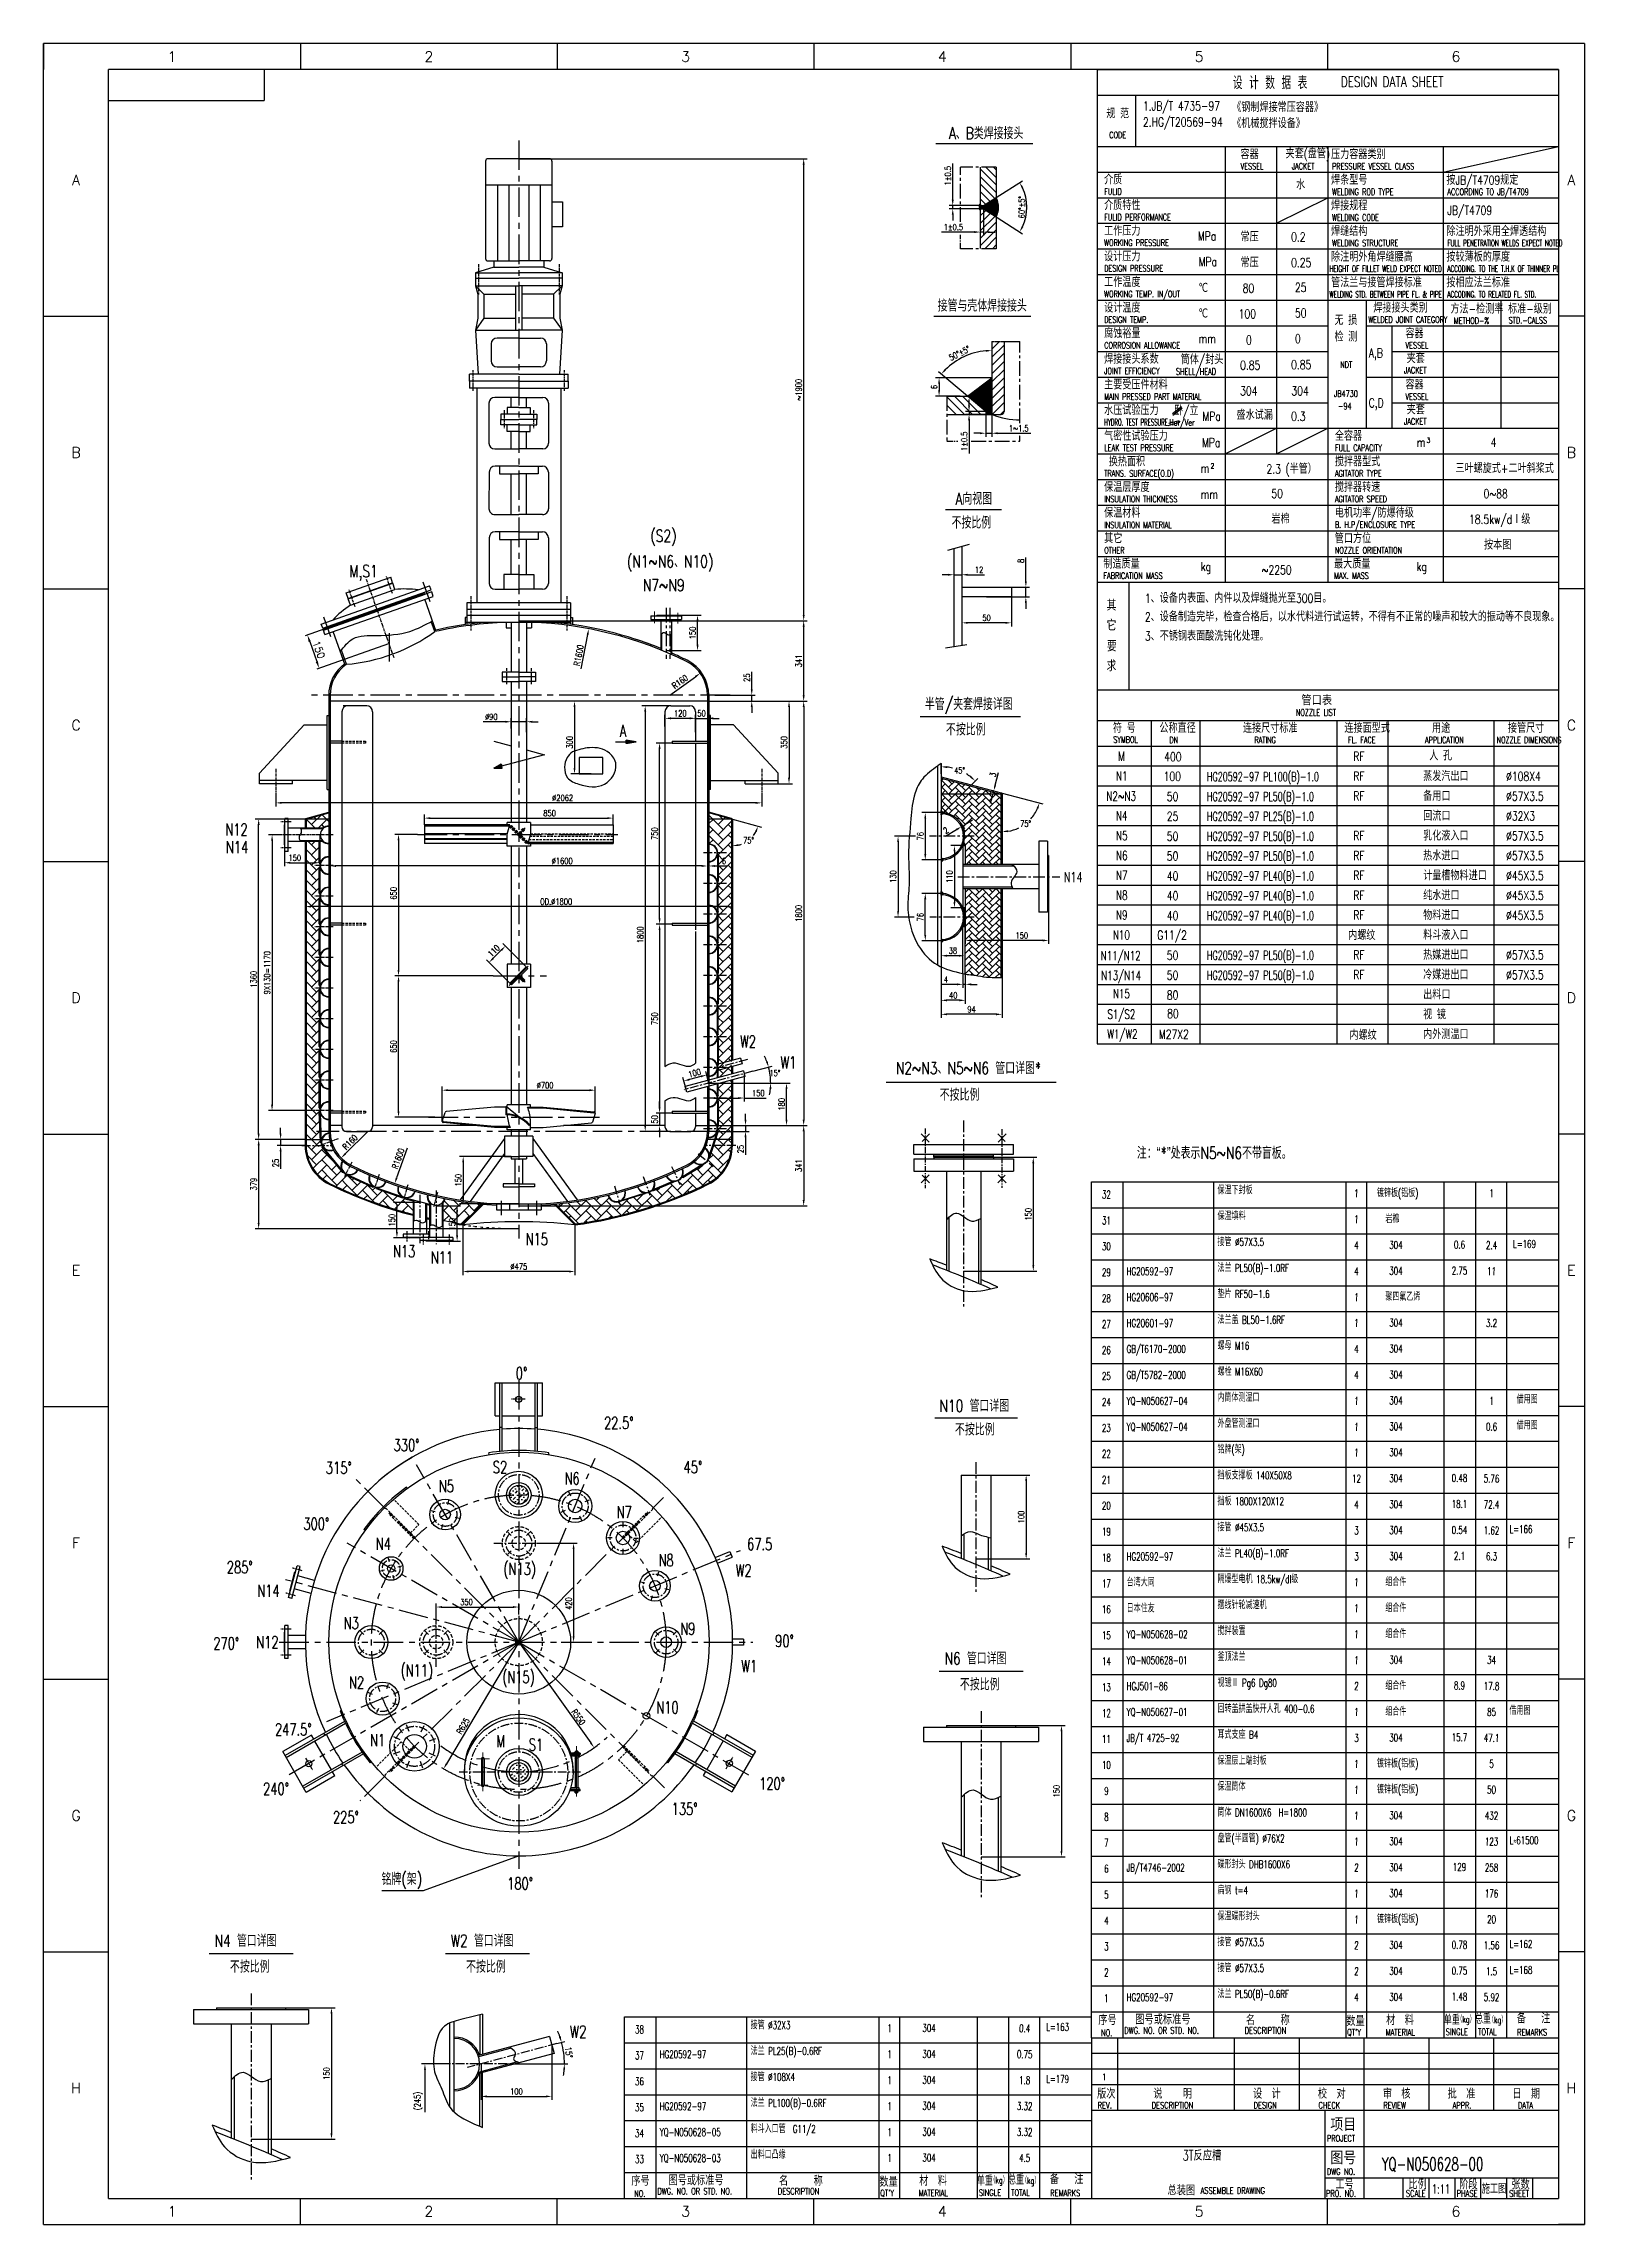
# Model space of a CAD drawing. Header units: millimetres. Extents: x 6795 to 13329, y 1691 to 10942.
import ezdxf
from ezdxf.enums import TextEntityAlignment as Align

# ---------------------------------------------------------------- set-up
doc = ezdxf.new("R2010")
doc.units = ezdxf.units.MM
doc.header["$LTSCALE"] = 10
for name, pattern in [('ACAD_ISO04W100', [30, 24, -3, 0, -3]), ('CENTER', [2, 1.25, -0.25, 0.25, -0.25]), ('DASHED', [0.75, 0.5, -0.25]), ('DIVIDE', [1.25, 0.5, -0.25, 0, -0.25, 0, -0.25]), ('EB_DASHDOT', [39, 30, -3, 3, -3])]:
    doc.linetypes.add(name, pattern=pattern)
for name, color, linetype in [('1轮廓实线层', 7, 'Continuous'), ('2细线层', 4, 'Continuous'), ('3中心线层', 1, 'CENTER'), ('4虚线层', 6, 'DASHED'), ('5剖面线层', 2, 'Continuous'), ('6文字层', 3, 'Continuous'), ('7标注层', 4, 'Continuous'), ('9双点划线层', 6, 'DIVIDE'), ('图框层', 7, 'Continuous')]:
    doc.layers.add(name, color=color, linetype=linetype)
for name, color, linetype, lineweight in [('CAXA0', 7, 'Continuous', 70), ('CAXA1', 1, 'EB_DASHDOT', 25), ('CAXA5', 4, 'Continuous', 25), ('TEXT', 3, 'Continuous', 15), ('图层1', 1, 'ACAD_ISO04W100', 13), ('图层4', 4, 'Continuous', 13), ('尺寸线', 4, 'Continuous', 9)]:
    doc.layers.add(name, color=color, linetype=linetype, lineweight=lineweight)
doc.styles.add('PC_TEXTSTYLE', font='romans.shx', dxfattribs={"width": 0.8, "bigfont": 'hzfs.shx'})
doc.styles.add('ROMANS', font='romans.shx', dxfattribs={"bigfont": 'gbcbig.shx'})
doc.styles.add('TH_GBDIM', font='romans.shx', dxfattribs={"width": 0.8, "bigfont": 'gbcbig.shx'})
doc.dimstyles.new('TH_GBDIM', dxfattribs={"dimtxt": 26, "dimasz": 25, "dimexe": 15, "dimexo": 0, "dimgap": 8, "dimtad": 1, "dimdec": 1, "dimzin": 0, "dimdsep": 46, "dimtxsty": 'TH_GBDIM', "dimcen": 20, "dimclrd": 130, "dimclre": 130, "dimclrt": 3, "dimadec": 0, "dimazin": 0, "dimtfac": 0.714286, "dimtdec": 1, "dimtmove": 0, "dimatfit": 3, "dimfxl": 0, "dimtolj": 1, "dimtzin": 0, "dimlwd": -1, "dimlwe": -1, "dimarcsym": 0})
doc.dimstyles.new('副本 (2)ISO-25', dxfattribs={"dimscale": 5, "dimtxt": 6, "dimasz": 6, "dimexe": 2, "dimexo": 0.635, "dimgap": 2, "dimtad": 1, "dimdec": 0, "dimdsep": 46, "dimtxsty": 'ROMANS', "dimcen": 0, "dimclrd": 1, "dimclre": 1, "dimclrt": 2, "dimadec": 0, "dimazin": 0, "dimtfac": 1, "dimtdec": 0, "dimtmove": 1, "dimatfit": 3, "dimfxl": 0, "dimtolj": 1, "dimtzin": 0, "dimarcsym": 0})
pattern_1 = [(0, (7095.0171, 1130.7176), (0, 1.397), [1.016, -0.381]), (90, (7095.0171, 1130.7176), (-1.397, 9e-17), [1.016, -0.381])]

msp = doc.modelspace()

# ---------------------------------------------------------------- texts
at = {"style": 'PC_TEXTSTYLE', "width": 0.7}
msp.add_text('A', height=50.94, dxfattribs=at).set_placement((9238.29, 8001.85))
at = {"layer": '5剖面线层', "style": 'PC_TEXTSTYLE'}
for s, height, width, p in [('DESIGN DATA SHEET', 43.4841, 0.75, (12296.12, 10758.67)), ('CODE', 27.178, 0.667, (11314.39, 10540.99)), ('VESSEL', 27.178, 0.667, (11871.01, 10408.53)), ('JACKET', 27.178, 0.667, (12088.44, 10408.53)), ('PRESSURE VESSEL CLASS', 27.1776, 0.667, (12259.07, 10408.53)), ('FULID', 27.178, 0.667, (11292.88, 10301.16)), ('WELDING ROD TYPE', 27.1776, 0.667, (12259.07, 10299.82)), ('ACCORDING TO JB/T4709', 27.1776, 0.667, (12748.26, 10299.82)), ('FULID PERFORMANCE', 27.1776, 0.667, (11292.88, 10192.45)), ('WELDING CODE', 27.1776, 0.667, (12259.07, 10191.11)), ('WORKING PRESSURE', 27.1776, 0.667, (11292.88, 10083.74)), ('WELDING STRUCTURE', 27.1776, 0.667, (12259.07, 10082.4)), ('FULL PENETRATION WELDS EXPECT NOTED', 27.1776, 0.52, (12748.26, 10082.4)), ('DESIGN PRESSURE', 27.1776, 0.667, (11292.88, 9975.03)), ('HEIGHT OF FILLET WELD EXPECT NOTED', 27.1776, 0.54, (12248.26, 9973.69)), ('ACCODING. TO THE T.H.K OF THINNER PL', 27.1776, 0.52, (12748.26, 9973.69)), ('WORKING TEMP. IN/OUT', 27.1776, 0.667, (11292.88, 9866.32)), ('WELDING STD. BETWEEN PIPE FL. & PIPE', 27.1776, 0.52, (12248.26, 9864.98)), ('ACCODING. TO RELATED FL. STD.', 27.1776, 0.52, (12748.26, 9864.98)), ('DESIGN TEMP. ', 27.1776, 0.667, (11292.88, 9757.61)), ('WELDED JOINT CATEGORY', 27.1776, 0.6, (12412.98, 9757.61)), ('METHOD-%', 27.178, 0.667, (12775.4, 9753.21)), ('STD.-CALSS', 27.178, 0.667, (13007.91, 9755.21)), ('CORROSION ALLOWANCE', 27.1776, 0.667, (11292.88, 9648.9)), ('VESSEL', 27.178, 0.667, (12570.52, 9648.87)), ('JOINT EFFICIENCY', 27.1776, 0.667, (11292.88, 9540.19)), ('SHELL/HEAD', 27.178, 0.667, (11597.31, 9537.8)), ('NDT', 27.178, 0.667, (12293.91, 9566.49)), ('JACKET', 27.178, 0.667, (12564.26, 9543.25)), ('MAIN PRESSED PART MATERIAL', 27.1776, 0.667, (11292.88, 9431.48)), ('JB4730', 27.178, 0.667, (12267.52, 9443.46)), ('VESSEL', 27.178, 0.667, (12570.52, 9431.45)), ('HYDRO. TEST PRESSURE', 27.1776, 0.5, (11292.88, 9322.77)), ('Hor/Ver', 27.178, 0.667, (11568.75, 9321.59)), ('-94', 27.178, 0.667, (12285.11, 9390.74)), ('JACKET', 27.178, 0.667, (12564.26, 9325.83)), ('LEAK TEST PRESSURE', 27.1776, 0.667, (11292.88, 9214.06)), ('FULL CAPACITY', 27.1776, 0.667, (12271.27, 9214.06)), ('TRANS. SURFACE(O.D)', 27.1776, 0.667, (11292.88, 9105.35)), ('AGITATOR TYPE', 27.1776, 0.667, (12271.27, 9105.35)), ('INSULATION THICKNESS', 27.1776, 0.667, (11292.88, 8996.64)), ('AGITATOR SPEED', 27.1776, 0.667, (12271.27, 8996.64)), ('INSULATION MATERIAL', 27.1776, 0.667, (11292.88, 8886.51)), ('B. H.P/ENCLOSURE TYPE', 27.1776, 0.667, (12271.27, 8887.93)), ('OTHER', 27.178, 0.667, (11292.88, 8779.22)), ('NOZZLE ORIENTATION', 27.1776, 0.667, (12271.27, 8779.22)), ('FABRICATION MASS', 27.1776, 0.667, (11289.65, 8671.48)), ('MAX. MASS', 27.178, 0.667, (12268.05, 8671.48)), ('NOZZLE LIST', 27.1776, 0.667, (12105.76, 8091.09)), ('SYMBOL', 27.178, 0.6, (11331.51, 7976.2)), ('DN', 27.178, 0.6, (11569.38, 7974.76)), ('RATING', 27.178, 0.6, (11930.14, 7974.76)), ('FL. FACE', 27.178, 0.6, (12326.76, 7974.76)), ('APPLICATION', 27.1776, 0.6, (12653.46, 7974.76)), ('NOZZLE DIMENSIONS', 27.1776, 0.6, (12957.35, 7974.76))]:
    msp.add_text(s, height=height, dxfattribs=dict(at, width=width)).set_placement(p)
at = {"layer": '6文字层', "style": 'PC_TEXTSTYLE'}
for s, p in [('1', (7339.7, 10887.27)), ('2', (8428.7, 10887.27)), ('3', (9517.7, 10887.27)), ('4', (10606.7, 10887.27)), ('5', (11695.7, 10887.27)), ('6', (12784.7, 10887.27)), ('A', (6932.7, 10364.08)), ('A', (13274.2, 10364.08)), ('B', (6932.7, 9207.71)), ('B', (13274.2, 9207.71)), ('C', (6932.7, 8051.33)), ('C', (13274.2, 8051.33)), ('D', (6932.7, 6894.96)), ('D', (13274.2, 6894.96)), ('E', (6932.7, 5738.58)), ('E', (13274.2, 5738.58)), ('F', (6932.7, 4582.21)), ('F', (13274.2, 4582.21)), ('G', (6932.7, 3425.83)), ('G', (13274.2, 3425.83)), ('H', (6932.7, 2269.46)), ('H', (13274.2, 2269.46)), ('1', (7339.7, 1746.27)), ('2', (8428.7, 1746.27)), ('3', (9517.7, 1746.27)), ('4', (10606.7, 1746.27)), ('5', (11695.7, 1746.27)), ('6', (12784.7, 1746.27))]:
    msp.add_text(s, height=44, dxfattribs=at).set_placement(p, align=Align.MIDDLE)
for s, height, width, p in [('设 计 数 据 表', 54.355, 0.75, (11838.82, 10748.91)), ('规 范', 38.049, 0.75, (11301.75, 10625.88)), ('1.JB/T 4735-97', 38.0486, 0.75, (11457.19, 10658.68)), ('《钢制焊接常压容器》', 38.049, 0.75, (11835.8, 10652.73)), ('A、B类焊接接头', 50.936, 0.75, (10634.2, 10536.67)), ('2.HG/T20569-94', 38.0486, 0.75, (11457.19, 10590.65)), ('《机械搅拌设备》', 38.049, 0.75, (11835.8, 10584.7)), ('容器', 38.049, 0.75, (11870.77, 10452.76)), ('夹套(盘管)', 38.049, 0.75, (12062.08, 10455.64)), ('压力容器类别', 38.049, 0.75, (12255.04, 10452.76)), ('介质', 38.049, 0.75, (11292.63, 10345.38)), ('水', 38.05, 0.75, (12106.74, 10323.99)), ('焊条型号', 38.049, 0.75, (12255.04, 10344.04)), ('按JB/T4709规定', 38.0486, 0.75, (12744.24, 10344.04)), ('介质特性', 38.049, 0.75, (11292.63, 10236.67)), ('焊接规程', 38.049, 0.75, (12255.04, 10235.33)), ('JB/T4709', 38.049, 0.75, (12748.39, 10215.52)), ('工作压力', 38.049, 0.75, (11292.63, 10127.96)), ('MPa', 38.049, 0.75, (11690.03, 10106.58)), ('常压', 38.049, 0.75, (11870.77, 10102.94)), ('0.2', 38.049, 0.75, (12085.55, 10102.94)), ('焊缝结构', 38.049, 0.75, (12255.04, 10126.62)), ('除注明外采用全焊透结构', 38.0486, 0.75, (12744.24, 10126.62)), ('设计压力', 38.049, 0.75, (11292.63, 10019.25)), ('MPa', 38.049, 0.75, (11693.14, 9998.04)), ('常压', 38.049, 0.75, (11870.77, 9994.23)), ('0.25', 38.049, 0.75, (12085.55, 9994.23)), ('除注明外角焊缝腰高', 38.049, 0.75, (12255.04, 10017.91)), ('按较薄板的厚度', 38.049, 0.75, (12744.24, 10017.91)), ('工作温度', 38.049, 0.75, (11292.63, 9910.54)), ('℃', 38.05, 0.75, (11693.14, 9889.33)), ('80', 38.049, 0.75, (11880.19, 9885.52)), ('25', 38.049, 0.75, (12101.86, 9889.15)), ('管法兰与接管焊接标准', 38.049, 0.75, (12255.04, 9909.2)), ('按相应法兰标准', 38.049, 0.75, (12744.24, 9909.2)), ('接管与壳体焊接接头', 50.936, 0.75, (10586.55, 9805.53)), ('设计温度', 38.049, 0.75, (11292.63, 9801.83)), ('℃', 38.05, 0.75, (11693.14, 9780.62)), ('100', 38.049, 0.75, (11863.22, 9776.81)), ('50', 38.049, 0.75, (12101.86, 9780.44)), ('焊接接头类别', 38.049, 0.75, (12434.09, 9801.83)), ('方法-检测率', 38.049, 0.75, (12761.09, 9797.43)), ('标准-级别', 38.049, 0.75, (13005.66, 9797.43)), ('腐蚀裕量', 38.049, 0.75, (11292.63, 9693.12)), ('检 测', 38.049, 0.75, (12269.48, 9678.81)), ('无 损', 38.049, 0.75, (12269.48, 9749.11)), ('容器', 38.049, 0.75, (12570.27, 9693.09)), ('焊接接头系数', 38.049, 0.75, (11292.63, 9584.41)), ('筒体/封头', 38.049, 0.75, (11617.34, 9582.37)), ('mm', 38.049, 0.75, (11693.14, 9671.91)), ('0', 38.05, 0.75, (11894.1, 9665.73)), ('0', 38.05, 0.75, (12101.86, 9671.73)), ('A,B', 38.049, 0.75, (12414.75, 9610.73)), ('夹套', 38.049, 0.75, (12575.47, 9587.47)), ('0.85', 38.049, 0.75, (11869.32, 9558.92)), ('0.85', 38.049, 0.75, (12085.55, 9561.2)), ('主要受压件材料', 38.049, 0.75, (11292.63, 9475.7)), ('304', 38.049, 0.75, (11869.32, 9450.21)), ('304', 38.049, 0.75, (12086.75, 9450.21)), ('C,D', 38.049, 0.75, (12414.75, 9399.32)), ('容器', 38.049, 0.75, (12570.27, 9475.67)), ('水压试验压力', 38.049, 0.75, (11292.63, 9366.99)), ('卧/立', 38.049, 0.75, (11588.78, 9366.15)), ('MPa', 38.049, 0.75, (11708.89, 9342.42)), ('盛水试漏', 38.049, 0.75, (11853.91, 9347.28)), ('0.3', 38.049, 0.75, (12085.55, 9341.97)), ('夹套', 38.049, 0.75, (12575.47, 9370.05)), ('气密性试验压力', 38.049, 0.75, (11292.63, 9258.28)), ('MPa', 38.049, 0.75, (11707.25, 9230.61)), ('全容器', 38.049, 0.75, (12271.03, 9258.28)), ('m', 38.05, 0.75, (12618.56, 9231.18)), ('3', 21.74, 0.75, (12659.78, 9248.83)), ('4', 38.05, 0.75, (12932.32, 9231.39)), (' 换热面积', 38.049, 0.75, (11292.63, 9149.57)), ('2', 21.74, 0.75, (11743.53, 9139.75)), ('2.3 (半管）', 38.049, 0.75, (11981.15, 9118.83)), ('搅拌器型式', 38.049, 0.75, (12271.03, 9149.57)), ('三叶螺旋式+二叶斜桨式', 38.0486, 0.75, (12782.61, 9121.08)), ('保温层厚度', 38.049, 0.75, (11292.63, 9040.86)), ('m', 38.05, 0.75, (11702.31, 9122.1)), ('搅拌器转速', 38.049, 0.75, (12271.03, 9040.86)), ('A向视图', 50.936, 0.75, (10661.58, 8986.41)), ('保温材料', 38.049, 0.75, (11292.63, 8932.15)), ('mm', 38.049, 0.75, (11702.31, 9011.55)), ('50', 38.049, 0.75, (12001.86, 9014.72)), ('电机功率/防爆待级', 38.049, 0.75, (12271.03, 8932.15)), ('0~88', 38.049, 0.75, (12901.52, 9013.97)), ('(S2)', 50.936, 0.75, (9368.05, 8828.99)), ('不按比例', 50.936, 0.75, (10645.41, 8884.85)), ('岩棉', 38.049, 0.75, (12001.86, 8906.01)), ('18.5kw/dⅠ级', 38.049, 0.75, (12839.94, 8905.26)), ('其它', 38.049, 0.75, (11292.63, 8823.44)), ('管口方位', 38.049, 0.75, (12271.03, 8823.44)), ('按本图', 38.049, 0.75, (12903.72, 8796.55)), ('M,S1', 50.936, 0.75, (8091.19, 8679.27)), ('(N1~N6、N10)', 50.9355, 0.75, (9268.88, 8719.98)), ('制造质量', 38.049, 0.75, (11289.41, 8715.71)), ('kg', 38.049, 0.75, (11702.31, 8705.07)), ('~2250', 38.049, 0.75, (11960.43, 8690.84)), ('最大质量', 38.049, 0.75, (12267.8, 8715.71)), ('kg', 38.049, 0.75, (12617.39, 8705.07)), ('N7~N9', 50.936, 0.75, (9336.74, 8619.61)), ('1、设备内表面、内件以及焊缝抛光至300目。', 38.0486, 0.75, (11465.55, 8570.5)), ('其', 46.13, 0.75, (11303, 8536.77)), ('2、设备制造完毕，检查合格后，以水代料进行试运转，不得有不正常的噪声和较大的振动等不良现象。', 38.0486, 0.75, (11465.55, 8491.5)), ('它', 46.13, 0.75, (11303.04, 8452.08)), ('3、不锈钢表面酸洗钝化处理。', 38.0486, 0.75, (11465.55, 8409.68)), ('求', 46.13, 0.75, (11303.04, 8279.69)), ('要', 46.13, 0.75, (11304.27, 8363.82)), ('半管/夹套焊接详图', 50.936, 0.75, (10532.43, 8115.15)), ('不按比例', 50.936, 0.75, (10621.72, 8007.29)), ('符 号', 38.049, 0.75, (11330.1, 8018.98)), ('公称直径', 38.049, 0.75, (11527.21, 8018.98)), ('连接尺寸标准', 38.049, 0.75, (11881.6, 8018.98)), ('连接面型式', 38.049, 0.75, (12311.61, 8018.98)), ('用途', 38.049, 0.75, (12683.42, 8018.98)), ('接管尺寸', 38.049, 0.75, (13004.89, 8018.98)), ('M', 38.75, 0.7, (11352.32, 7899.99)), ('400', 38.049, 0.75, (11547.46, 7897.81)), ('RF', 38.049, 0.75, (12349.17, 7899.99)), ('人 孔', 38.049, 0.75, (12671.27, 7902.31)), ('N1', 38.753, 0.7, (11342.78, 7815.76)), ('100', 38.049, 0.75, (11544.91, 7814.82)), ('HG20592-97 PL100(B)-1.0', 38.0486, 0.65, (11728.68, 7813.48)), ('HG20592-97 PL50(B)-1.0', 38.0486, 0.65, (11728.68, 7729.25)), ('RF', 38.049, 0.75, (12349.17, 7815.76)), ('备用口', 38.049, 0.75, (12645.72, 7730.46)), ('蒸发汽出口', 38.049, 0.75, (12645.72, 7814.68)), ('%%c108X4', 38.049, 0.75, (12997.39, 7814.9)), ('N2~N3', 38.753, 0.7, (11302.19, 7730.41)), ('N4', 38.753, 0.7, (11342.86, 7647.31)), ('50', 38.049, 0.75, (11558.52, 7729.36)), ('25', 38.049, 0.75, (11558.52, 7645.13)), ('HG20592-97 PL25(B)-1.0', 38.0486, 0.65, (11728.68, 7645.03)), ('RF', 38.049, 0.75, (12349.17, 7731.54)), ('回流口', 38.049, 0.75, (12645.72, 7646.23)), ('%%c57X3.5', 38.049, 0.75, (12997.39, 7730.67)), ('%%c32X3', 38.049, 0.75, (12997.39, 7646.45)), ('N12', 50.936, 0.7, (7566.05, 7582.33)), ('N5', 38.753, 0.7, (11342.86, 7563.08)), ('50', 38.049, 0.75, (11558.52, 7560.9)), ('HG20592-97 PL50(B)-1.0', 38.0486, 0.65, (11728.68, 7560.8)), ('RF', 38.049, 0.75, (12349.17, 7563.08)), ('RF', 38.049, 0.75, (12349.17, 7563.08)), ('乳化液入口', 38.049, 0.75, (12645.72, 7562)), ('%%c57X3.5', 38.049, 0.75, (12997.39, 7562.22)), ('N14', 50.936, 0.7, (7568.1, 7508.18)), ('N6', 38.753, 0.7, (11342.86, 7478.85)), ('50', 38.049, 0.75, (11558.52, 7476.68)), ('HG20592-97 PL50(B)-1.0', 38.0486, 0.65, (11728.68, 7476.57)), ('RF', 38.049, 0.75, (12349.17, 7478.85)), ('热水进口', 38.049, 0.75, (12645.72, 7477.77)), ('%%c57X3.5', 38.049, 0.75, (12997.39, 7477.99)), ('N14', 42.629, 0.7, (11121.68, 7384.79)), ('N7', 38.753, 0.7, (11342.86, 7394.63)), ('40', 38.049, 0.75, (11558.52, 7392.45)), ('HG20592-97 PL40(B)-1.0', 38.0486, 0.65, (11728.68, 7392.34)), ('RF', 38.049, 0.75, (12349.17, 7394.63)), ('计量槽物料进口', 38.049, 0.75, (12645.72, 7393.56)), ('%%c45X3.5', 38.049, 0.75, (12997.39, 7393.76)), ('N8', 38.753, 0.7, (11342.86, 7310.4)), ('40', 38.049, 0.75, (11558.52, 7308.22)), ('HG20592-97 PL40(B)-1.0', 38.0486, 0.65, (11728.68, 7308.12)), ('RF', 38.049, 0.75, (12349.17, 7310.4)), ('纯水进口', 38.049, 0.75, (12645.72, 7309.33)), ('%%c45X3.5', 38.049, 0.75, (12997.39, 7309.54)), ('N9', 38.753, 0.7, (11342.86, 7226.17)), ('40', 38.049, 0.75, (11558.52, 7224)), ('HG20592-97 PL40(B)-1.0', 38.0486, 0.65, (11728.68, 7223.89)), ('RF', 38.049, 0.75, (12349.17, 7226.17)), ('物料进口', 38.049, 0.75, (12645.72, 7225.1)), ('%%c45X3.5', 38.049, 0.75, (12997.39, 7225.31)), ('N10', 38.753, 0.7, (11329.83, 7141.94)), ('G11/2', 38.049, 0.75, (11517.57, 7141.34)), ('内螺纹', 38.049, 0.75, (12327.55, 7140.07)), ('料斗液入口', 38.049, 0.75, (12645.72, 7140.86)), ('N11/N12', 38.753, 0.7, (11277.89, 7053.87)), ('50', 38.049, 0.75, (11558.52, 7055.54)), ('HG20592-97 PL50(B)-1.0', 38.0486, 0.65, (11728.68, 7055.43)), ('RF', 38.049, 0.75, (12349.17, 7057.72)), ('热媒进出口', 38.049, 0.75, (12645.72, 7056.64)), ('%%c57X3.5', 38.049, 0.75, (12997.39, 7056.85)), ('N13/N14', 38.753, 0.7, (11279.82, 6969.64)), ('50', 38.049, 0.75, (11558.52, 6971.31)), ('HG20592-97 PL50(B)-1.0', 38.0486, 0.65, (11728.68, 6971.21)), ('RF', 38.049, 0.75, (12349.17, 6973.49)), ('冷媒进出口', 38.049, 0.75, (12645.72, 6972.41)), ('%%c57X3.5', 38.049, 0.75, (12997.39, 6972.63)), ('S1/S2', 38.753, 0.7, (11306.36, 6805.48)), ('N15', 38.753, 0.7, (11329.83, 6892.62)), ('80', 38.049, 0.75, (11558.52, 6887.09)), ('80', 38.049, 0.75, (11559.87, 6808.24)), ('视 镜', 38.049, 0.75, (12645.72, 6803.95)), ('出料口', 38.049, 0.75, (12645.72, 6888.18)), ('W1/W2', 38.753, 0.7, (11306.36, 6721.25)), ('M27X2', 38.049, 0.75, (11524.72, 6720.74)), ('内螺纹', 38.049, 0.75, (12332.85, 6716.8)), ('内外测温口', 38.049, 0.75, (12645.72, 6719.73)), ('W2', 50.936, 0.7, (9748.65, 6683.2)), ('W1', 50.936, 0.7, (9919.9, 6595.08)), ('N2~N3、N5~N6 管口详图*', 50.9355, 0.75, (10409.18, 6570.81)), ('不按比例', 50.936, 0.75, (10595.29, 6457.77)), ('注：“*”处表示N5~N6不带盲板。', 50.9355, 0.75, (11431.33, 6211.04)), ('N13', 50.936, 0.7, (8276.58, 5793.74)), ('N15', 50.936, 0.7, (8839.7, 5844.95)), ('N11', 50.936, 0.7, (8437.47, 5768)), ('0%%D', 50.936, 0.7, (8797.75, 5276.22)), ('N10 管口详图', 50.936, 0.75, (10594.14, 5138.4)), ('22.5%%D', 50.936, 0.7, (9171.7, 5065.65)), ('不按比例', 50.936, 0.75, (10659.76, 5037.77)), ('330%%D', 50.936, 0.7, (8279.21, 4971.14)), ('315%%D', 50.936, 0.7, (7991.97, 4875.26)), ('S2', 50.936, 0.7, (8699.99, 4877.89)), ('45%%D', 50.936, 0.7, (9509.12, 4877.98)), ('N5', 50.936, 0.7, (8471.38, 4797.2)), ('N6', 50.936, 0.7, (9004.38, 4830.34)), ('N7', 50.936, 0.7, (9225.17, 4686.9)), ('300%%D', 50.936, 0.7, (7896.64, 4637.54)), ('N4', 50.936, 0.7, (8203.61, 4553.15)), ('N8', 50.936, 0.7, (9403.05, 4483.02)), ('67.5', 50.936, 0.7, (9778.56, 4551.27)), ('285%%D', 50.936, 0.7, (7572.01, 4453.41)), ('(N13)', 50.936, 0.7, (8745.08, 4446.23)), ('W2', 50.936, 0.7, (9730.22, 4439.85)), ('N14', 50.936, 0.7, (7701.24, 4353.5)), ('N3', 50.936, 0.7, (8067.5, 4216.73)), ('270%%D', 50.936, 0.7, (7514.65, 4130.27)), ('N12', 50.936, 0.7, (7696.64, 4135.65)), ('N9', 50.936, 0.7, (9495.01, 4192.53)), ('90%%D', 50.936, 0.7, (9897.44, 4140.91)), ('(N11)', 50.936, 0.7, (8309.16, 4016.08)), ('W1', 50.936, 0.7, (9753.49, 4034.11)), ('N6 管口详图', 50.936, 0.75, (10615.58, 4066.73)), ('N2', 50.936, 0.7, (8090.14, 3963.91)), ('(N15)', 50.936, 0.7, (8740.29, 3987.83)), ('不按比例', 50.936, 0.75, (10680.88, 3956.67)), ('N10', 50.936, 0.7, (9393.41, 3858.38)), ('247.5%%D', 50.936, 0.7, (7776.11, 3765.27)), ('N1', 50.936, 0.7, (8179.62, 3720.21)), ('M', 50.94, 0.7, (8714.69, 3716.14)), ('S1', 50.936, 0.7, (8852.67, 3700.69)), ('240%%D', 50.936, 0.7, (7725.93, 3513.45)), ('120%%D', 50.936, 0.7, (9829.54, 3535.55)), ('225%%D', 50.936, 0.7, (8022.03, 3392.97)), ('135%%D', 50.936, 0.7, (9458.71, 3428.13)), ('铭牌(架)', 50.936, 0.75, (8228.19, 3131.06)), ('180%%D', 50.936, 0.7, (8760.88, 3112.08)), ('N4 管口详图', 50.936, 0.75, (7519.83, 2869.09)), ('W2 管口详图', 50.936, 0.75, (8521.51, 2869.09)), ('不按比例', 50.936, 0.75, (7585.14, 2759.03)), ('不按比例', 50.936, 0.75, (8586.82, 2759.03)), ('W2 ', 50.936, 0.75, (9026.22, 2482.94))]:
    msp.add_text(s, height=height, dxfattribs=dict(at, width=width)).set_placement(p)
msp.add_text('管口表', height=43.484, dxfattribs=at).set_placement((12129.21, 8135.62))

# ---------------------------------------------------------------- blocks, each defined once
blk = doc.blocks.new('*D5')
at = {"layer": '7标注层', "color": 130, "ltscale": 2}
for p, q in [((8752.7, 8065.5), (8659.2, 8065.5)), ((8777.7, 8036.4), (8777.7, 8080.5)), ((8842.7, 8065.5), (8777.7, 8065.5)), ((8842.7, 8021.5), (8842.7, 8080.5)), ((8867.7, 8065.5), (8892.7, 8065.5))]:
    blk.add_line(p, q, dxfattribs=at)
for points in [[(8752.7, 8069.7), (8752.7, 8061.4), (8777.7, 8065.5)], [(8867.7, 8069.7), (8867.7, 8061.4), (8842.7, 8065.5)]]:
    blk.add_solid(points, dxfattribs=at)
at = {"layer": 'Defpoints', "color": 0, "ltscale": 2}
for p in [(8842.7, 8065.5), (8777.7, 8036.4), (8842.7, 8021.5)]:
    blk.add_point(p, dxfattribs=at)
at = {"layer": '7标注层', "color": 3, "ltscale": 2, "insert": (8693.5, 8086.5), "char_height": 26, "attachment_point": 5, "style": 'TH_GBDIM'}
blk.add_mtext('\\A1;%%c90', dxfattribs=at)
blk = doc.blocks.new('*D6')
at = {"layer": '7标注层', "color": 130, "ltscale": 2}
for p, q in [((7780.1, 7763), (7780.1, 7706.5)), ((9815.4, 7721.5), (7805.1, 7721.5)), ((9840.4, 7763), (9840.4, 7706.5))]:
    blk.add_line(p, q, dxfattribs=at)
for points in [[(7805.1, 7725.6), (7805.1, 7717.3), (7780.1, 7721.5)], [(9815.4, 7725.6), (9815.4, 7717.3), (9840.4, 7721.5)]]:
    blk.add_solid(points, dxfattribs=at)
at = {"layer": 'Defpoints', "color": 0, "ltscale": 2}
for p in [(7780.1, 7763), (7780.1, 7721.5), (9840.4, 7763)]:
    blk.add_point(p, dxfattribs=at)
at = {"layer": '7标注层', "color": 3, "ltscale": 2, "insert": (8996.1, 7742.5), "char_height": 26, "attachment_point": 5, "style": 'TH_GBDIM'}
blk.add_mtext('\\A1;%%c2062', dxfattribs=at)
blk = doc.blocks.new('*D7')
at = {"layer": '7标注层', "color": 130, "ltscale": 2}
for p, q in [((8010.2, 7561.9), (8010.2, 7438.7)), ((9610.2, 7571.6), (9610.2, 7438.7)), ((9585.2, 7453.7), (8035.2, 7453.7))]:
    blk.add_line(p, q, dxfattribs=at)
for points in [[(8035.2, 7457.9), (8035.2, 7449.5), (8010.2, 7453.7)], [(9585.2, 7457.9), (9585.2, 7449.5), (9610.2, 7453.7)]]:
    blk.add_solid(points, dxfattribs=at)
at = {"layer": 'Defpoints', "color": 0, "ltscale": 2}
for p in [(8010.2, 7561.9), (9610.2, 7571.6), (8010.2, 7453.7)]:
    blk.add_point(p, dxfattribs=at)
at = {"layer": '7标注层', "color": 3, "ltscale": 2, "insert": (8994.1, 7474.7), "char_height": 26, "attachment_point": 5, "style": 'TH_GBDIM'}
blk.add_mtext('\\A1;%%c1600{}{}', dxfattribs=at)
blk = doc.blocks.new('*D8')
at = {"layer": '7标注层', "color": 130, "ltscale": 2}
for p, q in [((9610.2, 7601), (9610.2, 7438.7)), ((9616.2, 7601), (9616.2, 7438.7)), ((9585.2, 7453.7), (9560.2, 7453.7)), ((9610.2, 7453.7), (9616.2, 7453.7)), ((9641.2, 7453.7), (9695.1, 7453.7))]:
    blk.add_line(p, q, dxfattribs=at)
for points in [[(9585.2, 7457.9), (9585.2, 7449.5), (9610.2, 7453.7)], [(9641.2, 7457.9), (9641.2, 7449.5), (9616.2, 7453.7)]]:
    blk.add_solid(points, dxfattribs=at)
at = {"layer": 'Defpoints', "color": 0, "ltscale": 2}
for p in [(9610.2, 7601), (9616.2, 7601), (9616.2, 7453.7)]:
    blk.add_point(p, dxfattribs=at)
at = {"layer": '7标注层', "color": 3, "ltscale": 2, "insert": (9680.7, 7474.7), "char_height": 26, "attachment_point": 5, "style": 'TH_GBDIM'}
blk.add_mtext('\\A1;6{}{}', dxfattribs=at)
blk = doc.blocks.new('*D9')
at = {"layer": '7标注层', "color": 130, "ltscale": 2}
for p, q in [((9430.2, 8045.8), (9430.2, 8095)), ((9535.2, 8080), (9455.2, 8080)), ((9560.2, 8045.8), (9560.2, 8095))]:
    blk.add_line(p, q, dxfattribs=at)
for points in [[(9455.2, 8084.2), (9455.2, 8075.8), (9430.2, 8080)], [(9535.2, 8084.2), (9535.2, 8075.8), (9560.2, 8080)]]:
    blk.add_solid(points, dxfattribs=at)
at = {"layer": 'Defpoints', "color": 0, "ltscale": 2}
for p in [(9430.2, 8080), (9430.2, 8045.8), (9560.2, 8045.8)]:
    blk.add_point(p, dxfattribs=at)
at = {"layer": '7标注层', "color": 3, "ltscale": 2, "insert": (9495.2, 8101), "char_height": 26, "attachment_point": 5, "style": 'TH_GBDIM'}
blk.add_mtext('\\A1;120', dxfattribs=at)
blk = doc.blocks.new('*D10')
at = {"layer": '7标注层', "color": 130, "ltscale": 2}
for p, q in [((9535.2, 8080), (9510.2, 8080)), ((9560.2, 8021.4), (9560.2, 8095)), ((9560.2, 8080), (9610.2, 8080)), ((9610.2, 8091), (9610.2, 8065)), ((9635.2, 8080), (9660.2, 8080))]:
    blk.add_line(p, q, dxfattribs=at)
for points in [[(9535.2, 8084.2), (9535.2, 8075.8), (9560.2, 8080)], [(9635.2, 8084.2), (9635.2, 8075.8), (9610.2, 8080)]]:
    blk.add_solid(points, dxfattribs=at)
at = {"layer": 'Defpoints', "color": 0, "ltscale": 2}
for p in [(9610.2, 8091), (9610.2, 8080), (9560.2, 8021.4)]:
    blk.add_point(p, dxfattribs=at)
at = {"layer": '7标注层', "color": 3, "ltscale": 2, "insert": (9585.2, 8101), "char_height": 26, "attachment_point": 5, "style": 'TH_GBDIM'}
blk.add_mtext('\\A1;50', dxfattribs=at)
blk = doc.blocks.new('*D11')
at = {"layer": '7标注层', "color": 130, "ltscale": 2}
for p, q in [((9455.2, 8133.3), (9331.4, 8133.3)), ((9346.4, 8108.3), (9346.4, 6352.8)), ((9455.2, 6327.8), (9331.4, 6327.8))]:
    blk.add_line(p, q, dxfattribs=at)
for points in [[(9342.2, 8108.3), (9350.6, 8108.3), (9346.4, 8133.3)], [(9342.2, 6352.8), (9350.6, 6352.8), (9346.4, 6327.8)]]:
    blk.add_solid(points, dxfattribs=at)
at = {"layer": 'Defpoints', "color": 0, "ltscale": 2}
for p in [(9455.2, 8133.3), (9346.4, 6327.8), (9455.2, 6327.8)]:
    blk.add_point(p, dxfattribs=at)
at = {"layer": '7标注层', "color": 3, "ltscale": 2, "insert": (9325.4, 7161.8), "char_height": 26, "attachment_point": 5, "rotation": 90, "style": 'TH_GBDIM'}
blk.add_mtext('\\A1;1800', dxfattribs=at)
blk = doc.blocks.new('*D12')
at = {"layer": '7标注层', "color": 130, "ltscale": 2}
for p, q in [((9460.2, 7206.7), (9392.3, 7206.7)), ((9407.3, 7181.7), (9407.3, 6430.3)), ((9460.2, 6405.3), (9392.3, 6405.3))]:
    blk.add_line(p, q, dxfattribs=at)
for points in [[(9403.1, 7181.7), (9411.5, 7181.7), (9407.3, 7206.7)], [(9403.1, 6430.3), (9411.5, 6430.3), (9407.3, 6405.3)]]:
    blk.add_solid(points, dxfattribs=at)
at = {"layer": 'Defpoints', "color": 0, "ltscale": 2}
for p in [(9460.2, 7206.7), (9407.3, 6405.3), (9460.2, 6405.3)]:
    blk.add_point(p, dxfattribs=at)
at = {"layer": '7标注层', "color": 3, "ltscale": 2, "insert": (9386.3, 6806), "char_height": 26, "attachment_point": 5, "rotation": 90, "style": 'TH_GBDIM'}
blk.add_mtext('\\A1;750', dxfattribs=at)
blk = doc.blocks.new('*D13')
at = {"layer": '7标注层', "color": 130, "ltscale": 2}
for p, q in [((9460.2, 6405.3), (9392.3, 6405.3)), ((9407.3, 6430.3), (9407.3, 6455.3)), ((9407.3, 6405.3), (9407.3, 6352.8)), ((9430.2, 6352.8), (9392.3, 6352.8)), ((9407.3, 6327.8), (9407.3, 6302.8))]:
    blk.add_line(p, q, dxfattribs=at)
for points in [[(9403.1, 6430.3), (9411.5, 6430.3), (9407.3, 6405.3)], [(9403.1, 6327.8), (9411.5, 6327.8), (9407.3, 6352.8)]]:
    blk.add_solid(points, dxfattribs=at)
at = {"layer": 'Defpoints', "color": 0, "ltscale": 2}
for p in [(9460.2, 6405.3), (9407.3, 6352.8), (9430.2, 6352.8)]:
    blk.add_point(p, dxfattribs=at)
at = {"layer": '7标注层', "color": 3, "ltscale": 2, "insert": (9386.3, 6379), "char_height": 26, "attachment_point": 5, "rotation": 90, "style": 'TH_GBDIM'}
blk.add_mtext('\\A1;50', dxfattribs=at)
blk = doc.blocks.new('*D14')
at = {"layer": '7标注层', "color": 130, "ltscale": 2}
for p, q in [((9771.7, 6377.8), (9771.7, 6402.8)), ((9616.2, 6352.8), (9786.7, 6352.8)), ((9641.2, 6327.8), (9786.7, 6327.8)), ((9771.7, 6352.8), (9771.7, 6327.8)), ((9771.7, 6302.8), (9771.7, 6228.1))]:
    blk.add_line(p, q, dxfattribs=at)
for points in [[(9767.6, 6377.8), (9775.9, 6377.8), (9771.7, 6352.8)], [(9767.6, 6302.8), (9775.9, 6302.8), (9771.7, 6327.8)]]:
    blk.add_solid(points, dxfattribs=at)
at = {"layer": 'Defpoints', "color": 0, "ltscale": 2}
for p in [(9616.2, 6352.8), (9641.2, 6327.8), (9771.7, 6327.8)]:
    blk.add_point(p, dxfattribs=at)
at = {"layer": '7标注层', "color": 3, "ltscale": 2, "insert": (9750.7, 6252.9), "char_height": 26, "attachment_point": 5, "rotation": 90, "style": 'TH_GBDIM'}
blk.add_mtext('\\A1;25{}{}', dxfattribs=at)
blk = doc.blocks.new('*D15')
at = {"layer": '7标注层', "color": 130, "ltscale": 2}
for p, q in [((9616.2, 6352.8), (10033.4, 6352.8)), ((10018.4, 6327.8), (10018.4, 6036.8)), ((8810.2, 6011.8), (10033.4, 6011.8))]:
    blk.add_line(p, q, dxfattribs=at)
for points in [[(10014.2, 6327.8), (10022.6, 6327.8), (10018.4, 6352.8)], [(10014.2, 6036.8), (10022.6, 6036.8), (10018.4, 6011.8)]]:
    blk.add_solid(points, dxfattribs=at)
at = {"layer": 'Defpoints', "color": 0, "ltscale": 2}
for p in [(9616.2, 6352.8), (8810.2, 6011.8), (10018.4, 6011.8)]:
    blk.add_point(p, dxfattribs=at)
at = {"layer": '7标注层', "color": 3, "ltscale": 2, "insert": (9997.4, 6182.3), "char_height": 26, "attachment_point": 5, "rotation": 90, "style": 'TH_GBDIM'}
blk.add_mtext('\\A1;341{}{}', dxfattribs=at)
blk = doc.blocks.new('*D17')
at = {"layer": '7标注层', "color": 130, "ltscale": 2}
for p, q in [((8810.2, 8493.8), (10033.4, 8493.8)), ((10018.4, 8177.8), (10018.4, 8468.8)), ((9616.2, 8152.8), (10033.4, 8152.8))]:
    blk.add_line(p, q, dxfattribs=at)
for points in [[(10014.2, 8468.8), (10022.6, 8468.8), (10018.4, 8493.8)], [(10014.2, 8177.8), (10022.6, 8177.8), (10018.4, 8152.8)]]:
    blk.add_solid(points, dxfattribs=at)
at = {"layer": 'Defpoints', "color": 0, "ltscale": 2}
for p in [(8810.2, 8493.8), (10018.4, 8493.8), (9616.2, 8152.8)]:
    blk.add_point(p, dxfattribs=at)
at = {"layer": '7标注层', "color": 3, "ltscale": 2, "insert": (9997.4, 8323.3), "char_height": 26, "attachment_point": 5, "rotation": 90, "style": 'TH_GBDIM'}
blk.add_mtext('\\A1;341{}{}', dxfattribs=at)
blk = doc.blocks.new('*D16')
at = {"layer": '7标注层', "color": 130, "ltscale": 2}
for p, q in [((9798.2, 8202.8), (9798.2, 8277.5)), ((9616.2, 8152.8), (9813.2, 8152.8)), ((9641.2, 8177.8), (9813.2, 8177.8)), ((9798.2, 8152.8), (9798.2, 8177.8)), ((9798.2, 8127.8), (9798.2, 8102.8))]:
    blk.add_line(p, q, dxfattribs=at)
for points in [[(9794.1, 8202.8), (9802.4, 8202.8), (9798.2, 8177.8)], [(9794.1, 8127.8), (9802.4, 8127.8), (9798.2, 8152.8)]]:
    blk.add_solid(points, dxfattribs=at)
at = {"layer": 'Defpoints', "color": 0, "ltscale": 2}
for p in [(9616.2, 8152.8), (9641.2, 8177.8), (9798.2, 8177.8)]:
    blk.add_point(p, dxfattribs=at)
at = {"layer": '7标注层', "color": 3, "ltscale": 2, "insert": (9777.2, 8252.6), "char_height": 26, "attachment_point": 5, "rotation": 90, "style": 'TH_GBDIM'}
blk.add_mtext('\\A1;25{}{}', dxfattribs=at)
blk = doc.blocks.new('*D18')
at = {"layer": '7标注层', "color": 130, "ltscale": 2}
for p, q in [((9616.2, 8152.8), (9971.3, 8152.8)), ((9956.3, 8127.8), (9956.3, 7827.8)), ((9910.4, 7802.8), (9971.3, 7802.8))]:
    blk.add_line(p, q, dxfattribs=at)
for points in [[(9952.1, 8127.8), (9960.4, 8127.8), (9956.3, 8152.8)], [(9952.1, 7827.8), (9960.4, 7827.8), (9956.3, 7802.8)]]:
    blk.add_solid(points, dxfattribs=at)
at = {"layer": 'Defpoints', "color": 0, "ltscale": 2}
for p in [(9616.2, 8152.8), (9910.4, 7802.8), (9956.3, 7802.8)]:
    blk.add_point(p, dxfattribs=at)
at = {"layer": '7标注层', "color": 3, "ltscale": 2, "insert": (9935.3, 7977.8), "char_height": 26, "attachment_point": 5, "rotation": 90, "style": 'TH_GBDIM'}
blk.add_mtext('\\A1;350{}{}', dxfattribs=at)
blk = doc.blocks.new('*D19')
at = {"layer": '7标注层', "color": 130, "ltscale": 2}
for p, q in [((9616.2, 8152.8), (10033.4, 8152.8)), ((10018.4, 8127.8), (10018.4, 6377.8)), ((9616.2, 6352.8), (10033.4, 6352.8))]:
    blk.add_line(p, q, dxfattribs=at)
for points in [[(10014.2, 8127.8), (10022.6, 8127.8), (10018.4, 8152.8)], [(10014.2, 6377.8), (10022.6, 6377.8), (10018.4, 6352.8)]]:
    blk.add_solid(points, dxfattribs=at)
at = {"layer": 'Defpoints', "color": 0, "ltscale": 2}
for p in [(9616.2, 8152.8), (9616.2, 6352.8), (10018.4, 6352.8)]:
    blk.add_point(p, dxfattribs=at)
at = {"layer": '7标注层', "color": 3, "ltscale": 2, "insert": (9997.4, 7252.8), "char_height": 26, "attachment_point": 5, "rotation": 90, "style": 'TH_GBDIM'}
blk.add_mtext('\\A1;1800{}{}', dxfattribs=at)
blk = doc.blocks.new('*D20')
at = {"layer": '7标注层', "color": 130, "ltscale": 2}
for p, q in [((9460.2, 7975.3), (9392.3, 7975.3)), ((9407.3, 7231.7), (9407.3, 7950.3)), ((9460.2, 7206.7), (9392.3, 7206.7))]:
    blk.add_line(p, q, dxfattribs=at)
for points in [[(9403.1, 7950.3), (9411.5, 7950.3), (9407.3, 7975.3)], [(9403.1, 7231.7), (9411.5, 7231.7), (9407.3, 7206.7)]]:
    blk.add_solid(points, dxfattribs=at)
at = {"layer": 'Defpoints', "color": 0, "ltscale": 2}
for p in [(9407.3, 7975.3), (9460.2, 7975.3), (9460.2, 7206.7)]:
    blk.add_point(p, dxfattribs=at)
at = {"layer": '7标注层', "color": 3, "ltscale": 2, "insert": (9386.3, 7591), "char_height": 26, "attachment_point": 5, "rotation": 90, "style": 'TH_GBDIM'}
blk.add_mtext('\\A1;750', dxfattribs=at)
blk = doc.blocks.new('*D21')
at = {"layer": '2细线层', "color": 1, "lineweight": -2, "ltscale": 2}
for p, q in [((8207.4, 8537.1), (7904.4, 8430.4)), ((7923.8, 8405.5), (7953.7, 8320.6)), ((8257.2, 8395.7), (7954.2, 8288.9))]:
    blk.add_line(p, q, dxfattribs=at)
at = {"layer": '2细线层', "color": 1, "ltscale": 2}
for points in [[(7928.5, 8407.1), (7919.1, 8403.8), (7913.8, 8433.7)], [(7958.4, 8322.2), (7949, 8318.9), (7963.7, 8292.3)]]:
    blk.add_solid(points, dxfattribs=at)
at = {"layer": 'Defpoints', "color": 0, "ltscale": 2}
for p in [(8210.4, 8538.2), (8260.2, 8396.7), (7963.7, 8292.3)]:
    blk.add_point(p, dxfattribs=at)
at = {"layer": '2细线层', "color": 2, "ltscale": 2, "insert": (7962.3, 8371.3), "char_height": 30, "attachment_point": 5, "rotation": 289.40117, "style": 'ROMANS'}
blk.add_mtext('\\A1;150{}{}', dxfattribs=at)
blk = doc.blocks.new('*D23')
at = {"layer": '7标注层', "color": 130, "ltscale": 2}
for p, q in [((10790.6, 9374.4), (10790.6, 9274.5)), ((10816.4, 9374.4), (10816.4, 9274.5)), ((10765.6, 9289.5), (10740.6, 9289.5)), ((10790.6, 9289.5), (10816.4, 9289.5)), ((10841.4, 9289.5), (10981.4, 9289.5))]:
    blk.add_line(p, q, dxfattribs=at)
for points in [[(10765.6, 9293.6), (10765.6, 9285.3), (10790.6, 9289.5)], [(10841.4, 9293.6), (10841.4, 9285.3), (10816.4, 9289.5)]]:
    blk.add_solid(points, dxfattribs=at)
at = {"layer": 'Defpoints', "color": 0, "ltscale": 2}
for p in [(10790.6, 9374.4), (10816.4, 9374.4), (10816.4, 9289.5)]:
    blk.add_point(p, dxfattribs=at)
at = {"layer": '7标注层', "color": 3, "ltscale": 2, "insert": (10930.4, 9310.5), "char_height": 26, "attachment_point": 5, "style": 'TH_GBDIM'}
blk.add_mtext('\\A1;1~1.5', dxfattribs=at)
blk = doc.blocks.new('*D24')
at = {"layer": '7标注层', "color": 130, "ltscale": 2}
for p, q in [((10790.6, 9382.1), (10704.8, 9382.1)), ((10791.8, 9369.1), (10704.8, 9369.1)), ((10719.8, 9407.1), (10719.8, 9432.1)), ((10719.8, 9382.1), (10719.8, 9369.1)), ((10719.8, 9344.1), (10719.8, 9204.1))]:
    blk.add_line(p, q, dxfattribs=at)
for points in [[(10715.6, 9407.1), (10723.9, 9407.1), (10719.8, 9382.1)], [(10715.6, 9344.1), (10723.9, 9344.1), (10719.8, 9369.1)]]:
    blk.add_solid(points, dxfattribs=at)
at = {"layer": 'Defpoints', "color": 0, "ltscale": 2}
for p in [(10719.8, 9369.1), (10790.6, 9382.1), (10791.8, 9369.1)]:
    blk.add_point(p, dxfattribs=at)
at = {"layer": '7标注层', "color": 3, "ltscale": 2, "insert": (10698.8, 9255.2), "char_height": 26, "attachment_point": 5, "rotation": 90, "style": 'TH_GBDIM'}
blk.add_mtext('\\A1;1%%P0.5', dxfattribs=at)
blk = doc.blocks.new('*D25')
at = {"layer": '7标注层', "color": 130, "ltscale": 2}
blk.add_line((10713.5, 9446.7), (10590.5, 9549.9), dxfattribs=at)
blk.add_arc((10816.4, 9360.4), 279.9, 95.11962, 134.88038, dxfattribs=at)
for points in [[(10791.3, 9643.3), (10791.6, 9635), (10816.4, 9640.3)], [(10622, 9555.9), (10615.9, 9561.5), (10602, 9540.3)]]:
    blk.add_solid(points, dxfattribs=at)
at = {"layer": 'Defpoints', "color": 0, "ltscale": 2}
for p in [(10736.2, 9628.5), (10816.4, 9678.5), (10713.5, 9446.7), (10790.6, 9382.1), (10816.4, 9369.1)]:
    blk.add_point(p, dxfattribs=at)
at = {"layer": '7标注层', "color": 3, "ltscale": 2, "insert": (10679, 9628.8), "char_height": 26, "attachment_point": 5, "rotation": 27.11786, "style": 'TH_GBDIM'}
blk.add_mtext('\\A1;50°%%p5%%d', dxfattribs=at)
blk = doc.blocks.new('*D26')
at = {"layer": '7标注层', "color": 130, "ltscale": 2}
for p, q in [((10816.4, 9524.3), (10577.7, 9524.3)), ((10682.1, 9446.7), (10577.7, 9446.7)), ((10592.7, 9499.3), (10592.7, 9471.7))]:
    blk.add_line(p, q, dxfattribs=at)
for points in [[(10588.5, 9499.3), (10596.9, 9499.3), (10592.7, 9524.3)], [(10588.5, 9471.7), (10596.9, 9471.7), (10592.7, 9446.7)]]:
    blk.add_solid(points, dxfattribs=at)
at = {"layer": 'Defpoints', "color": 0, "ltscale": 2}
for p in [(10592.7, 9446.7), (10682.1, 9446.7), (10816.4, 9524.3)]:
    blk.add_point(p, dxfattribs=at)
at = {"layer": '7标注层', "color": 3, "ltscale": 2, "insert": (10571.7, 9485.5), "char_height": 26, "attachment_point": 5, "rotation": 90, "style": 'TH_GBDIM'}
blk.add_mtext('\\A1;6', dxfattribs=at)
blk = doc.blocks.new('CAXBLOCK6')
at = {"layer": 'CAXA0', "color": 0, "linetype": 'Continuous', "lineweight": 25}
for p, q in [((4369, -5321), (4373, -5321)), ((4370, -5312), (4373, -5312)), ((4370, -5330), (4373, -5330)), ((4371, -5339), (4373, -5339)), ((4375, -5305), (4375, -5298)), ((4375, -5303), (4379, -5303)), ((4375, -5314), (4375, -5307)), ((4375, -5312), (4379, -5312)), ((4375, -5323), (4375, -5317)), ((4375, -5321), (4379, -5321)), ((4375, -5332), (4375, -5326)), ((4375, -5330), (4379, -5330)), ((4375, -5341), (4375, -5335)), ((4375, -5339), (4379, -5339)), ((4375, -5348), (4375, -5344)), ((4375, -5348), (4379, -5348)), ((4377, -5294), (4379, -5294))]:
    blk.add_line(p, q, dxfattribs=at)
blk = doc.blocks.new('*D27')
at = {"layer": '7标注层', "color": 130, "ltscale": 2}
for p, q in [((10767.4, 10248.8), (10767.4, 10127.8)), ((10781.2, 10254.9), (10781.2, 10127.8)), ((10742.4, 10142.8), (10602.4, 10142.8)), ((10781.2, 10142.8), (10767.4, 10142.8)), ((10806.2, 10142.8), (10831.2, 10142.8))]:
    blk.add_line(p, q, dxfattribs=at)
for points in [[(10742.4, 10147), (10742.4, 10138.7), (10767.4, 10142.8)], [(10806.2, 10147), (10806.2, 10138.7), (10781.2, 10142.8)]]:
    blk.add_solid(points, dxfattribs=at)
at = {"layer": 'Defpoints', "color": 0, "ltscale": 2}
for p in [(10767.4, 10248.8), (10781.2, 10254.9), (10781.2, 10142.8)]:
    blk.add_point(p, dxfattribs=at)
at = {"layer": '7标注层', "color": 3, "ltscale": 2, "insert": (10653.4, 10163.8), "char_height": 26, "attachment_point": 5, "style": 'TH_GBDIM'}
blk.add_mtext('\\A1;1%%p0.5', dxfattribs=at)
blk = doc.blocks.new('*D28')
at = {"layer": '7标注层', "color": 130, "ltscale": 2}
for p, q in [((10650.6, 10279.9), (10650.6, 10433.1)), ((10773.2, 10254.9), (10635.6, 10254.9)), ((10774.3, 10241.4), (10635.6, 10241.4)), ((10650.6, 10241.4), (10650.6, 10254.9)), ((10650.6, 10216.4), (10650.6, 10191.4))]:
    blk.add_line(p, q, dxfattribs=at)
for points in [[(10646.4, 10279.9), (10654.7, 10279.9), (10650.6, 10254.9)], [(10646.4, 10216.4), (10654.7, 10216.4), (10650.6, 10241.4)]]:
    blk.add_solid(points, dxfattribs=at)
at = {"layer": 'Defpoints', "color": 0, "ltscale": 2}
for p in [(10650.6, 10241.4), (10773.2, 10254.9), (10774.3, 10241.4)]:
    blk.add_point(p, dxfattribs=at)
at = {"layer": '7标注层', "color": 3, "ltscale": 2, "insert": (10629.6, 10382), "char_height": 26, "attachment_point": 5, "rotation": 90, "style": 'TH_GBDIM'}
blk.add_mtext('\\A1;1%%p0.5', dxfattribs=at)
blk = doc.blocks.new('*D29')
at = {"layer": '7标注层', "color": 130, "ltscale": 2}
for p, q in [((10835.3, 10289.4), (10947.1, 10360.6)), ((10835.3, 10206.9), (10947.1, 10135.7))]:
    blk.add_line(p, q, dxfattribs=at)
blk.add_arc((10770.6, 10248.2), 194.3, 334.87835, 25.12165, dxfattribs=at)
for points in [[(10942.8, 10328.7), (10950.1, 10332.7), (10934.4, 10352.6)], [(10950.1, 10163.7), (10942.8, 10167.7), (10934.4, 10143.8)]]:
    blk.add_solid(points, dxfattribs=at)
at = {"layer": 'Defpoints', "color": 0, "ltscale": 2}
for p in [(10835.3, 10289.4), (10781.2, 10254.9), (10781.2, 10241.4), (10835.3, 10206.9), (10961.4, 10211.7)]:
    blk.add_point(p, dxfattribs=at)
at = {"layer": '7标注层', "color": 3, "ltscale": 2, "insert": (10943.2, 10248.2), "char_height": 26, "attachment_point": 5, "rotation": 90, "style": 'TH_GBDIM'}
blk.add_mtext('\\A1;60%%d±5%%d', dxfattribs=at)
blk = doc.blocks.new('*D30')
at = {"layer": '7标注层', "color": 130, "ltscale": 2}
for p, q in [((10689.2, 8599.4), (10689.2, 8470.2)), ((10899.1, 8594.9), (10899.1, 8470.2)), ((10874.1, 8485.2), (10714.2, 8485.2))]:
    blk.add_line(p, q, dxfattribs=at)
for points in [[(10714.2, 8489.3), (10714.2, 8481), (10689.2, 8485.2)], [(10874.1, 8489.3), (10874.1, 8481), (10899.1, 8485.2)]]:
    blk.add_solid(points, dxfattribs=at)
at = {"layer": 'Defpoints', "color": 0, "ltscale": 2}
for p in [(10689.2, 8599.4), (10899.1, 8594.9), (10689.2, 8485.2)]:
    blk.add_point(p, dxfattribs=at)
at = {"layer": '7标注层', "color": 3, "ltscale": 2, "insert": (10794.2, 8506.2), "char_height": 26, "attachment_point": 5, "style": 'TH_GBDIM'}
blk.add_mtext('\\A1;50{}{}', dxfattribs=at)
blk = doc.blocks.new('*D31')
at = {"layer": '7标注层', "color": 130, "ltscale": 2}
for p, q in [((10630.4, 8689.2), (10605.4, 8689.2)), ((10655.4, 8695.8), (10655.4, 8674.2)), ((10655.4, 8689.2), (10689.2, 8689.2)), ((10689.2, 8695.8), (10689.2, 8674.2)), ((10714.2, 8689.2), (10785.9, 8689.2))]:
    blk.add_line(p, q, dxfattribs=at)
for points in [[(10630.4, 8693.3), (10630.4, 8685), (10655.4, 8689.2)], [(10714.2, 8693.3), (10714.2, 8685), (10689.2, 8689.2)]]:
    blk.add_solid(points, dxfattribs=at)
at = {"layer": 'Defpoints', "color": 0, "ltscale": 2}
for p in [(10655.4, 8695.8), (10655.4, 8689.2), (10689.2, 8695.8)]:
    blk.add_point(p, dxfattribs=at)
at = {"layer": '7标注层', "color": 3, "ltscale": 2, "insert": (10762.5, 8710.2), "char_height": 26, "attachment_point": 5, "style": 'TH_GBDIM'}
blk.add_mtext('\\A1;12', dxfattribs=at)
blk = doc.blocks.new('*D32')
at = {"layer": '7标注层', "color": 130, "ltscale": 2}
for p, q in [((10960.6, 8661.3), (10960.6, 8762.8)), ((10794.2, 8636.3), (10975.6, 8636.3)), ((10960.6, 8594.9), (10960.6, 8636.3)), ((10794.2, 8594.9), (10975.6, 8594.9)), ((10960.6, 8569.9), (10960.6, 8544.9))]:
    blk.add_line(p, q, dxfattribs=at)
for points in [[(10956.5, 8661.3), (10964.8, 8661.3), (10960.6, 8636.3)], [(10956.5, 8569.9), (10964.8, 8569.9), (10960.6, 8594.9)]]:
    blk.add_solid(points, dxfattribs=at)
at = {"layer": 'Defpoints', "color": 0, "ltscale": 2}
for p in [(10794.2, 8636.3), (10794.2, 8594.9), (10960.6, 8594.9)]:
    blk.add_point(p, dxfattribs=at)
at = {"layer": '7标注层', "color": 3, "ltscale": 2, "insert": (10939.6, 8747.8), "char_height": 26, "attachment_point": 5, "rotation": 90, "style": 'TH_GBDIM'}
blk.add_mtext('\\A1;8{}{}', dxfattribs=at)
blk = doc.blocks.new('*D33')
at = {"layer": '7标注层', "color": 130, "ltscale": 2}
for p, q in [((10696.8, 6217.8), (11007.2, 6217.8)), ((10992.2, 6192.8), (10992.2, 5759.6)), ((10696.8, 5734.6), (11007.2, 5734.6))]:
    blk.add_line(p, q, dxfattribs=at)
for points in [[(10988, 6192.8), (10996.4, 6192.8), (10992.2, 6217.8)], [(10988, 5759.6), (10996.4, 5759.6), (10992.2, 5734.6)]]:
    blk.add_solid(points, dxfattribs=at)
at = {"layer": 'Defpoints', "color": 0, "ltscale": 2}
for p in [(10696.8, 6217.8), (10696.8, 5734.6), (10992.2, 5734.6)]:
    blk.add_point(p, dxfattribs=at)
at = {"layer": '7标注层', "color": 3, "ltscale": 2, "insert": (10971.2, 5976.2), "char_height": 26, "attachment_point": 5, "rotation": 90, "style": 'TH_GBDIM'}
blk.add_mtext('\\A1;150{}{}', dxfattribs=at)
blk = doc.blocks.new('*D34')
at = {"layer": '7标注层', "color": 130, "ltscale": 2}
for p, q in [((9435.2, 8517.2), (9583.3, 8517.2)), ((9568.3, 8392.2), (9568.3, 8492.2)), ((9449.7, 8367.2), (9583.3, 8367.2))]:
    blk.add_line(p, q, dxfattribs=at)
for points in [[(9564.1, 8492.2), (9572.5, 8492.2), (9568.3, 8517.2)], [(9564.1, 8392.2), (9572.5, 8392.2), (9568.3, 8367.2)]]:
    blk.add_solid(points, dxfattribs=at)
at = {"layer": 'Defpoints', "color": 0, "ltscale": 2}
for p in [(9435.2, 8517.2), (9568.3, 8517.2), (9449.7, 8367.2)]:
    blk.add_point(p, dxfattribs=at)
at = {"layer": '7标注层', "color": 3, "ltscale": 2, "insert": (9547.3, 8442.2), "char_height": 26, "attachment_point": 5, "rotation": 90, "style": 'TH_GBDIM'}
blk.add_mtext('\\A1;150{}{}', dxfattribs=at)
blk = doc.blocks.new('*D35')
at = {"layer": '7标注层', "color": 130, "ltscale": 2}
for p, q in [((8810.2, 10453.8), (10033.4, 10453.8)), ((10018.4, 8518.8), (10018.4, 10428.8)), ((9704.4, 8493.8), (10033.4, 8493.8))]:
    blk.add_line(p, q, dxfattribs=at)
for points in [[(10014.2, 10428.8), (10022.6, 10428.8), (10018.4, 10453.8)], [(10014.2, 8518.8), (10022.6, 8518.8), (10018.4, 8493.8)]]:
    blk.add_solid(points, dxfattribs=at)
at = {"layer": 'Defpoints', "color": 0, "ltscale": 2}
for p in [(8810.2, 10453.8), (10018.4, 10453.8), (9704.4, 8493.8)]:
    blk.add_point(p, dxfattribs=at)
at = {"layer": '7标注层', "color": 3, "ltscale": 2, "insert": (9997.4, 9473.8), "char_height": 26, "attachment_point": 5, "rotation": 90, "style": 'TH_GBDIM'}
blk.add_mtext('\\A1;~1900', dxfattribs=at)
blk = doc.blocks.new('*D39')
at = {"layer": '7标注层', "color": 130, "ltscale": 2}
for p, q in [((8460.2, 6012.3), (8563.7, 6012.3)), ((8548.7, 5887.3), (8548.7, 5987.3)), ((8460.2, 5862.3), (8563.7, 5862.3))]:
    blk.add_line(p, q, dxfattribs=at)
for points in [[(8544.5, 5987.3), (8552.9, 5987.3), (8548.7, 6012.3)], [(8544.5, 5887.3), (8552.9, 5887.3), (8548.7, 5862.3)]]:
    blk.add_solid(points, dxfattribs=at)
at = {"layer": 'Defpoints', "color": 0, "ltscale": 2}
for p in [(8460.2, 6012.3), (8548.7, 6012.3), (8460.2, 5862.3)]:
    blk.add_point(p, dxfattribs=at)
at = {"layer": '7标注层', "color": 3, "ltscale": 2, "insert": (8527.7, 5934.3), "char_height": 26, "attachment_point": 5, "rotation": 90, "style": 'TH_GBDIM'}
blk.add_mtext('\\A1;150', dxfattribs=at)
blk = doc.blocks.new('*D40')
at = {"layer": '7标注层', "color": 130, "ltscale": 2}
blk.add_line((9074.9, 8289.7), (9102.4, 8435.5), dxfattribs=at)
blk.add_solid([(9098.3, 8436.3), (9106.5, 8434.7), (9107, 8460.1)], dxfattribs=at)
at = {"layer": 'Defpoints', "color": 0, "ltscale": 2}
for p in [(9107, 8460.1), (8810.2, 6887.8)]:
    blk.add_point(p, dxfattribs=at)
at = {"layer": '7标注层', "color": 3, "ltscale": 2, "insert": (9064.3, 8347.2), "char_height": 26, "attachment_point": 5, "rotation": 79.30993, "style": 'TH_GBDIM'}
blk.add_mtext('\\A1;R1600{}{}', dxfattribs=at)
blk = doc.blocks.new('*D41')
at = {"layer": '7标注层', "color": 130, "ltscale": 2}
blk.add_line((9450.2, 8177.8), (9559.6, 8256.8), dxfattribs=at)
blk.add_solid([(9557.2, 8260.2), (9562.1, 8253.5), (9579.9, 8271.5)], dxfattribs=at)
at = {"layer": 'Defpoints', "color": 0, "ltscale": 2}
for p in [(9579.9, 8271.5), (9450.2, 8177.8)]:
    blk.add_point(p, dxfattribs=at)
at = {"layer": '7标注层', "color": 3, "ltscale": 2, "insert": (9493.8, 8235.2), "char_height": 26, "attachment_point": 5, "rotation": 35.85061, "style": 'TH_GBDIM'}
blk.add_mtext('\\A1;R160{}{}', dxfattribs=at)
blk = doc.blocks.new('*D42')
at = {"layer": '7标注层', "color": 130, "ltscale": 2}
blk.add_line((8170.2, 6327.8), (8074.5, 6232.6), dxfattribs=at)
blk.add_solid([(8071.5, 6235.6), (8077.4, 6229.7), (8056.7, 6215)], dxfattribs=at)
at = {"layer": 'Defpoints', "color": 0, "ltscale": 2}
for p in [(8170.2, 6327.8), (8056.7, 6215)]:
    blk.add_point(p, dxfattribs=at)
at = {"layer": '7标注层', "color": 3, "ltscale": 2, "insert": (8094.5, 6282.2), "char_height": 26, "attachment_point": 5, "rotation": 44.81588, "style": 'TH_GBDIM'}
blk.add_mtext('\\A1;R160{}{}', dxfattribs=at)
blk = doc.blocks.new('*D43')
at = {"layer": '7标注层', "color": 130, "ltscale": 2}
for p, q in [((7816.2, 7585.8), (7816.2, 7452.5)), ((7966.2, 7585.8), (7966.2, 7452.5)), ((7841.2, 7467.5), (7941.2, 7467.5))]:
    blk.add_line(p, q, dxfattribs=at)
for points in [[(7841.2, 7471.7), (7841.2, 7463.3), (7816.2, 7467.5)], [(7941.2, 7471.7), (7941.2, 7463.3), (7966.2, 7467.5)]]:
    blk.add_solid(points, dxfattribs=at)
at = {"layer": 'Defpoints', "color": 0, "ltscale": 2}
for p in [(7816.2, 7585.8), (7966.2, 7585.8), (7966.2, 7467.5)]:
    blk.add_point(p, dxfattribs=at)
at = {"layer": '7标注层', "color": 3, "ltscale": 2, "insert": (7860.2, 7488.5), "char_height": 26, "attachment_point": 5, "style": 'TH_GBDIM'}
blk.add_mtext('\\A1;150', dxfattribs=at)
blk = doc.blocks.new('*D44')
at = {"layer": '7标注层', "color": 130, "ltscale": 2}
for p, q in [((7904.2, 7332.1), (7904.2, 7266.4)), ((9691.2, 7281.4), (7929.2, 7281.4)), ((9716.2, 7303.6), (9716.2, 7266.4))]:
    blk.add_line(p, q, dxfattribs=at)
for points in [[(7929.2, 7285.6), (7929.2, 7277.3), (7904.2, 7281.4)], [(9691.2, 7285.6), (9691.2, 7277.3), (9716.2, 7281.4)]]:
    blk.add_solid(points, dxfattribs=at)
at = {"layer": 'Defpoints', "color": 0, "ltscale": 2}
for p in [(7904.2, 7332.1), (7904.2, 7281.4), (9716.2, 7303.6)]:
    blk.add_point(p, dxfattribs=at)
at = {"layer": '7标注层', "color": 3, "ltscale": 2, "insert": (8968.6, 7302.4), "char_height": 26, "attachment_point": 5, "style": 'TH_GBDIM'}
blk.add_mtext('\\A1;OD.%%c1800', dxfattribs=at)
blk = doc.blocks.new('*D45')
at = {"layer": '7标注层', "color": 130, "ltscale": 2}
for p, q in [((9610.2, 6532.8), (9960.7, 6532.8)), ((9945.7, 6377.8), (9945.7, 6507.8)), ((9610.2, 6352.8), (9960.7, 6352.8))]:
    blk.add_line(p, q, dxfattribs=at)
for points in [[(9941.5, 6507.8), (9949.9, 6507.8), (9945.7, 6532.8)], [(9941.5, 6377.8), (9949.9, 6377.8), (9945.7, 6352.8)]]:
    blk.add_solid(points, dxfattribs=at)
at = {"layer": 'Defpoints', "color": 0, "ltscale": 2}
for p in [(9610.2, 6532.8), (9945.7, 6532.8), (9610.2, 6352.8)]:
    blk.add_point(p, dxfattribs=at)
at = {"layer": '7标注层', "color": 3, "ltscale": 2, "insert": (9924.7, 6442.8), "char_height": 26, "attachment_point": 5, "rotation": 90, "style": 'TH_GBDIM'}
blk.add_mtext('\\A1;180{}{}', dxfattribs=at)
blk = doc.blocks.new('*D46')
at = {"layer": '7标注层', "color": 130, "ltscale": 2}
blk.add_line((8810.2, 4161.1), (8504, 3645.2), dxfattribs=at)
blk.add_solid([(8500.4, 3647.3), (8507.6, 3643), (8491.2, 3623.7)], dxfattribs=at)
at = {"layer": 'Defpoints', "color": 0, "ltscale": 2}
for p in [(8810.2, 4161.1), (8491.2, 3623.7)]:
    blk.add_point(p, dxfattribs=at)
at = {"layer": '7标注层', "color": 3, "ltscale": 2, "insert": (8574.4, 3805), "char_height": 26, "attachment_point": 5, "rotation": 59.31139, "style": 'TH_GBDIM'}
blk.add_mtext('\\A1;R625{}{}', dxfattribs=at)
blk = doc.blocks.new('*D47')
at = {"layer": '7标注层', "color": 130, "ltscale": 2}
blk.add_line((8810.2, 4161.1), (9115.1, 3733.8), dxfattribs=at)
blk.add_solid([(9118.5, 3736.2), (9111.8, 3731.4), (9129.7, 3713.4)], dxfattribs=at)
at = {"layer": 'Defpoints', "color": 0, "ltscale": 2}
for p in [(8810.2, 4161.1), (9129.7, 3713.4)]:
    blk.add_point(p, dxfattribs=at)
at = {"layer": '7标注层', "color": 3, "ltscale": 2, "insert": (9062.8, 3843.2), "char_height": 26, "attachment_point": 5, "rotation": 305.50775, "style": 'TH_GBDIM'}
blk.add_mtext('\\A1;R550{}{}', dxfattribs=at)
blk = doc.blocks.new('*D48')
at = {"layer": '7标注层', "color": 130, "ltscale": 2}
for p, q in [((8914.6, 4581.1), (9057.7, 4581.1)), ((9042.7, 4556.1), (9042.7, 4186.1)), ((8989.8, 4161.1), (9057.7, 4161.1))]:
    blk.add_line(p, q, dxfattribs=at)
for points in [[(9038.6, 4556.1), (9046.9, 4556.1), (9042.7, 4581.1)], [(9038.6, 4186.1), (9046.9, 4186.1), (9042.7, 4161.1)]]:
    blk.add_solid(points, dxfattribs=at)
at = {"layer": 'Defpoints', "color": 0, "ltscale": 2}
for p in [(8914.6, 4581.1), (8989.8, 4161.1), (9042.7, 4161.1)]:
    blk.add_point(p, dxfattribs=at)
at = {"layer": '7标注层', "color": 3, "ltscale": 2, "insert": (9021.7, 4324.5), "char_height": 26, "attachment_point": 5, "rotation": 90, "style": 'TH_GBDIM'}
blk.add_mtext('\\A1;420', dxfattribs=at)
blk = doc.blocks.new('*D49')
at = {"layer": '7标注层', "color": 130, "ltscale": 2}
for p, q in [((8460.2, 4265.5), (8460.2, 4325.1)), ((8485.2, 4310.1), (8785.2, 4310.1)), ((8810.2, 4278.1), (8810.2, 4325.1))]:
    blk.add_line(p, q, dxfattribs=at)
for points in [[(8485.2, 4314.3), (8485.2, 4305.9), (8460.2, 4310.1)], [(8785.2, 4314.3), (8785.2, 4305.9), (8810.2, 4310.1)]]:
    blk.add_solid(points, dxfattribs=at)
at = {"layer": 'Defpoints', "color": 0, "ltscale": 2}
for p in [(8460.2, 4265.5), (8810.2, 4310.1), (8810.2, 4278.1)]:
    blk.add_point(p, dxfattribs=at)
at = {"layer": '7标注层', "color": 3, "ltscale": 2, "insert": (8588.4, 4331.1), "char_height": 26, "attachment_point": 5, "style": 'TH_GBDIM'}
blk.add_mtext('\\A1;350{}{}', dxfattribs=at)
blk = doc.blocks.new('*D50')
at = {"layer": '7标注层', "color": 130, "ltscale": 2}
for p, q in [((9616.2, 6532.8), (9603, 6581.9)), ((9519.6, 6506.9), (9506.5, 6556.1)), ((9582.8, 6561), (9534.5, 6548))]:
    blk.add_line(p, q, dxfattribs=at)
for points in [[(9533.4, 6552.1), (9535.6, 6544), (9510.3, 6541.6)], [(9581.7, 6565), (9583.9, 6557), (9606.9, 6567.4)]]:
    blk.add_solid(points, dxfattribs=at)
at = {"layer": 'Defpoints', "color": 0, "ltscale": 2}
for p in [(9510.3, 6541.6), (9519.6, 6506.9), (9616.2, 6532.8)]:
    blk.add_point(p, dxfattribs=at)
at = {"layer": '7标注层', "color": 3, "ltscale": 2, "insert": (9555.7, 6575.5), "char_height": 26, "attachment_point": 5, "rotation": 15, "style": 'TH_GBDIM'}
blk.add_mtext('\\A1;100{}{}', dxfattribs=at)
blk = doc.blocks.new('*D51')
at = {"layer": '7标注层', "color": 130, "ltscale": 2}
for p, q in [((7908.2, 7652.8), (7692.1, 7652.8)), ((7707.1, 6318.6), (7707.1, 7627.8)), ((7908.2, 6293.6), (7692.1, 6293.6))]:
    blk.add_line(p, q, dxfattribs=at)
for points in [[(7702.9, 7627.8), (7711.3, 7627.8), (7707.1, 7652.8)], [(7702.9, 6318.6), (7711.3, 6318.6), (7707.1, 6293.6)]]:
    blk.add_solid(points, dxfattribs=at)
at = {"layer": 'Defpoints', "color": 0, "ltscale": 2}
for p in [(7707.1, 7652.8), (7908.2, 7652.8), (7908.2, 6293.6)]:
    blk.add_point(p, dxfattribs=at)
at = {"layer": '7标注层', "color": 3, "ltscale": 2, "insert": (7686.1, 6973.2), "char_height": 26, "attachment_point": 5, "rotation": 90, "style": 'TH_GBDIM'}
blk.add_mtext('\\A1;1360{}{}', dxfattribs=at)
blk = doc.blocks.new('*D52')
at = {"layer": '7标注层', "color": 130, "ltscale": 2}
for p, q in [((7803, 7585.8), (7749, 7585.8)), ((7764, 7560.8), (7764, 6440.8)), ((7945.1, 6415.8), (7749, 6415.8))]:
    blk.add_line(p, q, dxfattribs=at)
for points in [[(7759.8, 7560.8), (7768.2, 7560.8), (7764, 7585.8)], [(7759.8, 6440.8), (7768.2, 6440.8), (7764, 6415.8)]]:
    blk.add_solid(points, dxfattribs=at)
at = {"layer": 'Defpoints', "color": 0, "ltscale": 2}
for p in [(7803, 7585.8), (7764, 6415.8), (7945.1, 6415.8)]:
    blk.add_point(p, dxfattribs=at)
at = {"layer": '7标注层', "color": 3, "ltscale": 2, "insert": (7743, 7000.8), "char_height": 26, "attachment_point": 5, "rotation": 90, "style": 'TH_GBDIM'}
blk.add_mtext('\\A1;9X130=1170{}{}', dxfattribs=at)
blk = doc.blocks.new('*D53')
at = {"layer": '7标注层', "color": 130, "ltscale": 2}
for p, q in [((9716.2, 7651.7), (9839.3, 7618.8)), ((9716.2, 7576.1), (9716.2, 7524.3))]:
    blk.add_line(p, q, dxfattribs=at)
for start, end in [(322.65436, 332.23681), (282.76319, 290.38146)]:
    blk.add_arc((9716.2, 7651.7), 112.5, start, end, dxfattribs=at)
for points in [[(9811.9, 7600.9), (9819.6, 7597.8), (9824.8, 7622.6)], [(9741.5, 7537.9), (9740.6, 7546.2), (9716.2, 7539.3)]]:
    blk.add_solid(points, dxfattribs=at)
at = {"layer": 'Defpoints', "color": 0, "ltscale": 2}
for p in [(9616.2, 7678.5), (9712.2, 7652.8), (9716.2, 7652.8), (9716.2, 7576.1), (9763.7, 7549.8)]:
    blk.add_point(p, dxfattribs=at)
at = {"layer": '7标注层', "color": 3, "ltscale": 2, "insert": (9784.7, 7562.5), "char_height": 26, "attachment_point": 5, "style": 'TH_GBDIM'}
blk.add_mtext('\\A1;75%%d{}{}', dxfattribs=at)
blk = doc.blocks.new('*D54')
at = {"layer": '7标注层', "color": 130, "ltscale": 2}
for p, q in [((7908.2, 6293.6), (7785.2, 6293.6)), ((7800.2, 6318.6), (7800.2, 6343.6)), ((7800.2, 6293.6), (7800.2, 6268.6)), ((7908.2, 6268.6), (7785.2, 6268.6)), ((7800.2, 6243.6), (7800.2, 6169))]:
    blk.add_line(p, q, dxfattribs=at)
for points in [[(7796, 6318.6), (7804.3, 6318.6), (7800.2, 6293.6)], [(7796, 6243.6), (7804.3, 6243.6), (7800.2, 6268.6)]]:
    blk.add_solid(points, dxfattribs=at)
at = {"layer": 'Defpoints', "color": 0, "ltscale": 2}
for p in [(7908.2, 6293.6), (7800.2, 6268.6), (7908.2, 6268.6)]:
    blk.add_point(p, dxfattribs=at)
at = {"layer": '7标注层', "color": 3, "ltscale": 2, "insert": (7779.2, 6193.8), "char_height": 26, "attachment_point": 5, "rotation": 90, "style": 'TH_GBDIM'}
blk.add_mtext('\\A1;25{}{}', dxfattribs=at)
blk = doc.blocks.new('*D55')
at = {"layer": '7标注层', "color": 130, "ltscale": 2}
for p, q in [((7800.2, 6293.6), (7692.1, 6293.6)), ((7707.1, 6268.6), (7707.1, 5939.6)), ((8810.2, 5914.6), (7692.1, 5914.6))]:
    blk.add_line(p, q, dxfattribs=at)
for points in [[(7702.9, 6268.6), (7711.3, 6268.6), (7707.1, 6293.6)], [(7702.9, 5939.6), (7711.3, 5939.6), (7707.1, 5914.6)]]:
    blk.add_solid(points, dxfattribs=at)
at = {"layer": 'Defpoints', "color": 0, "ltscale": 2}
for p in [(7800.2, 6293.6), (7707.1, 5914.6), (8810.2, 5914.6)]:
    blk.add_point(p, dxfattribs=at)
at = {"layer": '7标注层', "color": 3, "ltscale": 2, "insert": (7686.1, 6104.1), "char_height": 26, "attachment_point": 5, "rotation": 90, "style": 'TH_GBDIM'}
blk.add_mtext('\\A1;379{}{}', dxfattribs=at)
blk = doc.blocks.new('*D56')
at = {"layer": '7标注层', "color": 130, "ltscale": 2}
for p, q in [((10601.1, 7844.1), (10601.1, 7889.7)), ((10610.9, 7679.8), (10756.4, 7825.4))]:
    blk.add_line(p, q, dxfattribs=at)
for start, end in [(76.14173, 82.99569), (52.00431, 58.27479)]:
    blk.add_arc((10601.1, 7670.1), 204.6, start, end, dxfattribs=at)
for points in [[(10625.8, 7869), (10626.3, 7877.3), (10601.1, 7874.7)], [(10729.9, 7834.5), (10724.3, 7828.2), (10745.8, 7814.8)]]:
    blk.add_solid(points, dxfattribs=at)
at = {"layer": 'Defpoints', "color": 0, "ltscale": 2}
for p in [(10601.1, 7844.1), (10703.5, 7847.3), (10610.9, 7679.8), (10601.1, 7670.1), (10601.1, 7023.9)]:
    blk.add_point(p, dxfattribs=at)
at = {"layer": '7标注层', "color": 3, "ltscale": 2, "insert": (10679.4, 7859.1), "char_height": 26, "attachment_point": 5, "style": 'TH_GBDIM'}
blk.add_mtext('\\A1;45%%d{}{}', dxfattribs=at)
blk = doc.blocks.new('*D57')
at = {"layer": '7标注层', "color": 130, "ltscale": 2}
for p, q in [((10601.1, 7680.3), (10519.1, 7680.3)), ((10534.1, 7655.3), (10534.1, 7504.7)), ((10601.1, 7479.7), (10519.1, 7479.7))]:
    blk.add_line(p, q, dxfattribs=at)
for points in [[(10529.9, 7655.3), (10538.3, 7655.3), (10534.1, 7680.3)], [(10529.9, 7504.7), (10538.3, 7504.7), (10534.1, 7479.7)]]:
    blk.add_solid(points, dxfattribs=at)
at = {"layer": 'Defpoints', "color": 0, "ltscale": 2}
for p in [(10601.1, 7680.3), (10534.1, 7479.7), (10601.1, 7479.7)]:
    blk.add_point(p, dxfattribs=at)
at = {"layer": '7标注层', "color": 3, "ltscale": 2, "insert": (10513.1, 7580), "char_height": 26, "attachment_point": 5, "rotation": 90, "style": 'TH_GBDIM'}
blk.add_mtext('\\A1;76{}{}', dxfattribs=at)
blk = doc.blocks.new('*D58')
at = {"layer": '7标注层', "color": 130, "ltscale": 2}
for p, q in [((10601.1, 7337.1), (10519.1, 7337.1)), ((10534.1, 7161.5), (10534.1, 7312.1)), ((10601.1, 7136.5), (10519.1, 7136.5))]:
    blk.add_line(p, q, dxfattribs=at)
for points in [[(10529.9, 7312.1), (10538.3, 7312.1), (10534.1, 7337.1)], [(10529.9, 7161.5), (10538.3, 7161.5), (10534.1, 7136.5)]]:
    blk.add_solid(points, dxfattribs=at)
at = {"layer": 'Defpoints', "color": 0, "ltscale": 2}
for p in [(10534.1, 7337.1), (10601.1, 7337.1), (10601.1, 7136.5)]:
    blk.add_point(p, dxfattribs=at)
at = {"layer": '7标注层', "color": 3, "ltscale": 2, "insert": (10513.1, 7236.8), "char_height": 26, "attachment_point": 5, "rotation": 90, "style": 'TH_GBDIM'}
blk.add_mtext('\\A1;76{}{}', dxfattribs=at)
blk = doc.blocks.new('*D59')
at = {"layer": '7标注层', "color": 130, "ltscale": 2}
for p, q in [((10666.4, 7607.7), (10619.7, 7578.8)), ((10682, 7630), (10695.5, 7608.1)), ((10686.5, 7632.8), (10700, 7610.8)), ((10692.1, 7623.6), (10687.6, 7620.8)), ((10713.4, 7636.8), (10734.6, 7649.9))]:
    blk.add_line(p, q, dxfattribs=at)
for points in [[(10664.2, 7611.2), (10668.6, 7604.1), (10687.6, 7620.8)], [(10711.2, 7640.3), (10715.6, 7633.2), (10692.1, 7623.6)]]:
    blk.add_solid(points, dxfattribs=at)
at = {"layer": 'Defpoints', "color": 0, "ltscale": 2}
for p in [(10682, 7630), (10686.5, 7632.8), (10692.1, 7623.6)]:
    blk.add_point(p, dxfattribs=at)
at = {"layer": '7标注层', "color": 3, "ltscale": 2, "insert": (10621.4, 7604.5), "char_height": 26, "attachment_point": 5, "rotation": 31.74247, "style": 'TH_GBDIM'}
blk.add_mtext('\\A1;2', dxfattribs=at)
blk = doc.blocks.new('*D60')
at = {"layer": '7标注层', "color": 130, "ltscale": 2}
for p, q in [((10601.1, 7236.8), (10601.1, 7058.1)), ((10701.5, 7236.8), (10701.5, 7058.1)), ((10676.5, 7073.1), (10626.1, 7073.1))]:
    blk.add_line(p, q, dxfattribs=at)
for points in [[(10626.1, 7077.2), (10626.1, 7068.9), (10601.1, 7073.1)], [(10676.5, 7077.2), (10676.5, 7068.9), (10701.5, 7073.1)]]:
    blk.add_solid(points, dxfattribs=at)
at = {"layer": 'Defpoints', "color": 0, "ltscale": 2}
for p in [(10601.1, 7236.8), (10701.5, 7236.8), (10601.1, 7073.1)]:
    blk.add_point(p, dxfattribs=at)
at = {"layer": '7标注层', "color": 3, "ltscale": 2, "insert": (10651.3, 7094.1), "char_height": 26, "attachment_point": 5, "style": 'TH_GBDIM'}
blk.add_mtext('\\A1;38{}{}', dxfattribs=at)
blk = doc.blocks.new('*D61')
at = {"layer": '7标注层', "color": 130, "ltscale": 2}
for p, q in [((10601.1, 7023.9), (10601.1, 6809.5)), ((10859.7, 6980.7), (10859.7, 6809.5)), ((10834.7, 6824.5), (10626.1, 6824.5))]:
    blk.add_line(p, q, dxfattribs=at)
for points in [[(10626.1, 6828.6), (10626.1, 6820.3), (10601.1, 6824.5)], [(10834.7, 6828.6), (10834.7, 6820.3), (10859.7, 6824.5)]]:
    blk.add_solid(points, dxfattribs=at)
at = {"layer": 'Defpoints', "color": 0, "ltscale": 2}
for p in [(10601.1, 7023.9), (10859.7, 6980.7), (10601.1, 6824.5)]:
    blk.add_point(p, dxfattribs=at)
at = {"layer": '7标注层', "color": 3, "ltscale": 2, "insert": (10730.4, 6845.5), "char_height": 26, "attachment_point": 5, "style": 'TH_GBDIM'}
blk.add_mtext('\\A1;94', dxfattribs=at)
blk = doc.blocks.new('*D63')
at = {"layer": '7标注层', "color": 130, "ltscale": 2}
blk.add_line((9803.2, 6582.9), (9884.1, 6604.6), dxfattribs=at)
for start, end in [(20.46246, 25.92491), (0, 15), (349.07509, 354.53754)]:
    blk.add_arc((9616.2, 6532.8), 262.3, start, end, dxfattribs=at)
for points in [[(9866, 6625.8), (9858, 6623.2), (9869.6, 6600.7)], [(9873.2, 6508), (9881.5, 6507.6), (9878.5, 6532.8)]]:
    blk.add_solid(points, dxfattribs=at)
at = {"layer": 'Defpoints', "color": 0, "ltscale": 2}
for p in [(9803.2, 6582.9), (9511.4, 6504.7), (9610.2, 6532.8), (9877.5, 6555.6), (9904.2, 6532.8)]:
    blk.add_point(p, dxfattribs=at)
at = {"layer": '7标注层', "color": 3, "ltscale": 2, "insert": (9896.1, 6575.2), "char_height": 26, "attachment_point": 5, "style": 'TH_GBDIM'}
blk.add_mtext('\\A1;15%%d{}{}', dxfattribs=at)
blk = doc.blocks.new('*D64')
at = {"layer": '7标注层', "color": 130, "ltscale": 2}
for p, q in [((9616.2, 6573), (9616.2, 6454.3)), ((9766.2, 6573), (9766.2, 6454.3)), ((9641.2, 6469.3), (9741.2, 6469.3)), ((9766.2, 6469.3), (9859.2, 6469.3))]:
    blk.add_line(p, q, dxfattribs=at)
for points in [[(9641.2, 6473.5), (9641.2, 6465.1), (9616.2, 6469.3)], [(9741.2, 6473.5), (9741.2, 6465.1), (9766.2, 6469.3)]]:
    blk.add_solid(points, dxfattribs=at)
at = {"layer": 'Defpoints', "color": 0, "ltscale": 2}
for p in [(9616.2, 6573), (9766.2, 6573), (9616.2, 6469.3)]:
    blk.add_point(p, dxfattribs=at)
at = {"layer": '7标注层', "color": 3, "ltscale": 2, "insert": (9826, 6490.3), "char_height": 26, "attachment_point": 5, "style": 'TH_GBDIM'}
blk.add_mtext('\\A1;150', dxfattribs=at)
blk = doc.blocks.new('*D65')
at = {"layer": '7标注层', "color": 130, "ltscale": 2}
for p, q in [((8572.5, 5931), (8572.5, 5718.4)), ((9048, 5931), (9048, 5718.4)), ((9023, 5733.4), (8597.5, 5733.4))]:
    blk.add_line(p, q, dxfattribs=at)
for points in [[(8597.5, 5737.6), (8597.5, 5729.2), (8572.5, 5733.4)], [(9023, 5737.6), (9023, 5729.2), (9048, 5733.4)]]:
    blk.add_solid(points, dxfattribs=at)
at = {"layer": 'Defpoints', "color": 0, "ltscale": 2}
for p in [(8572.5, 5931), (9048, 5931), (8572.5, 5733.4)]:
    blk.add_point(p, dxfattribs=at)
at = {"layer": '7标注层', "color": 3, "ltscale": 2, "insert": (8810.2, 5754.4), "char_height": 26, "attachment_point": 5, "style": 'TH_GBDIM'}
blk.add_mtext('\\A1;%%c475{}{}', dxfattribs=at)
blk = doc.blocks.new('PC_TITLE_BLOCK')
at = {"layer": '1轮廓实线层'}
for p, q in [((-180, 62), (-180, 0)), ((-180, 34), (0, 34))]:
    blk.add_line(p, q, dxfattribs=at)
at = {"layer": '2细线层'}
for p, q in [((-180, 62), (0, 62)), ((-170, 62), (-170, 34)), ((-125, 62), (-125, 34)), ((-100, 62), (-100, 34)), ((-75, 62), (-75, 34)), ((-50, 62), (-50, 34)), ((-25, 62), (-25, 34)), ((-180, 56), (0, 56)), ((-180, 50), (0, 50)), ((-180, 44), (0, 44)), ((-90, 34), (-90, 0)), ((-75, 34), (-75, 8)), ((-180, 20), (0, 20)), ((-180, 0), (0, 0)), ((-90, 8), (0, 8)), ((-75, 8), (-75, 0)), ((-60, 8), (-60, 0)), ((-50, 8), (-50, 0)), ((-40, 8), (-40, 0)), ((-30, 8), (-30, 0)), ((-20, 8), (-20, 0)), ((-10, 8), (-10, 0))]:
    blk.add_line(p, q, dxfattribs=at)
at = {"layer": '2细线层', "style": 'PC_TEXTSTYLE', "width": 0.8}
blk.add_attdef('PROJECT', (-67.74, 21.95), '', height=2.5, dxfattribs=at)
for tag, p in [('DWG NAME', (-136.97, 11.17)), ('ITEM', (-136.97, 6.83))]:
    blk.add_attdef(tag, text='', height=2.5, dxfattribs=at).set_placement(p, align=Align.CENTER)
at = {"layer": '5剖面线层', "style": 'PC_TEXTSTYLE', "width": 0.75}
for s, p in [('1', (-175.91, 45.61)), ('REV.', (-177.64, 34.68)), ('DESCRIPTION', (-156.79, 34.68)), ('DESIGN', (-117.51, 34.68)), ('CHECK', (-92.51, 34.68)), ('REVIEW', (-67.51, 34.68)), ('APPR.', (-40.84, 34.68)), ('DATA', (-15.6, 34.68)), ('PROJECT', (-89.28, 21.93)), ('DWG NO.', (-89.28, 9.08)), ('ASSEMBLE DRAWING', (-137.96, 1.78)), ('PRO. NO.', (-89.64, 0.68)), ('SCALE', (-58.79, 0.68)), ('PHASE', (-39.19, 0.68)), ('SHEET', (-19, 0.68))]:
    blk.add_text(s, height=2.5, dxfattribs=at).set_placement(p)
at = {"layer": '6文字层', "style": 'PC_TEXTSTYLE', "width": 0.75}
for s, p in [('版次', (-177.86, 38.53)), ('说    明', (-156.19, 38.53)), ('设  计', (-117.73, 38.53)), ('校  对', (-92.73, 38.53)), ('审  核', (-67.73, 38.53)), ('批  准', (-42.73, 38.53)), ('日  期', (-17.73, 38.53)), ('总装图', (-150.67, 1.27)), ('工号', (-86, 3.57)), ('比例', (-57.86, 3.57)), ('阶段', (-38.26, 3.57)), ('张数', (-18.16, 3.57))]:
    blk.add_text(s, height=3.5, dxfattribs=at).set_placement(p)
at = {"layer": '6文字层', "style": 'PC_TEXTSTYLE'}
for s, p in [('项目', (-87.96, 26.01)), ('图号', (-87.96, 13.16))]:
    blk.add_text(s, height=5, dxfattribs=at).set_placement(p)
at = {"layer": '6文字层', "style": 'PC_TEXTSTYLE', "width": 0.8}
for tag, p in [('项目', (-68.11, 26.38)), ('图号', (-68.11, 10.79))]:
    blk.add_attdef(tag, p, '', height=5, dxfattribs=at)
at = {"layer": '6文字层', "style": 'PC_TEXTSTYLE', "width": 0.75}
for tag, height, p in [('图名', 4, (-137.39, 14.63)), ('工号', 3.5, (-68.11, 1.89)), ('比例', 3.5, (-45.29, 1.89)), ('阶段', 3.5, (-24.85, 1.89)), ('张数', 3.5, (-4.68, 1.89))]:
    blk.add_attdef(tag, text='', height=height, dxfattribs=at).set_placement(p, align=Align.CENTER)
blk = doc.blocks.new('PC_TYDH_BLOCK')
at = {"layer": '2细线层', "linetype": 'Continuous'}
for p in [(60, 0), (0, -12)]:
    blk.add_line(p, (60, -12), dxfattribs=at)
at = {"layer": '6文字层', "style": 'PC_TEXTSTYLE', "width": 1.815486}
blk.add_attdef('图样代号', text='', height=7, rotation=180, dxfattribs=at).set_placement((58.24, -2.4), (2.35, -2.4), align=Align.FIT)
blk = doc.blocks.new('*D68')
at = {"layer": '7标注层', "color": 130, "ltscale": 2}
for p, q in [((9088.2, 8152.8), (9031.6, 8152.8)), ((9046.6, 8127.8), (9046.6, 7869.4)), ((9116.6, 7844.4), (9031.6, 7844.4))]:
    blk.add_line(p, q, dxfattribs=at)
for points in [[(9042.5, 8127.8), (9050.8, 8127.8), (9046.6, 8152.8)], [(9042.5, 7869.4), (9050.8, 7869.4), (9046.6, 7844.4)]]:
    blk.add_solid(points, dxfattribs=at)
at = {"layer": 'Defpoints', "color": 0, "ltscale": 2}
for p in [(9088.2, 8152.8), (9046.6, 7844.4), (9116.6, 7844.4)]:
    blk.add_point(p, dxfattribs=at)
at = {"layer": '7标注层', "color": 3, "ltscale": 2, "insert": (9025.6, 7978.2), "char_height": 26, "attachment_point": 5, "rotation": 90, "style": 'TH_GBDIM'}
blk.add_mtext('\\A1;300', dxfattribs=at)
blk = doc.blocks.new('*D69')
at = {"layer": '7标注层', "color": 130, "ltscale": 2}
for p, q in [((8390.2, 6026.2), (8278.4, 6026.2)), ((8293.4, 5901.2), (8293.4, 6001.2)), ((8390.2, 5876.2), (8278.4, 5876.2))]:
    blk.add_line(p, q, dxfattribs=at)
for points in [[(8289.3, 6001.2), (8297.6, 6001.2), (8293.4, 6026.2)], [(8289.3, 5901.2), (8297.6, 5901.2), (8293.4, 5876.2)]]:
    blk.add_solid(points, dxfattribs=at)
at = {"layer": 'Defpoints', "color": 0, "ltscale": 2}
for p in [(8293.4, 6026.2), (8390.2, 6026.2), (8390.2, 5876.2)]:
    blk.add_point(p, dxfattribs=at)
at = {"layer": '7标注层', "color": 3, "ltscale": 2, "insert": (8272.4, 5951.2), "char_height": 26, "attachment_point": 5, "rotation": 90, "style": 'TH_GBDIM'}
blk.add_mtext('\\A1;150{}{}', dxfattribs=at)
blk = doc.blocks.new('*D70')
at = {"layer": '7标注层', "color": 130, "ltscale": 2}
for p, q in [((10492.4, 7580), (10403.7, 7580)), ((10418.7, 7555), (10418.7, 7261.8)), ((10486.9, 7236.8), (10403.7, 7236.8))]:
    blk.add_line(p, q, dxfattribs=at)
for points in [[(10414.5, 7555), (10422.8, 7555), (10418.7, 7580)], [(10414.5, 7261.8), (10422.8, 7261.8), (10418.7, 7236.8)]]:
    blk.add_solid(points, dxfattribs=at)
at = {"layer": 'Defpoints', "color": 0, "ltscale": 2}
for p in [(10492.4, 7580), (10418.7, 7236.8), (10486.9, 7236.8)]:
    blk.add_point(p, dxfattribs=at)
at = {"layer": '7标注层', "color": 3, "ltscale": 2, "insert": (10397.7, 7408.4), "char_height": 26, "attachment_point": 5, "rotation": 90, "style": 'TH_GBDIM'}
blk.add_mtext('\\A1;130{}{}', dxfattribs=at)
blk = doc.blocks.new('*D71')
at = {"layer": '7标注层', "color": 130, "ltscale": 2}
for p, q in [((10601.1, 7062.5), (10601.1, 6868.8)), ((10703.8, 6996.4), (10703.8, 6868.8)), ((10678.8, 6883.8), (10626.1, 6883.8))]:
    blk.add_line(p, q, dxfattribs=at)
for points in [[(10626.1, 6887.9), (10626.1, 6879.6), (10601.1, 6883.8)], [(10678.8, 6887.9), (10678.8, 6879.6), (10703.8, 6883.8)]]:
    blk.add_solid(points, dxfattribs=at)
at = {"layer": 'Defpoints', "color": 0, "ltscale": 2}
for p in [(10601.1, 7062.5), (10703.8, 6996.4), (10601.1, 6883.8)]:
    blk.add_point(p, dxfattribs=at)
at = {"layer": '7标注层', "color": 3, "ltscale": 2, "insert": (10652.5, 6904.8), "char_height": 26, "attachment_point": 5, "style": 'TH_GBDIM'}
blk.add_mtext('\\A1;40{}{}', dxfattribs=at)
blk = doc.blocks.new('*D72')
at = {"layer": '7标注层', "color": 130, "ltscale": 2}
blk.add_line((10859.7, 7763.3), (11032.6, 7717), dxfattribs=at)
for start, end in [(318.29127, 336.26012), (278.73988, 295.47944)]:
    blk.add_arc((10859.7, 7763.3), 164.1, start, end, dxfattribs=at)
for points in [[(11005.9, 7698.6), (11013.8, 7695.9), (11018.1, 7720.8)], [(10884.9, 7597), (10884.3, 7605.3), (10859.7, 7599.3)]]:
    blk.add_solid(points, dxfattribs=at)
at = {"layer": 'Defpoints', "color": 0, "ltscale": 2}
for p in [(10601.1, 7832.6), (10856.3, 7764.2), (10859.7, 7757.8), (10929, 7614.6), (10859.7, 7460.3)]:
    blk.add_point(p, dxfattribs=at)
at = {"layer": '7标注层', "color": 3, "ltscale": 2, "insert": (10959.5, 7633.2), "char_height": 26, "attachment_point": 5, "style": 'TH_GBDIM'}
blk.add_mtext('\\A1;75%%d{}{}', dxfattribs=at)
blk = doc.blocks.new('*D73')
at = {"layer": '7标注层', "color": 130, "ltscale": 2}
for p, q in [((10820.2, 7773.9), (10838.9, 7768.9)), ((10822.7, 7766.4), (10824.4, 7772.8)), ((10830.9, 7796.9), (10845.1, 7849.9)), ((10816.2, 7742.2), (10809.7, 7718.1)), ((10818.5, 7767.5), (10837.2, 7762.5))]:
    blk.add_line(p, q, dxfattribs=at)
for points in [[(10826.8, 7798), (10834.9, 7795.8), (10824.4, 7772.8)], [(10812.2, 7743.3), (10820.2, 7741.2), (10822.7, 7766.4)]]:
    blk.add_solid(points, dxfattribs=at)
at = {"layer": 'Defpoints', "color": 0, "ltscale": 2}
for p in [(10820.2, 7773.9), (10824.4, 7772.8), (10818.5, 7767.5)]:
    blk.add_point(p, dxfattribs=at)
at = {"layer": '7标注层', "color": 3, "ltscale": 2, "insert": (10820.9, 7840.9), "char_height": 26, "attachment_point": 5, "rotation": 75, "style": 'TH_GBDIM'}
blk.add_mtext('\\A1;3', dxfattribs=at)
blk = doc.blocks.new('*D74')
at = {"layer": '7标注层', "color": 130, "ltscale": 2}
for p, q in [((11057.1, 7408.4), (11057.1, 7122.9)), ((10703.8, 7356.4), (10703.8, 7122.9)), ((11032.1, 7137.9), (10728.8, 7137.9))]:
    blk.add_line(p, q, dxfattribs=at)
for points in [[(10728.8, 7142), (10728.8, 7133.7), (10703.8, 7137.9)], [(11032.1, 7142), (11032.1, 7133.7), (11057.1, 7137.9)]]:
    blk.add_solid(points, dxfattribs=at)
at = {"layer": 'Defpoints', "color": 0, "ltscale": 2}
for p in [(11057.1, 7408.4), (10703.8, 7356.4), (10703.8, 7137.9)]:
    blk.add_point(p, dxfattribs=at)
at = {"layer": '7标注层', "color": 3, "ltscale": 2, "insert": (10943.5, 7158.9), "char_height": 26, "attachment_point": 5, "style": 'TH_GBDIM'}
blk.add_mtext('\\A1;150{}{}', dxfattribs=at)
blk = doc.blocks.new('*D75')
at = {"layer": '7标注层', "color": 130, "ltscale": 2}
for p, q in [((8485.6, 6370.3), (8485.6, 6517.6)), ((8510.6, 6502.6), (9109.8, 6502.6)), ((9134.8, 6405.6), (9134.8, 6517.6))]:
    blk.add_line(p, q, dxfattribs=at)
for points in [[(8510.6, 6506.7), (8510.6, 6498.4), (8485.6, 6502.6)], [(9109.8, 6506.7), (9109.8, 6498.4), (9134.8, 6502.6)]]:
    blk.add_solid(points, dxfattribs=at)
at = {"layer": 'Defpoints', "color": 0, "ltscale": 2}
for p in [(9134.8, 6502.6), (9134.8, 6405.6), (8485.6, 6370.3)]:
    blk.add_point(p, dxfattribs=at)
at = {"layer": '7标注层', "color": 3, "ltscale": 2, "insert": (8921.8, 6523.6), "char_height": 26, "attachment_point": 5, "style": 'TH_GBDIM'}
blk.add_mtext('\\A1;%%c700', dxfattribs=at)
blk = doc.blocks.new('*D76')
at = {"layer": '7标注层', "color": 130, "ltscale": 2}
for p, q in [((8383.3, 6987.8), (8285.2, 6987.8)), ((8300.2, 6412.8), (8300.2, 6962.8)), ((8453.7, 6387.8), (8285.2, 6387.8))]:
    blk.add_line(p, q, dxfattribs=at)
for points in [[(8296.1, 6962.8), (8304.4, 6962.8), (8300.2, 6987.8)], [(8296.1, 6412.8), (8304.4, 6412.8), (8300.2, 6387.8)]]:
    blk.add_solid(points, dxfattribs=at)
at = {"layer": 'Defpoints', "color": 0, "ltscale": 2}
for p in [(8300.2, 6987.8), (8383.3, 6987.8), (8453.7, 6387.8)]:
    blk.add_point(p, dxfattribs=at)
at = {"layer": '7标注层', "color": 3, "ltscale": 2, "insert": (8279.2, 6687.8), "char_height": 26, "attachment_point": 5, "rotation": 90, "style": 'TH_GBDIM'}
blk.add_mtext('\\A1;650', dxfattribs=at)
blk = doc.blocks.new('*D77')
at = {"layer": '7标注层', "color": 130, "ltscale": 2}
for p, q in [((8777.7, 6221.3), (8559.5, 6221.3)), ((8574.5, 6196.3), (8574.5, 6045.6)), ((8812.6, 6020.6), (8559.5, 6020.6))]:
    blk.add_line(p, q, dxfattribs=at)
for points in [[(8570.3, 6196.3), (8578.7, 6196.3), (8574.5, 6221.3)], [(8570.3, 6045.6), (8578.7, 6045.6), (8574.5, 6020.6)]]:
    blk.add_solid(points, dxfattribs=at)
at = {"layer": 'Defpoints', "color": 0, "ltscale": 2}
for p in [(8777.7, 6221.3), (8574.5, 6020.6), (8812.6, 6020.6)]:
    blk.add_point(p, dxfattribs=at)
at = {"layer": '7标注层', "color": 3, "ltscale": 2, "insert": (8553.5, 6120.9), "char_height": 26, "attachment_point": 5, "rotation": 90, "style": 'TH_GBDIM'}
blk.add_mtext('\\A1;150', dxfattribs=at)
blk = doc.blocks.new('*D78')
at = {"layer": '7标注层', "color": 130, "ltscale": 2}
for p, q in [((10703.8, 7540.2), (10642.8, 7540.2)), ((10657.8, 7515.2), (10657.8, 7301.5)), ((10703.8, 7276.5), (10642.8, 7276.5))]:
    blk.add_line(p, q, dxfattribs=at)
for points in [[(10653.6, 7515.2), (10662, 7515.2), (10657.8, 7540.2)], [(10653.6, 7301.5), (10662, 7301.5), (10657.8, 7276.5)]]:
    blk.add_solid(points, dxfattribs=at)
at = {"layer": 'Defpoints', "color": 0, "ltscale": 2}
for p in [(10703.8, 7540.2), (10657.8, 7276.5), (10703.8, 7276.5)]:
    blk.add_point(p, dxfattribs=at)
at = {"layer": '7标注层', "color": 3, "ltscale": 2, "insert": (10636.8, 7408.4), "char_height": 26, "attachment_point": 5, "rotation": 90, "style": 'TH_GBDIM'}
blk.add_mtext('\\A1;110{}{}', dxfattribs=at)
blk = doc.blocks.new('*D79')
at = {"layer": '7标注层', "color": 130, "ltscale": 2}
for p, q in [((10668.2, 6951.6), (10605.8, 6951.6)), ((10693.2, 6997.5), (10693.2, 6936.6)), ((10703.8, 6951.6), (10693.2, 6951.6)), ((10703.8, 7000.3), (10703.8, 6936.6)), ((10728.8, 6951.6), (10753.8, 6951.6))]:
    blk.add_line(p, q, dxfattribs=at)
for points in [[(10668.2, 6955.7), (10668.2, 6947.4), (10693.2, 6951.6)], [(10728.8, 6955.7), (10728.8, 6947.4), (10703.8, 6951.6)]]:
    blk.add_solid(points, dxfattribs=at)
at = {"layer": 'Defpoints', "color": 0, "ltscale": 2}
for p in [(10693.2, 6997.5), (10703.8, 7000.3), (10703.8, 6951.6)]:
    blk.add_point(p, dxfattribs=at)
at = {"layer": '7标注层', "color": 3, "ltscale": 2, "insert": (10621.3, 6972.6), "char_height": 26, "attachment_point": 5, "style": 'TH_GBDIM'}
blk.add_mtext('\\A1;4{}{}', dxfattribs=at)
blk = doc.blocks.new('*D80')
at = {"layer": '7标注层', "color": 130, "ltscale": 2}
for p, q in [((8380.9, 7587.8), (8285.2, 7587.8)), ((8300.2, 7562.8), (8300.2, 7012.8)), ((8701.1, 6987.8), (8285.2, 6987.8))]:
    blk.add_line(p, q, dxfattribs=at)
for points in [[(8296.1, 7562.8), (8304.4, 7562.8), (8300.2, 7587.8)], [(8296.1, 7012.8), (8304.4, 7012.8), (8300.2, 6987.8)]]:
    blk.add_solid(points, dxfattribs=at)
at = {"layer": 'Defpoints', "color": 0, "ltscale": 2}
for p in [(8380.9, 7587.8), (8300.2, 6987.8), (8701.1, 6987.8)]:
    blk.add_point(p, dxfattribs=at)
at = {"layer": '7标注层', "color": 3, "ltscale": 2, "insert": (8279.2, 7337.9), "char_height": 26, "attachment_point": 5, "rotation": 90, "style": 'TH_GBDIM'}
blk.add_mtext('\\A1;650', dxfattribs=at)
blk = doc.blocks.new('*D81')
at = {"layer": '7标注层', "color": 130, "ltscale": 2}
for p, q in [((8841.5, 7026.1), (8743, 7124.6)), ((8771.9, 6956.5), (8673.4, 7055)), ((8735.9, 7096.3), (8701.7, 7062.1))]:
    blk.add_line(p, q, dxfattribs=at)
for points in [[(8698.7, 7065), (8704.6, 7059.1), (8684, 7044.4)], [(8733, 7099.3), (8738.9, 7093.4), (8753.6, 7114)]]:
    blk.add_solid(points, dxfattribs=at)
at = {"layer": 'Defpoints', "color": 0, "ltscale": 2}
for p in [(8684, 7044.4), (8771.9, 6956.5), (8841.5, 7026.1)]:
    blk.add_point(p, dxfattribs=at)
at = {"layer": '7标注层', "color": 3, "ltscale": 2, "insert": (8704, 7094.1), "char_height": 26, "attachment_point": 5, "rotation": 45, "style": 'TH_GBDIM'}
blk.add_mtext('\\A1;110', dxfattribs=at)
blk = doc.blocks.new('*D82')
at = {"layer": '7标注层', "color": 130, "ltscale": 2}
for p, q in [((8410.2, 7628), (8410.2, 7671.8)), ((8435.2, 7656.8), (9185.2, 7656.8)), ((9210.2, 7628), (9210.2, 7671.8))]:
    blk.add_line(p, q, dxfattribs=at)
for points in [[(8435.2, 7660.9), (8435.2, 7652.6), (8410.2, 7656.8)], [(9185.2, 7660.9), (9185.2, 7652.6), (9210.2, 7656.8)]]:
    blk.add_solid(points, dxfattribs=at)
at = {"layer": 'Defpoints', "color": 0, "ltscale": 2}
for p in [(8410.2, 7628), (9210.2, 7656.8), (9210.2, 7628)]:
    blk.add_point(p, dxfattribs=at)
at = {"layer": '7标注层', "color": 3, "ltscale": 2, "insert": (8941.1, 7677.8), "char_height": 26, "attachment_point": 5, "style": 'TH_GBDIM'}
blk.add_mtext('\\A1;850', dxfattribs=at)
blk = doc.blocks.new('*D83')
at = {"layer": '7标注层', "color": 130, "ltscale": 2}
for p, q in [((10770.8, 3807.4), (11126.7, 3807.4)), ((11111.7, 3782.4), (11111.7, 3274.9)), ((10770.8, 3249.9), (11126.7, 3249.9))]:
    blk.add_line(p, q, dxfattribs=at)
for points in [[(11107.5, 3782.4), (11115.8, 3782.4), (11111.7, 3807.4)], [(11107.5, 3274.9), (11115.8, 3274.9), (11111.7, 3249.9)]]:
    blk.add_solid(points, dxfattribs=at)
at = {"layer": 'Defpoints', "color": 0, "ltscale": 2}
for p in [(10770.8, 3807.4), (10770.8, 3249.9), (11111.7, 3249.9)]:
    blk.add_point(p, dxfattribs=at)
at = {"layer": '7标注层', "color": 3, "ltscale": 2, "insert": (11090.7, 3528.7), "char_height": 26, "attachment_point": 5, "rotation": 90, "style": 'TH_GBDIM'}
blk.add_mtext('\\A1;150{}{}', dxfattribs=at)
blk = doc.blocks.new('*D84')
at = {"layer": '7标注层', "color": 130, "ltscale": 2}
for p, q in [((7675.1, 2609.8), (8030.9, 2609.8)), ((8015.9, 2584.8), (8015.9, 2077.2)), ((7675.1, 2052.2), (8030.9, 2052.2))]:
    blk.add_line(p, q, dxfattribs=at)
for points in [[(8011.7, 2584.8), (8020.1, 2584.8), (8015.9, 2609.8)], [(8011.7, 2077.2), (8020.1, 2077.2), (8015.9, 2052.2)]]:
    blk.add_solid(points, dxfattribs=at)
at = {"layer": 'Defpoints', "color": 0, "ltscale": 2}
for p in [(7675.1, 2609.8), (7675.1, 2052.2), (8015.9, 2052.2)]:
    blk.add_point(p, dxfattribs=at)
at = {"layer": '7标注层', "color": 3, "ltscale": 2, "insert": (7994.9, 2331), "char_height": 26, "attachment_point": 5, "rotation": 90, "style": 'TH_GBDIM'}
blk.add_mtext('\\A1;150{}{}', dxfattribs=at)
blk = doc.blocks.new('*D85')
at = {"layer": '7标注层', "color": 130, "ltscale": 2}
blk.add_line((8336.3, 6257), (8292.2, 6130.4), dxfattribs=at)
blk.add_solid([(8288.3, 6131.7), (8296.2, 6129), (8284, 6106.8)], dxfattribs=at)
at = {"layer": 'Defpoints', "color": 0, "ltscale": 2}
for p in [(8810.2, 7617.7), (8284, 6106.8)]:
    blk.add_point(p, dxfattribs=at)
at = {"layer": '7标注层', "color": 3, "ltscale": 2, "insert": (8298.6, 6212.4), "char_height": 26, "attachment_point": 5, "rotation": 70.79885, "style": 'TH_GBDIM'}
blk.add_mtext('\\A1;R1600{}{}', dxfattribs=at)
blk = doc.blocks.new('*D86')
at = {"layer": '7标注层', "color": 130, "ltscale": 2}
for p, q in [((8950.3, 2452.4), (8950.3, 2219)), ((8650.3, 2372.1), (8650.3, 2219)), ((8675.3, 2234), (8925.3, 2234))]:
    blk.add_line(p, q, dxfattribs=at)
for points in [[(8675.3, 2238.2), (8675.3, 2229.9), (8650.3, 2234)], [(8925.3, 2238.2), (8925.3, 2229.9), (8950.3, 2234)]]:
    blk.add_solid(points, dxfattribs=at)
at = {"layer": 'Defpoints', "color": 0, "ltscale": 2}
for p in [(8950.3, 2452.4), (8650.3, 2372.1), (8950.3, 2234)]:
    blk.add_point(p, dxfattribs=at)
at = {"layer": '7标注层', "color": 3, "ltscale": 2, "insert": (8800.3, 2255), "char_height": 26, "attachment_point": 5, "style": 'TH_GBDIM'}
blk.add_mtext('\\A1;100{}{}', dxfattribs=at)
blk = doc.blocks.new('*D87')
at = {"color": 130, "ltscale": 2}
for p, q in [((8971, 2458), (9006.2, 2467.4)), ((8760.1, 2372.1), (9018.7, 2372.1))]:
    blk.add_line(p, q, dxfattribs=at)
for start, end in [(19.05389, 23.10779), (0, 15), (351.89221, 355.94611)]:
    blk.add_arc((8650.3, 2372.1), 353.4, start, end, dxfattribs=at)
for points in [[(8988.4, 2488.7), (8980.4, 2486.2), (8991.7, 2463.5)], [(8998.7, 2347.2), (9007, 2346.9), (9003.7, 2372.1)]]:
    blk.add_solid(points, dxfattribs=at)
at = {"layer": 'Defpoints', "color": 0, "ltscale": 2}
for p in [(8971, 2458), (8456.5, 2372.1), (8591.1, 2356.2), (8760.1, 2372.1), (9002.4, 2402.9)]:
    blk.add_point(p, dxfattribs=at)
at = {"color": 3, "ltscale": 2, "insert": (9022.2, 2421), "char_height": 26, "attachment_point": 5, "rotation": 277.5, "style": 'TH_GBDIM'}
blk.add_mtext('\\A1;15°', dxfattribs=at)
blk = doc.blocks.new('*D88')
at = {"layer": '7标注层', "color": 130, "ltscale": 2}
for p, q in [((8488.5, 2372.1), (8397.3, 2372.1)), ((8412.3, 2347.1), (8412.3, 2167.2))]:
    blk.add_line(p, q, dxfattribs=at)
blk.add_solid([(8408.1, 2347.1), (8416.5, 2347.1), (8412.3, 2372.1)], dxfattribs=at)
at = {"layer": 'Defpoints', "color": 0, "ltscale": 2}
for p in [(8488.5, 2372.1), (8412.3, 2057.6), (8456.5, 2057.6)]:
    blk.add_point(p, dxfattribs=at)
at = {"layer": '7标注层', "color": 3, "ltscale": 2, "insert": (8384.5, 2214.8), "char_height": 26, "attachment_point": 5, "rotation": 90, "style": 'TH_GBDIM'}
blk.add_mtext('\\A1;(245){}{}', dxfattribs=at)
blk = doc.blocks.new('*D89')
at = {"layer": '7标注层', "color": 130, "ltscale": 2}
for p, q in [((10811.9, 4869.9), (10976.9, 4869.9)), ((10961.9, 4844.9), (10961.9, 4539)), ((10749.1, 4514), (10976.9, 4514))]:
    blk.add_line(p, q, dxfattribs=at)
for points in [[(10957.8, 4844.9), (10966.1, 4844.9), (10961.9, 4869.9)], [(10957.8, 4539), (10966.1, 4539), (10961.9, 4514)]]:
    blk.add_solid(points, dxfattribs=at)
at = {"layer": 'Defpoints', "color": 0, "ltscale": 2}
for p in [(10811.9, 4869.9), (10749.1, 4514), (10961.9, 4514)]:
    blk.add_point(p, dxfattribs=at)
at = {"layer": '7标注层', "color": 3, "ltscale": 2, "insert": (10940.9, 4692), "char_height": 26, "attachment_point": 5, "rotation": 90, "style": 'TH_GBDIM'}
blk.add_mtext('\\A1;100{}{}', dxfattribs=at)
blk = doc.blocks.new('PC_MXBTITLERECORD')
at = {"layer": '1轮廓实线层'}
for p, q in [((-180, 10, 0), (0, 10)), ((-180, 0, 0), (-180, 10, 0))]:
    blk.add_line(p, q, dxfattribs=at)
at = {"layer": '2细线层'}
for p, q in [((-168, 10, 0), (-168, 0, 0)), ((-133, 10, 0), (-133, 0, 0)), ((-82, 10, 0), (-82, 0, 0)), ((-74, 10, 0), (-74, 0, 0)), ((-44.13, 10, 0), (-44.13, 0, 0)), ((-32, 10, 0), (-32, 0)), ((-20, 10, 0), (-20, 0, 0))]:
    blk.add_line(p, q, dxfattribs=at)
at = {"layer": '5剖面线层', "style": 'PC_TEXTSTYLE', "width": 0.75}
for s, p in [('NO.', (-176.32, 0.61)), ('DWG. NO. OR STD. NO.', (-167.38, 1.53)), ('DESCRIPTION', (-120.95, 1.53)), ("QT'Y", (-81.45, 0.84)), ('MATERIAL', (-66.66, 0.84)), ('SINGLE', (-43.45, 0.98)), ('TOTAL', (-30.98, 0.98)), ('REMARKS', (-15.92, 0.84))]:
    blk.add_text(s, height=2.5, dxfattribs=at).set_placement(p)
at = {"layer": '6文字层', "style": 'PC_TEXTSTYLE'}
for s, height, width, p in [('序号', 3.5, 0.75, (-173.86, 7.07, 0)), ('图号或标准号', 3.5, 0.75, (-152.49, 7.27, 0)), ('名     称', 3.5, 0.75, (-112.04, 7.06, 0)), ('数量', 3.5, 0.75, (-78.24, 6.67, 0)), ('材  料', 3.5, 0.75, (-61.07, 7.07, 0)), ('单重', 3.5, 0.65, (-41.11, 7.13, 0)), ('（kg）', 2.5, 0.65, (-35.64, 7.01, 0)), ('总重', 3.5, 0.65, (-29.1, 7.54, 0)), ('（kg）', 2.5, 0.65, (-23.44, 6.8, 0)), ('备   注', 3.5, 0.75, (-9.58, 7.73, 0))]:
    blk.add_text(s, height=height, dxfattribs=dict(at, width=width)).set_placement(p, align=Align.MIDDLE)
blk = doc.blocks.new('PC_MXB_BLOCK')
at = {"layer": '1轮廓实线层'}
blk.add_line((-180, 0, 0), (-180, 10, 0), dxfattribs=at)
at = {"layer": '2细线层'}
for p, q in [((-180, 10, 0), (0, 10, 0)), ((-168, 10, 0), (-168, 0, 0)), ((-133, 10, 0), (-133, 0, 0)), ((-82, 10, 0), (-82, 0, 0)), ((-74, 10, 0), (-74, 0, 0)), ((-44.13, 10, 0), (-44.13, 0, 0)), ((-32, 10, 0), (-32, 0, 0)), ((-20, 10, 0), (-20, 0, 0))]:
    blk.add_line(p, q, dxfattribs=at)
at = {"layer": '5剖面线层', "style": 'PC_TEXTSTYLE'}
blk.add_attdef('Ename', (-131.48, 1.63, 0), '', height=2, dxfattribs=at)
at = {"layer": '5剖面线层', "color": 2, "style": 'PC_TEXTSTYLE', "flags": 1}
blk.add_attdef('DM', (-14.8, 1.12, 0), '', height=2, dxfattribs=at)
at = {"layer": '6文字层', "style": 'PC_TEXTSTYLE', "width": 0.75}
for tag, p in [('名称', (-131.43, 5.33, 0)), ('代号', (-166.47, 4.06, 0)), ('材料', (-72.68, 4.21, 0)), ('备注', (-18.86, 4.59, 0))]:
    blk.add_attdef(tag, p, '', height=3, dxfattribs=at)
at = {"layer": '6文字层', "color": 3, "style": 'PC_TEXTSTYLE'}
for tag, width, p, p2 in [('序号', 1.573127, (-179.43, 3.65, 0), (-169.16, 3.65, 0)), ('单重', 1.499012, (-43.03, 4.31, 0), (-33.24, 4.31, 0))]:
    blk.add_attdef(tag, text='', height=3, dxfattribs=dict(at, width=width)).set_placement(p, p2, align=Align.FIT)
for tag, rotation, width, p, p2 in [('数量', 358.96785, 0.924424, (-80.92, 4.14, 0), (-74.83, 4.03, 0)), ('总重', 359.17072, 1.499169, (-30.69, 4.17, 0), (-20.9, 4.03, 0))]:
    blk.add_attdef(tag, text='', height=3, rotation=rotation, dxfattribs=dict(at, width=width)).set_placement(p, p2, align=Align.FIT)

# ---------------------------------------------------------------- dimensions: what is measured, and where the dimension line sits
at = {"ltscale": 2}
dim = msp.add_angular_dim_2l(base=(9002.39, 2402.87), line1=((8760.06, 2372.06), (8456.53, 2372.06)), line2=((8970.98, 2457.98), (8591.06, 2356.19)), dimstyle='TH_GBDIM', dxfattribs=at)
dim.commit()
dim.dimension.update_dxf_attribs({"geometry": '*D87', "text_midpoint": (9022.24, 2421.03)})
at = {"layer": '2细线层'}
dim = msp.add_linear_dim(base=(7963.67, 8292.27), p1=(8210.39, 8538.19), p2=(8260.22, 8396.71), angle=289.401175, text='150{}{}', dimstyle='副本 (2)ISO-25', dxfattribs=at)
dim.commit()
dim.dimension.update_dxf_attribs({"geometry": '*D21', "text_midpoint": (7938.76, 8363.01), "dimtype": 161})
at = {"layer": '7标注层'}
for base, p1, p2, angle, text, picture, middle in [((10018.4, 10453.82), (9704.36, 8493.78), (8810.22, 10453.82), 90, '~1900', '*D35', (9997.4, 9473.8)), ((9568.3, 8517.22), (9449.74, 8367.22), (9435.22, 8517.22), 90, '150{}{}', '*D34', (9547.3, 8442.22)), ((10018.4, 8493.78), (9616.22, 8152.78), (8810.22, 8493.78), 270, '341{}{}', '*D17', (9997.4, 8323.28)), ((9798.22, 8177.78), (9616.22, 8152.78), (9641.22, 8177.78), 270, '25{}{}', '*D16', (9777.22, 8252.62)), ((9956.28, 7802.78), (9616.22, 8152.78), (9910.37, 7802.78), 90, '350{}{}', '*D18', (9935.28, 7977.78)), ((10018.4, 6352.78), (9616.22, 8152.78), (9616.22, 6352.78), 90, '1800{}{}', '*D19', (9997.4, 7252.78)), ((9407.31, 7975.32), (9460.22, 7206.65), (9460.22, 7975.32), 90, '750', '*D20', (9386.31, 7590.99)), ((9407.31, 6405.32), (9460.22, 7206.65), (9460.22, 6405.32), 90, '750', '*D12', (9386.31, 6805.99)), ((9945.71, 6532.78), (9610.22, 6352.78), (9610.22, 6532.78), 90, '180{}{}', '*D45', (9924.71, 6442.78)), ((9407.31, 6352.78), (9460.22, 6405.32), (9430.22, 6352.78), 90, '50', '*D13', (9386.31, 6379.05)), ((9771.75, 6327.78), (9616.22, 6352.78), (9641.22, 6327.78), 90, '25{}{}', '*D14', (9750.75, 6252.94)), ((10018.4, 6011.78), (9616.22, 6352.78), (8810.22, 6011.78), 90, '341{}{}', '*D15', (9997.4, 6182.28))]:
    dim = msp.add_linear_dim(base=base, p1=p1, p2=p2, angle=angle, text=text, dimstyle='TH_GBDIM', override={"dimgap": 8, "dimtad": 1, "dimjust": 0, "dimse1": 0, "dimse2": 0, "dimsd1": 0, "dimsd2": 0, "dimclrt": 3, "dimtvp": 0}, dxfattribs=at)
    dim.commit()
    dim.dimension.update_dxf_attribs({"geometry": picture, "text_midpoint": middle})
for base, p1, p2, angle, text, picture, middle, dimtype in [((10650.56, 10241.45), (10773.22, 10254.93), (10774.28, 10241.45), 90, '1%%p0.5', '*D28', (10650.56, 10382), 160), ((10719.77, 9369.15), (10790.58, 9382.08), (10791.79, 9369.15), 90, '1%%P0.5', '*D24', (10719.77, 9255.22), 160), ((10655.43, 8689.16), (10689.19, 8695.81), (10655.43, 8695.81), 180, '12', '*D31', (10762.54, 8689.16), 161), ((10960.64, 8594.93), (10794.17, 8636.32), (10794.17, 8594.93), 90, '8{}{}', '*D32', (10960.64, 8747.82), 160)]:
    dim = msp.add_linear_dim(base=base, p1=p1, p2=p2, angle=angle, text=text, dimstyle='TH_GBDIM', dxfattribs=at)
    dim.commit()
    dim.dimension.update_dxf_attribs({"geometry": picture, "text_midpoint": middle, "dimtype": dimtype})
dim = msp.add_angular_dim_2l(base=(10961.41, 10211.67), line1=((10781.18, 10241.45), (10835.35, 10206.94)), line2=((10781.18, 10254.93), (10835.35, 10289.44)), text='60%%d±5%%d', dimstyle='TH_GBDIM', dxfattribs=at)
dim.commit()
dim.dimension.update_dxf_attribs({"geometry": '*D29', "text_midpoint": (10943.15, 10248.19)})
for base, p1, p2, text, picture, middle in [((10781.18, 10142.84), (10767.38, 10248.78), (10781.18, 10254.93), '1%%p0.5', '*D27', (10653.45, 10142.84)), ((10816.43, 9289.46), (10790.58, 9374.37), (10816.43, 9374.37), '1~1.5', '*D23', (10930.36, 9289.46))]:
    dim = msp.add_linear_dim(base=base, p1=p1, p2=p2, text=text, dimstyle='TH_GBDIM', dxfattribs=at)
    dim.commit()
    dim.dimension.update_dxf_attribs({"geometry": picture, "text_midpoint": middle, "dimtype": 160})
dim = msp.add_angular_dim_2l(base=(10736.16, 9628.5), line1=((10713.55, 9446.71), (10790.58, 9382.08)), line2=((10816.43, 9678.5), (10816.43, 9369.15)), text='<>%%p5%%d', dimstyle='TH_GBDIM', dxfattribs=at)
dim.commit()
dim.dimension.update_dxf_attribs({"geometry": '*D25', "text_midpoint": (10688.86, 9609.49), "dimtype": 162})
for base, p1, p2, text, picture, middle in [((10592.69, 9446.71), (10816.43, 9524.27), (10682.09, 9446.71), '6', '*D26', (10571.69, 9485.49)), ((10992.21, 5734.6), (10696.83, 6217.82), (10696.83, 5734.6), '150{}{}', '*D33', (10971.21, 5976.21)), ((11111.66, 3249.88), (10770.83, 3807.44), (10770.83, 3249.88), '150{}{}', '*D83', (11090.66, 3528.66)), ((8015.91, 2052.24), (7675.08, 2609.8), (7675.08, 2052.24), '150{}{}', '*D84', (7994.91, 2331.02))]:
    dim = msp.add_linear_dim(base=base, p1=p1, p2=p2, angle=90, text=text, dimstyle='TH_GBDIM', dxfattribs=at)
    dim.commit()
    dim.dimension.update_dxf_attribs({"geometry": picture, "text_midpoint": middle})
dim = msp.add_linear_dim(base=(10689.19, 8485.17), p1=(10899.15, 8594.93), p2=(10689.19, 8599.4), text='50{}{}', dimstyle='TH_GBDIM', dxfattribs=at)
dim.commit()
dim.dimension.update_dxf_attribs({"geometry": '*D30', "text_midpoint": (10794.17, 8506.17)})
for center, mpoint, text, override, picture, middle in [((8810.22, 6887.82), (9107.01, 8460.05), 'R1600{}{}', {"dimtoh": 0, "dimsd1": 1, "dimclrt": 3, "dimtofl": 1, "dimatfit": 3}, '*D40', (9084.98, 8343.32)), ((9450.22, 8177.78), (9579.91, 8271.49), 'R160{}{}', {"dimtoh": 0, "dimsd1": 0, "dimclrt": 3, "dimtofl": 1, "dimatfit": 0}, '*D41', (9506.12, 8218.17)), ((8170.22, 6327.78), (8056.72, 6215.01), 'R160{}{}', {"dimtoh": 0, "dimsd1": 0, "dimclrt": 3, "dimtofl": 1, "dimatfit": 0}, '*D42', (8109.34, 6267.29)), ((8810.22, 4161.15), (8491.24, 3623.68), 'R625{}{}', {"dimtoh": 0, "dimsd1": 0, "dimclrt": 3, "dimtofl": 1, "dimatfit": 0}, '*D46', (8592.49, 3794.29)), ((8810.22, 4161.15), (9129.67, 3713.43), 'R550{}{}', {"dimtoh": 0, "dimsd1": 0, "dimclrt": 3, "dimtofl": 1, "dimatfit": 0}, '*D47', (9045.75, 3831.05))]:
    dim = msp.add_radius_dim(center=center, mpoint=mpoint, text=text, dimstyle='TH_GBDIM', override=override, dxfattribs=at)
    dim.commit()
    dim.dimension.update_dxf_attribs({"geometry": picture, "text_midpoint": middle, "dimtype": 164})
at = {"layer": '7标注层', "ltscale": 2}
for base, p1, p2, angle, text, picture, middle, dimtype in [((9046.65, 7844.41), (9088.2, 8152.78), (9116.58, 7844.41), 90, '300', '*D68', (9046.65, 7978.22), 160), ((8300.25, 6987.81), (8380.95, 7587.81), (8701.11, 6987.81), 90, '650', '*D80', (8300.25, 7337.86), 160), ((10692.12, 7623.6), (10681.96, 7629.98), (10686.45, 7632.75), 31.742465, '2', '*D59', (10632.41, 7586.66), 161), ((10657.79, 7276.53), (10703.81, 7540.22), (10703.81, 7276.53), 90, '110{}{}', '*D78', (10657.79, 7408.37), 160), ((9510.34, 6541.57), (9616.22, 6532.78), (9519.63, 6506.9), 195, '100{}{}', '*D50', (9561.16, 6555.18), 161), ((9042.73, 4161.15), (8914.58, 4581.15), (8989.8, 4161.15), 90, '420', '*D48', (9042.73, 4324.48), 160)]:
    dim = msp.add_linear_dim(base=base, p1=p1, p2=p2, angle=angle, text=text, dimstyle='TH_GBDIM', override={"dimgap": 8, "dimtad": 1, "dimjust": 0, "dimse1": 0, "dimse2": 0, "dimsd1": 0, "dimsd2": 0, "dimclrt": 3, "dimtvp": 0}, dxfattribs=at)
    dim.commit()
    dim.dimension.update_dxf_attribs({"geometry": picture, "text_midpoint": middle, "dimtype": dimtype})
at = {"layer": '7标注层'}
for base, p1, p2, text, override, picture, middle in [((8842.72, 8065.52), (8777.72, 8036.41), (8842.72, 8021.47), '%%c90', {"dimgap": 8}, '*D5', (8693.47, 8065.52)), ((7780.07, 7721.45), (9840.37, 7763.04), (7780.07, 7763.04), '%%c2062', {"dimgap": 8, "dimtad": 1, "dimjust": 0, "dimse1": 0, "dimse2": 0, "dimsd1": 0, "dimsd2": 0, "dimclrt": 3, "dimtvp": 0}, '*D6', (8996.14, 7721.45)), ((7966.22, 7467.5), (7816.22, 7585.82), (7966.22, 7585.82), '150', {"dimgap": 8, "dimtad": 1, "dimjust": 0, "dimse1": 0, "dimse2": 0, "dimsd1": 0, "dimsd2": 0, "dimclrt": 3, "dimtvp": 0}, '*D43', (7860.2, 7467.5)), ((8010.22, 7453.7), (9610.22, 7571.56), (8010.22, 7561.89), '%%c1600{}{}', {"dimgap": 8, "dimtad": 1, "dimjust": 0, "dimse1": 0, "dimse2": 0, "dimsd1": 0, "dimsd2": 0, "dimclrt": 3, "dimtvp": 0}, '*D7', (8994.11, 7453.7)), ((7904.22, 7281.45), (9716.22, 7303.59), (7904.22, 7332.08), 'OD.%%c1800', {"dimgap": 8, "dimtad": 1, "dimjust": 0, "dimse1": 0, "dimse2": 0, "dimsd1": 0, "dimsd2": 0, "dimclrt": 3, "dimtvp": 0}, '*D44', (8968.62, 7281.45))]:
    dim = msp.add_linear_dim(base=base, p1=p1, p2=p2, text=text, dimstyle='TH_GBDIM', override=override, dxfattribs=at)
    dim.commit()
    dim.dimension.update_dxf_attribs({"geometry": picture, "text_midpoint": middle, "dimtype": 160})
for base, p1, p2, text, picture, middle in [((9346.41, 6327.78), (9455.22, 8133.32), (9455.22, 6327.78), '1800', '*D11', (9346.41, 7161.8)), ((8548.71, 6012.34), (8460.22, 5862.34), (8460.22, 6012.34), '150', '*D39', (8548.71, 5934.33))]:
    dim = msp.add_linear_dim(base=base, p1=p1, p2=p2, angle=90, text=text, dimstyle='TH_GBDIM', override={"dimgap": 8, "dimtad": 1, "dimjust": 0, "dimse1": 0, "dimse2": 0, "dimsd1": 0, "dimsd2": 0, "dimclrt": 3, "dimtvp": 0}, dxfattribs=at)
    dim.commit()
    dim.dimension.update_dxf_attribs({"geometry": picture, "text_midpoint": middle, "dimtype": 160})
for base, p1, p2, text, picture, middle in [((9430.22, 8080.01), (9560.22, 8045.82), (9430.22, 8045.82), '120', '*D9', (9495.22, 8101.01)), ((9610.22, 8080.01), (9560.22, 8021.37), (9610.22, 8091), '50', '*D10', (9585.22, 8101.01)), ((9616.22, 7453.7), (9610.22, 7600.97), (9616.22, 7600.97), '6{}{}', '*D8', (9680.66, 7474.7))]:
    dim = msp.add_linear_dim(base=base, p1=p1, p2=p2, text=text, dimstyle='TH_GBDIM', override={"dimgap": 8, "dimtad": 1, "dimjust": 0, "dimse1": 0, "dimse2": 0, "dimsd1": 0, "dimsd2": 0, "dimclrt": 3, "dimtvp": 0}, dxfattribs=at)
    dim.commit()
    dim.dimension.update_dxf_attribs({"geometry": picture, "text_midpoint": middle})
at = {"layer": '7标注层', "ltscale": 2}
for base, line1, line2, text, picture, middle in [((10703.45, 7847.28), ((10601.14, 7670.07), (10610.89, 7679.82)), ((10601.14, 7844.07), (10601.14, 7023.91)), '45%%d{}{}', '*D56', (10679.45, 7859.12)), ((10928.99, 7614.63), ((10601.14, 7832.58), (10856.29, 7764.21)), ((10859.66, 7757.84), (10859.66, 7460.35)), '75%%d{}{}', '*D72', (10959.53, 7633.16)), ((9763.75, 7549.82), ((9712.22, 7652.82), (9616.22, 7678.54)), ((9716.22, 7652.82), (9716.22, 7576.07)), '75%%d{}{}', '*D53', (9784.68, 7562.53))]:
    dim = msp.add_angular_dim_2l(base=base, line1=line1, line2=line2, text=text, dimstyle='TH_GBDIM', override={"dimtad": 0, "dimtih": 1, "dimtoh": 1, "dimclrt": 3}, dxfattribs=at)
    dim.commit()
    dim.dimension.update_dxf_attribs({"geometry": picture, "text_midpoint": middle})
for p1, p2, distance, text, picture, middle in [((10818.48, 7767.51), (10820.19, 7773.88), -4.34, '3', '*D73', (10820.91, 7840.92)), ((8841.49, 7026.15), (8771.88, 6956.54), -124.26, '110', '*D81', (8703.97, 7094.05))]:
    dim = msp.add_aligned_dim(p1=p1, p2=p2, distance=distance, text=text, dimstyle='TH_GBDIM', override={"dimgap": 8, "dimtad": 1, "dimjust": 0, "dimse1": 0, "dimse2": 0, "dimsd1": 0, "dimsd2": 0, "dimclrt": 3, "dimtvp": 0}, dxfattribs=at)
    dim.commit()
    dim.dimension.update_dxf_attribs({"geometry": picture, "text_midpoint": middle})
for base, p1, p2, text, picture, middle in [((9210.22, 7656.76), (8410.22, 7628), (9210.22, 7628), '850', '*D82', (8941.09, 7656.76)), ((10703.81, 7137.88), (11057.14, 7408.37), (10703.81, 7356.4), '150{}{}', '*D74', (10943.5, 7137.88)), ((10703.81, 6951.57), (10693.25, 6997.48), (10703.81, 7000.31), '4{}{}', '*D79', (10621.27, 6951.57)), ((9616.22, 6469.29), (9766.22, 6572.97), (9616.22, 6572.97), '150', '*D64', (9825.96, 6469.29)), ((9134.81, 6502.55), (8485.64, 6370.33), (9134.81, 6405.59), '%%c700', '*D75', (8921.77, 6502.55)), ((8810.22, 4310.11), (8460.22, 4265.51), (8810.22, 4278.14), '350{}{}', '*D49', (8588.41, 4310.11))]:
    dim = msp.add_linear_dim(base=base, p1=p1, p2=p2, text=text, dimstyle='TH_GBDIM', override={"dimgap": 8, "dimtad": 1, "dimjust": 0, "dimse1": 0, "dimse2": 0, "dimsd1": 0, "dimsd2": 0, "dimclrt": 3, "dimtvp": 0}, dxfattribs=at)
    dim.commit()
    dim.dimension.update_dxf_attribs({"geometry": picture, "text_midpoint": middle, "dimtype": 160})
for base, p1, p2, angle, text, override, picture, middle in [((10534.09, 7479.65), (10601.14, 7680.29), (10601.14, 7479.65), 90, '76{}{}', {"dimgap": 8, "dimtad": 1, "dimjust": 0, "dimse1": 0, "dimse2": 0, "dimsd1": 0, "dimsd2": 0, "dimclrt": 3, "dimtvp": 0}, '*D57', (10513.09, 7579.97)), ((7707.11, 7652.82), (7908.22, 6293.64), (7908.22, 7652.82), 90, '1360{}{}', {"dimgap": 8, "dimtad": 1, "dimjust": 0, "dimse1": 0, "dimse2": 0, "dimsd1": 0, "dimsd2": 0, "dimclrt": 3, "dimtvp": 0}, '*D51', (7686.11, 6973.23)), ((7764, 6415.82), (7802.98, 7585.82), (7945.1, 6415.82), 90, '9X130=1170{}{}', {"dimgap": 8, "dimtad": 1, "dimjust": 0, "dimse1": 0, "dimse2": 0, "dimsd1": 0, "dimsd2": 0, "dimclrt": 3, "dimtvp": 0}, '*D52', (7743, 7000.82)), ((10418.66, 7236.77), (10492.43, 7579.97), (10486.88, 7236.77), 90, '130{}{}', {"dimgap": 8, "dimtad": 1, "dimjust": 0, "dimse1": 0, "dimse2": 0, "dimsd1": 0, "dimsd2": 0, "dimclrt": 3, "dimtvp": 0}, '*D70', (10397.66, 7408.37)), ((10534.09, 7337.09), (10601.14, 7136.45), (10601.14, 7337.09), 270, '76{}{}', {"dimgap": 8, "dimtad": 1, "dimjust": 0, "dimse1": 0, "dimse2": 0, "dimsd1": 0, "dimsd2": 0, "dimclrt": 3, "dimtvp": 0}, '*D58', (10513.09, 7236.77)), ((8300.25, 6987.81), (8453.75, 6387.81), (8383.29, 6987.81), 90, '650', {"dimgap": 8, "dimtad": 1, "dimjust": 0, "dimse1": 0, "dimse2": 0, "dimsd1": 0, "dimsd2": 0, "dimclrt": 3, "dimtvp": 0}, '*D76', (8279.25, 6687.81)), ((7707.11, 5914.64), (7800.17, 6293.64), (8810.22, 5914.64), 90, '379{}{}', {"dimgap": 8, "dimtad": 1, "dimjust": 0, "dimse1": 0, "dimse2": 0, "dimsd1": 0, "dimsd2": 0, "dimclrt": 3, "dimtvp": 0}, '*D55', (7686.11, 6104.14)), ((7800.17, 6268.64), (7908.22, 6293.64), (7908.22, 6268.64), 90, '25{}{}', {"dimgap": 8, "dimtad": 1, "dimjust": 0, "dimse1": 0, "dimse2": 0, "dimsd1": 0, "dimsd2": 0, "dimclrt": 3, "dimtvp": 0}, '*D54', (7779.17, 6193.8)), ((8574.49, 6020.57), (8777.72, 6221.29), (8812.57, 6020.57), 90, '150', {"dimgap": 8, "dimtad": 1, "dimjust": 0, "dimse1": 0, "dimse2": 0, "dimsd1": 0, "dimsd2": 0, "dimclrt": 3, "dimtvp": 0}, '*D77', (8553.49, 6120.93)), ((8293.42, 6026.17), (8390.22, 5876.17), (8390.22, 6026.17), 90, '150{}{}', {"dimgap": 8, "dimtad": 1, "dimjust": 0, "dimse1": 0, "dimse2": 0, "dimsd1": 0, "dimsd2": 0, "dimclrt": 3, "dimtvp": 0}, '*D69', (8272.42, 5951.17)), ((10961.93, 4513.99), (10811.87, 4869.92), (10749.06, 4513.99), 90, '100{}{}', {"dimgap": 8, "dimtad": 1, "dimjust": 0, "dimse1": 0, "dimse2": 0, "dimsd1": 0, "dimsd2": 0, "dimclrt": 3, "dimtvp": 0}, '*D89', (10940.93, 4691.96)), ((8412.32, 2057.62), (8488.52, 2372.06), (8456.53, 2057.62), 90, '(245){}{}', {"dimgap": 8, "dimtad": 1, "dimjust": 0, "dimse1": 0, "dimse2": 1, "dimsd1": 0, "dimsd2": 1, "dimclrt": 3, "dimtvp": 0}, '*D88', (8384.51, 2214.84))]:
    dim = msp.add_linear_dim(base=base, p1=p1, p2=p2, angle=angle, text=text, dimstyle='TH_GBDIM', override=override, dxfattribs=at)
    dim.commit()
    dim.dimension.update_dxf_attribs({"geometry": picture, "text_midpoint": middle})
dim = msp.add_radius_dim(center=(8810.22, 7617.74), mpoint=(8284, 6106.75), text='R1600{}{}', dimstyle='TH_GBDIM', override={"dimtoh": 0, "dimsd1": 1, "dimclrt": 3, "dimtofl": 1, "dimatfit": 3}, dxfattribs=at)
dim.commit()
dim.dimension.update_dxf_attribs({"geometry": '*D85', "text_midpoint": (8318.39, 6205.49), "dimtype": 164})
for base, p1, p2, text, picture, middle in [((10601.14, 7073.05), (10701.46, 7236.77), (10601.14, 7236.77), '38{}{}', '*D60', (10651.3, 7094.05)), ((10601.14, 6883.76), (10703.81, 6996.45), (10601.14, 7062.52), '40{}{}', '*D71', (10652.47, 6904.76)), ((10601.14, 6824.47), (10859.66, 6980.73), (10601.14, 7023.91), '94', '*D61', (10730.4, 6845.47)), ((8572.48, 5733.38), (9047.97, 5931.02), (8572.48, 5931.02), '%%c475{}{}', '*D65', (8810.22, 5754.38)), ((8950.32, 2234.04), (8650.32, 2372.06), (8950.32, 2452.45), '100{}{}', '*D86', (8800.32, 2255.04))]:
    dim = msp.add_linear_dim(base=base, p1=p1, p2=p2, text=text, dimstyle='TH_GBDIM', override={"dimgap": 8, "dimtad": 1, "dimjust": 0, "dimse1": 0, "dimse2": 0, "dimsd1": 0, "dimsd2": 0, "dimclrt": 3, "dimtvp": 0}, dxfattribs=at)
    dim.commit()
    dim.dimension.update_dxf_attribs({"geometry": picture, "text_midpoint": middle})
dim = msp.add_angular_dim_2l(base=(9877.55, 6555.64), line1=((9803.16, 6582.87), (9511.44, 6504.7)), line2=((9610.22, 6532.78), (9904.18, 6532.78)), text='15%%d{}{}', dimstyle='TH_GBDIM', override={"dimtad": 0, "dimtih": 1, "dimtoh": 1, "dimclrt": 3, "dimtmove": 1}, dxfattribs=at)
dim.commit()
dim.dimension.update_dxf_attribs({"geometry": '*D63', "text_midpoint": (9896.11, 6575.23), "dimtype": 162})

# ---------------------------------------------------------------- hatches: boundary and pattern name
at = {"layer": '5剖面线层', "ltscale": 2}
h = msp.add_hatch(dxfattribs=at)
h.set_pattern_fill('ANGLE', color=256, scale=0.2, style=0)
h.set_pattern_definition(pattern_1)
h.paths.add_polyline_path([(9265.01, 7980.45), (9265.01, 7973.03), (9307.45, 7980.45)])
h.paths.add_polyline_path([(9307.45, 7980.45), (9265.01, 7987.87), (9265.01, 7980.45)])
h = msp.add_hatch(dxfattribs=at)
h.set_pattern_fill('ANGLE', color=256, scale=0.2, style=0)
h.set_pattern_definition(pattern_1)
h.paths.add_polyline_path([(8737.86, 7877.26), (8735.43, 7886.35), (8703.92, 7868.16)])
h.paths.add_polyline_path([(8737.86, 7877.26), (8703.92, 7868.16), (8740.3, 7868.16)])
h = msp.add_hatch(dxfattribs=at)
h.set_pattern_fill('AR-HBONE', color=256, scale=0.2, style=0)
h.paths.add_polyline_path([(10854.58, 7757.84), (10601.14, 7825.75), (10601.14, 7757.84)])
h.paths.add_polyline_path([(10601.14, 7757.84), (10601.14, 7689.57), (10610.89, 7679.82, -0.46055), (10698.27, 7554.87), (10703.81, 7540.22), (10703.81, 7460.35), (10854.58, 7460.35), (10854.58, 7757.84)])
edge = h.paths.add_edge_path()
edge.add_line((10698.27, 7211.67), (10703.81, 7197.02))
edge.add_line((10703.81, 7197.02), (10703.81, 6995.07))
edge.add_spline(control_points=[(10703.81, 6995.07), (10713.92, 6993.2), (10732.04, 6993.13), (10781.47, 6982.46), (10821.99, 6979.63), (10854.58, 6980.57)], knot_values=[1064.8205831, 1064.8205831, 1064.8205831, 1064.8205831, 1095.7579926, 1118.5866164, 1216.3789093, 1216.3789093, 1216.3789093, 1216.3789093], degree=3, periodic=0)
edge.add_line((10854.58, 6980.57), (10854.58, 7356.4))
edge.add_line((10854.58, 7356.4), (10703.81, 7356.4))
edge.add_line((10703.81, 7356.4), (10703.81, 7276.53))
edge.add_line((10703.81, 7276.53), (10698.27, 7261.88))
edge.add_arc((10601.14, 7236.77), 100.32, -14.490847, 14.490847, ccw=False)
h.paths.add_polyline_path([(10599.67, 7614.03), (10622.52, 7628.17), (10643.04, 7595), (10620.19, 7580.87)], flags=9)
h = msp.add_hatch(dxfattribs=at)
h.set_pattern_fill('AR-HBONE', color=256, scale=0.3, style=0)
h.paths.add_polyline_path([(7964.13, 6923.92), (7966.76, 6929.44, -0.0845754), (7966.76, 6942.2), (7964.13, 6947.72), (7964.13, 7053.92), (7966.76, 7059.44, -0.0845754), (7966.76, 7072.2), (7964.13, 7077.72), (7964.13, 7183.92), (7966.76, 7189.44, -0.0845754), (7966.76, 7202.2), (7964.13, 7207.72), (7964.13, 7313.92), (7966.76, 7319.44, -0.0845754), (7966.76, 7332.2), (7964.13, 7337.72), (7964.13, 7443.92), (7966.76, 7449.44, -0.0845754), (7966.76, 7462.2), (7964.13, 7467.72), (7964.13, 7557.32), (7908.22, 7557.32), (7908.22, 6293.64), (7967.7, 6293.64), (7962.22, 6415.82), (7964.13, 6415.82), (7964.13, 6533.92), (7966.76, 6539.44, -0.0845754), (7966.76, 6552.2), (7964.13, 6557.72), (7964.13, 6663.92), (7966.76, 6669.44, -0.0845754), (7966.76, 6682.2), (7964.13, 6687.72), (7964.13, 6793.92), (7966.76, 6799.44, -0.0845754), (7966.76, 6812.2), (7964.13, 6817.72)])
h.paths.add_polyline_path([(8004.22, 7652.82), (7908.22, 7652.82), (7908.22, 7614.32), (7979.09, 7614.32, -0.1826758), (8004.22, 7623.82)])
h.paths.add_polyline_path([(8004.22, 7678.54), (7908.22, 7652.82), (8004.22, 7652.82)])
h = msp.add_hatch(dxfattribs=at)
h.set_pattern_fill('AR-HBONE', color=256, scale=0.3, style=0)
h.paths.add_polyline_path([(9712.22, 7576.07), (9712.22, 7652.82), (9616.22, 7652.82), (9616.22, 7547.07, -0.4645485), (9653.68, 7502.68), (9656.31, 7497.17), (9656.31, 7390.97), (9653.68, 7385.45, -0.0845754), (9653.68, 7372.68), (9656.31, 7367.17), (9656.31, 7260.97), (9653.68, 7255.45, -0.0845754), (9653.68, 7242.68), (9656.31, 7237.17), (9656.31, 7130.97), (9653.68, 7125.45, -0.0845754), (9653.68, 7112.68), (9656.31, 7107.17), (9656.31, 7000.97), (9653.68, 6995.45, -0.0845754), (9653.68, 6982.68), (9656.31, 6977.17), (9656.31, 6870.97), (9653.68, 6865.45, -0.0845754), (9653.68, 6852.68), (9656.31, 6847.17), (9656.31, 6740.97), (9653.68, 6735.45, -0.0845754), (9653.68, 6722.68), (9656.31, 6717.17), (9656.31, 6610.97), (9653.68, 6605.45, -0.0845754), (9653.68, 6592.68), (9656.31, 6587.17), (9656.31, 6556.46), (9712.22, 6571.45)])
h.paths.add_polyline_path([(9712.22, 7652.82), (9616.22, 7678.54), (9616.22, 7652.82)])
h.paths.add_polyline_path([(9667.72, 7494.2), (9693.6, 7494.2), (9693.6, 7455.2), (9667.72, 7455.2)], flags=24)
h = msp.add_hatch(dxfattribs=at)
h.set_pattern_fill('ANGLE', color=256, scale=0.11, style=0)
h.set_pattern_definition([(0, (6853.18674, 486.215), (0, 0.76835), [0.5588, -0.20955]), (90, (6853.18674, 486.215), (-0.76835, 5e-17), [0.5588, -0.20955])])
h.paths.add_polyline_path([(10610.89, 7679.82, 0.0243396), (10601.14, 7680.29), (10601.14, 7675.01, -0.0126906), (10605.96, 7674.89)])
h.paths.add_polyline_path([(10601.14, 7689.57), (10601.14, 7680.29, -0.0243396), (10610.89, 7679.82)])
h.paths.add_polyline_path([(10605.96, 7674.89, 0.0126906), (10601.14, 7675.01), (10601.14, 7670.07)])
h = msp.add_hatch(dxfattribs=at)
h.set_pattern_fill('ANGLE', color=256, scale=0.11, style=0)
h.set_pattern_definition([(0, (-1112.2541, 15917.5244), (0, -0.76835), [0.5588, -0.20955]), (270, (-1112.2541, 15917.5244), (-0.76835, -5e-17), [0.5588, -0.20955])])
h.paths.add_polyline_path([(10703.81, 7540.22), (10693.25, 7540.22, 0.0386453), (10698.27, 7554.87)])
h = msp.add_hatch(dxfattribs=at)
h.set_pattern_fill('ANGLE', color=256, scale=0.11, style=0)
h.set_pattern_definition([(6e-12, (6853.18674, 14673.735), (8e-14, -0.76835), [0.5588, -0.20955]), (270, (6853.18674, 14673.735), (-0.76835, -8e-14), [0.5588, -0.20955])])
h.paths.add_polyline_path([(10610.89, 7480.13, -0.0243396), (10601.14, 7479.65), (10601.14, 7484.93, 0.0126906), (10605.96, 7485.06)])
h.paths.add_polyline_path([(10601.14, 7470.38), (10601.14, 7479.65, 0.0243396), (10610.89, 7480.13)])
h.paths.add_polyline_path([(10605.96, 7485.06, -0.0126906), (10601.14, 7484.93), (10601.14, 7489.88)])
h = msp.add_hatch(dxfattribs=at)
h.set_pattern_fill('ANGLE', color=256, scale=0.11, style=0)
h.set_pattern_definition([(0, (6853.18674, 143.015), (0, 0.76835), [0.5588, -0.20955]), (90, (6853.18674, 143.015), (-0.76835, 5e-17), [0.5588, -0.20955])])
h.paths.add_polyline_path([(10610.89, 7336.62, 0.0243396), (10601.14, 7337.09), (10601.14, 7331.81, -0.0126906), (10605.96, 7331.69)])
h.paths.add_polyline_path([(10601.14, 7346.37), (10601.14, 7337.09, -0.0243396), (10610.89, 7336.62)])
h.paths.add_polyline_path([(10605.96, 7331.69, 0.0126906), (10601.14, 7331.81), (10601.14, 7326.87)])
h = msp.add_hatch(dxfattribs=at)
h.set_pattern_fill('ANGLE', color=256, scale=0.11, style=0)
h.set_pattern_definition([(0, (-1112.2541, -1100.7744), (0, 0.76835), [0.5588, -0.20955]), (90, (-1112.2541, -1100.7744), (-0.76835, 5e-17), [0.5588, -0.20955])])
h.paths.add_polyline_path([(10703.81, 7276.53), (10693.25, 7276.53, -0.0386453), (10698.27, 7261.88)])
h = msp.add_hatch(dxfattribs=at)
h.set_pattern_fill('ANGLE', color=256, scale=0.11, style=0)
h.set_pattern_definition([(6e-12, (6853.18674, 14330.535), (8e-14, -0.76835), [0.5588, -0.20955]), (270, (6853.18674, 14330.535), (-0.76835, -8e-14), [0.5588, -0.20955])])
h.paths.add_polyline_path([(10610.89, 7136.93, -0.0243396), (10601.14, 7136.45), (10601.14, 7141.73, 0.0126906), (10605.96, 7141.86)])
h.paths.add_polyline_path([(10601.14, 7127.18), (10601.14, 7136.45, 0.0243396), (10610.89, 7136.93)])
h.paths.add_polyline_path([(10605.96, 7141.86, -0.0126906), (10601.14, 7141.73), (10601.14, 7146.68)])
h = msp.add_hatch(dxfattribs=at)
h.set_pattern_fill('ANGLE', color=256, scale=0.11, style=0)
h.set_pattern_definition([(0, (-1112.2541, 15574.3244), (0, -0.76835), [0.5588, -0.20955]), (270, (-1112.2541, 15574.3244), (-0.76835, -5e-17), [0.5588, -0.20955])])
h.paths.add_polyline_path([(10703.81, 7197.02), (10693.25, 7197.02, 0.0386453), (10698.27, 7211.67)])
h = msp.add_hatch(dxfattribs=at)
h.set_pattern_fill('AR-HBONE', color=256, scale=0.3, style=0)
h.paths.add_polyline_path([(9470.03, 6115.54), (9465.59, 6112.33), (9379.83, 6076.25), (9374.55, 6076.48, -0.1832913), (9349.35, 6066.92), (9346.83, 6064.36), (9249.82, 6034.16), (9245.33, 6034.05, -0.5076667), (9188.4, 6056.9, -0.0352505), (8965.38, 6019.26), (9049.4, 5935.24, 0.0821174), (9612.24, 6107.41, 0.2848738), (9712.22, 6268.64), (9637.08, 6268.64), (9622.03, 6223.31), (9617.86, 6219.23, -0.2949991), (9590.82, 6188.08), (9589, 6183.76), (9505.43, 6131.82), (9501.09, 6131.64, -0.24383)])
h.paths.add_polyline_path([(9712.22, 6268.64), (9712.22, 6293.64), (9645.39, 6293.64), (9637.08, 6268.64)])
h.paths.add_polyline_path([(9712.22, 6545.56), (9656.31, 6530.58), (9656.31, 6480.97), (9653.68, 6475.45, -0.0845754), (9653.68, 6462.68), (9656.31, 6457.17), (9656.31, 6350.97), (9653.68, 6345.45, -0.0918408), (9653.48, 6331.61), (9656.27, 6326.41), (9645.39, 6293.64), (9712.22, 6293.64)])
h = msp.add_hatch(dxfattribs=at)
h.set_pattern_fill('AR-HBONE', color=256, scale=0.3, style=0)
h.paths.add_polyline_path([(7908.22, 6293.64), (7908.22, 6268.64), (7970.75, 6268.64), (7974.68, 6270.14, -0.0536016), (7972.61, 6277.99), (7968.23, 6281.79), (7967.7, 6293.64)])
h.paths.add_polyline_path([(8497.4, 6042.5, -0.129433), (8488.72, 6025.21), (8488.72, 5950.46, 0.0074769), (8538.72, 5941.59), (8538.72, 5939.87, 0.0045252), (8571.04, 5935.24), (8655.06, 6019.26, -0.0248221)])
h = msp.add_hatch(dxfattribs=at)
h.set_pattern_fill('AR-HBONE', color=256, scale=0.3, style=0)
h.paths.add_polyline_path([(8067.33, 6153.86), (8061.05, 6154.85), (7976.34, 6258.82), (7977.24, 6264.73, -0.0287561), (7975.29, 6268.64), (7908.22, 6268.64, 0.2499108), (7987.89, 6119.19), (8074.74, 6144.64), (8073.73, 6148.81, -0.0538162)])
h = msp.add_hatch(dxfattribs=at)
h.set_pattern_fill('AR-HBONE', color=256, scale=0.3, style=0)
h.paths.add_polyline_path([(8101.91, 6131.32), (8075.02, 6143.5), (8074.74, 6144.64), (7982.93, 6117.74, 0.0371385), (8006.42, 6103.82), (8008.42, 6107.29), (8008.42, 6107.29)])
h.paths.add_polyline_path([(8123.45, 6121.57), (8101.91, 6131.32), (8008.42, 6107.29), (8008.42, 6107.29, 0.004462), (8037.39, 6093.24)])
h = msp.add_hatch(dxfattribs=at)
h.set_pattern_fill('AR-HBONE', color=256, scale=0.3, style=0)
h.paths.add_polyline_path([(8123.45, 6121.57), (8037.39, 6093.24, 0.0479041), (8361.72, 5975.96), (8361.72, 6033.47), (8328, 6042.12), (8325.55, 6046.88, -0.0261979), (8321.74, 6048.03), (8317.1, 6045.62), (8205.99, 6084.9), (8203.52, 6090.24, -0.0520233), (8196.07, 6092.83), (8191.06, 6090.97)])
at = {"layer": '5剖面线层'}
h = msp.add_hatch(dxfattribs=at)
h.set_pattern_fill('MUDST', color=256, scale=2, angle=45, style=0)
h.set_pattern_definition([(45, (6470.017, 1551.786), (8.980256, 26.94077), [12.7, -12.7, 0, -12.7, 0, -12.7])])
h.paths.add_polyline_path([(8810.22, 4826.15), (8810.22, 4786.15, 0.0181878), (8850.19, 4787.6, 0.4036002)])
h.paths.add_polyline_path([(8810.22, 4826.15, 0.4036002), (8770.25, 4787.6, 0.0181878), (8810.22, 4786.15)])
h.paths.add_polyline_path([(8810.22, 4786.15), (8770.22, 4786.15, 0.4142136), (8810.22, 4746.15)])
h.paths.add_polyline_path([(8850.22, 4786.15), (8810.22, 4786.15), (8810.22, 4746.15, 0.4142136)])
h.paths.add_polyline_path([(8850.19, 4787.6, -0.0181878), (8810.22, 4786.15), (8850.22, 4786.15, 0.0090932)])
h.paths.add_polyline_path([(8770.25, 4787.6, 0.0090932), (8770.22, 4786.15), (8810.22, 4786.15, -0.0181878)])
h = msp.add_hatch(dxfattribs=at)
h.set_pattern_fill('MUDST', color=256, scale=2, angle=45, style=0)
h.set_pattern_definition([(45, (7095.017, 926.786), (8.980256, 26.94077), [12.7, -12.7, 0, -12.7, 0, -12.7])])
h.paths.add_polyline_path([(8810.22, 3650.14), (8810.22, 3610.14, 0.0181878), (8850.19, 3611.6, 0.4036002)])
h.paths.add_polyline_path([(8810.22, 3650.14, 0.4036002), (8770.25, 3611.6, 0.0181878), (8810.22, 3610.14)])
h.paths.add_polyline_path([(8810.22, 3610.14), (8770.22, 3610.14, 0.4142136), (8810.22, 3570.14)])
h.paths.add_polyline_path([(8850.22, 3610.14), (8810.22, 3610.14), (8810.22, 3570.14, 0.4142136)])
h.paths.add_polyline_path([(8850.19, 3611.6, -0.0181878), (8810.22, 3610.14), (8850.22, 3610.14, 0.0090932)])
h.paths.add_polyline_path([(8770.25, 3611.6, 0.0090932), (8770.22, 3610.14), (8810.22, 3610.14, -0.0181878)])

# ---------------------------------------------------------------- linework, layer by layer
for p, q in [((8940.85, 10453.82), (8679.59, 10453.82)), ((8669.59, 10443.82), (8669.59, 10030.69)), ((8950.85, 10443.82), (8950.85, 10030.69)), ((8669.59, 10343.64), (8950.85, 10343.64)), ((8719.37, 10343.64), (8719.37, 10020.69)), ((8767.49, 10343.64), (8767.49, 10020.69)), ((8852.95, 10343.64), (8852.95, 10020.69)), ((8901.07, 10343.64), (8901.07, 10020.69)), ((8950.85, 10271.72), (8995.02, 10271.72)), ((8995.02, 10271.72), (8995.02, 10164.99)), ((8995.02, 10164.99), (8950.85, 10164.99)), ((8703.91, 9993.49), (8626.49, 9969.32)), ((8679.59, 10020.69), (8810.22, 10020.69)), ((8703.91, 10020.69), (8703.91, 9993.49)), ((8703.91, 9993.49), (8810.22, 9993.49)), ((8940.85, 10020.69), (8810.22, 10020.69)), ((8940.85, 10020.69), (8810.22, 10020.69)), ((8916.53, 9993.49), (8810.22, 9993.49)), ((8916.53, 10020.69), (8916.53, 9993.49)), ((8916.53, 9993.49), (8993.95, 9969.32)), ((8626.49, 9969.32), (8626.49, 9946.98)), ((8626.49, 9969.32), (8810.22, 9969.32)), ((8626.49, 9946.98), (8810.22, 9946.98)), ((8626.49, 9946.98), (8626.49, 9914.99)), ((8626.49, 9914.99), (8810.22, 9914.99)), ((8626.49, 9914.99), (8662.72, 9878.76)), ((8626.49, 9914.99), (8636.2, 9878.76)), ((8796.6, 9914.99), (8796.6, 9727.21)), ((8993.95, 9969.32), (8810.22, 9969.32)), ((8993.95, 9946.98), (8810.22, 9946.98)), ((8993.95, 9914.99), (8810.22, 9914.99)), ((8823.84, 9914.99), (8823.84, 9727.21)), ((8993.95, 9914.99), (8957.72, 9878.76)), ((8993.95, 9914.99), (8984.24, 9878.76)), ((8993.95, 9969.32), (8993.95, 9946.98)), ((8993.95, 9946.98), (8993.95, 9914.99)), ((8636.2, 9878.76), (8636.2, 9778.3)), ((8662.72, 9878.76), (8796.6, 9878.76)), ((8662.72, 9878.76), (8662.72, 9778.3)), ((8957.72, 9878.76), (8823.84, 9878.76)), ((8957.72, 9878.76), (8957.72, 9778.3)), ((8984.24, 9878.76), (8984.24, 9778.3)), ((8662.72, 9778.3), (8626.49, 9727.21)), ((8636.2, 9778.3), (8626.49, 9727.21)), ((8626.49, 9727.21), (8810.22, 9727.21)), ((8626.49, 9727.21), (8637.36, 9539.43)), ((8662.72, 9778.3), (8796.6, 9778.3)), ((8993.95, 9727.21), (8810.22, 9727.21)), ((8957.72, 9778.3), (8823.84, 9778.3)), ((8957.72, 9778.3), (8993.95, 9727.21)), ((8993.95, 9727.21), (8983.08, 9539.43)), ((8984.24, 9778.3), (8993.95, 9727.21)), ((8692.93, 9668.34), (8692.93, 9596.26)), ((8810.22, 9693.34), (8717.93, 9693.34)), ((8810.22, 9693.34), (8902.51, 9693.34)), ((8927.51, 9668.34), (8927.51, 9596.26)), ((8810.22, 9539.43), (8601.43, 9539.43)), ((8601.43, 9509.91), (8601.43, 9539.43)), ((8717.93, 9571.26), (8810.22, 9571.26)), ((8902.51, 9571.26), (8810.22, 9571.26)), ((8810.22, 9539.43), (9019.01, 9539.43)), ((9019.01, 9509.91), (9019.01, 9539.43)), ((8810.22, 9509.91), (8601.43, 9509.91)), ((8601.43, 9509.91), (8601.43, 9480.4)), ((8810.22, 9480.4), (8601.43, 9480.4)), ((8631.82, 9480.4), (8631.82, 8569.91)), ((8810.22, 9441.5), (8708.66, 9441.5)), ((8777.72, 9398.49), (8777.72, 9441.5)), ((8810.22, 9509.91), (9019.01, 9509.91)), ((8810.22, 9480.4), (9019.01, 9480.4)), ((8810.22, 9441.5), (8911.78, 9441.5)), ((8842.72, 9398.49), (8842.72, 9441.5)), ((8988.62, 9480.4), (8988.62, 8569.91)), ((9019.01, 9509.91), (9019.01, 9480.4)), ((8683.66, 9416.5), (8683.66, 9247.73)), ((8810.22, 9369.85), (8734.08, 9369.85)), ((8734.08, 9369.85), (8734.08, 9347.5)), ((8734.08, 9347.5), (8777.72, 9347.5)), ((8734.08, 9347.5), (8810.22, 9347.5)), ((8734.08, 9325.16), (8734.08, 9347.5)), ((8810.22, 9398.49), (8761.41, 9398.49)), ((8761.41, 9398.49), (8761.41, 9369.85)), ((8810.22, 9398.49), (8859.03, 9398.49)), ((8810.22, 9369.85), (8886.36, 9369.85)), ((8886.36, 9347.5), (8810.22, 9347.5)), ((8886.36, 9347.5), (8842.72, 9347.5)), ((8859.03, 9398.49), (8859.03, 9369.85)), ((8886.36, 9369.85), (8886.36, 9347.5)), ((8886.36, 9325.16), (8886.36, 9347.5)), ((8936.78, 9416.5), (8936.78, 9247.73)), ((8810.22, 9325.16), (8734.08, 9325.16)), ((8761.41, 9296.51), (8761.41, 9325.16)), ((8810.22, 9296.51), (8761.41, 9296.51)), ((8777.72, 9222.73), (8777.72, 9296.51)), ((8810.22, 9325.16), (8886.36, 9325.16)), ((8810.22, 9296.51), (8859.03, 9296.51)), ((8842.72, 9222.73), (8842.72, 9296.51)), ((8859.03, 9296.51), (8859.03, 9325.16)), ((8708.66, 9222.73), (8810.22, 9222.73)), ((8911.78, 9222.73), (8810.22, 9222.73)), ((8684.88, 9124.66), (8683.93, 8969.35)), ((8810.22, 9149.66), (8709.88, 9149.66)), ((8728.61, 9149.66), (8728.61, 9117.14)), ((8728.61, 9117.14), (8810.22, 9117.14)), ((8777.72, 8944.2), (8777.72, 9117.14)), ((8810.22, 9149.66), (8910.56, 9149.66)), ((8891.83, 9117.14), (8810.22, 9117.14)), ((8842.72, 8944.2), (8842.72, 9117.14)), ((8891.83, 9149.66), (8891.83, 9117.14)), ((8935.56, 9124.66), (8936.51, 8969.35)), ((8708.93, 8944.2), (8810.22, 8944.2)), ((8911.51, 8944.2), (8810.22, 8944.2)), ((8684.88, 8846.13), (8684.88, 8652.5)), ((8810.22, 8871.13), (8709.88, 8871.13)), ((8728.61, 8871.13), (8728.61, 8838.6)), ((8728.61, 8838.6), (8810.22, 8838.6)), ((8777.72, 8690.12), (8777.72, 8838.6)), ((8810.22, 8871.13), (8910.56, 8871.13)), ((8891.83, 8838.6), (8810.22, 8838.6)), ((8842.72, 8690.12), (8842.72, 8838.6)), ((8891.83, 8871.13), (8891.83, 8838.6)), ((8935.56, 8846.13), (8935.56, 8652.5)), ((8709.88, 8627.5), (8810.22, 8627.5)), ((8810.22, 8690.12), (8747.06, 8690.12)), ((8747.06, 8690.12), (8747.06, 8627.5)), ((8810.22, 8690.12), (8873.38, 8690.12)), ((8910.56, 8627.5), (8810.22, 8627.5)), ((8873.38, 8690.12), (8873.38, 8627.5)), ((8590.22, 8569.91), (8590.22, 8478.68)), ((9030.22, 8569.91), (8590.22, 8569.91)), ((9030.22, 8541.91), (8590.22, 8541.91)), ((9030.22, 8516.91), (8590.22, 8516.91)), ((9030.22, 8569.91), (9030.22, 8478.68)), ((9370.22, 8515.22), (9500.22, 8515.22)), ((9370.22, 8515.22), (9370.22, 8499.22)), ((9396.22, 8517.22), (9474.22, 8517.22)), ((9396.22, 8517.22), (9396.22, 8515.22)), ((9474.22, 8517.22), (9474.22, 8515.22)), ((9474.22, 8517.22), (9474.22, 8515.22)), ((9500.22, 8515.22), (9500.22, 8499.22)), ((9500.22, 8515.22), (9500.22, 8499.22)), ((8590.22, 8507.35), (8582.22, 8507.35)), ((8582.22, 8507.35), (8582.22, 8477.55)), ((9030.22, 8486.91), (8582.22, 8486.91)), ((8756.22, 8486.91), (8756.22, 8464.36)), ((8756.22, 8464.36), (8777.72, 8464.36)), ((8777.72, 8486.91), (8777.72, 8276.31)), ((8842.72, 8486.91), (8842.72, 8276.31)), ((8842.72, 8464.36), (8864.22, 8464.36)), ((8864.22, 8486.91), (8864.22, 8464.36)), ((9030.22, 8507.35), (9038.22, 8507.35)), ((9038.22, 8507.35), (9038.22, 8477.55)), ((9370.22, 8499.22), (9500.22, 8499.22)), ((8810.22, 8276.31), (8739.54, 8276.31)), ((8739.54, 8276.31), (8739.54, 8236.01)), ((8739.54, 8256.16), (8810.22, 8256.16)), ((8739.54, 8236.01), (8810.22, 8236.01)), ((8777.72, 8236.01), (8777.72, 7637.81)), ((8810.22, 8276.31), (8880.9, 8276.31)), ((8880.9, 8256.16), (8810.22, 8256.16)), ((8880.9, 8236.01), (8810.22, 8236.01)), ((8842.72, 8236.01), (8842.72, 7637.81)), ((8880.9, 8276.31), (8880.9, 8236.01)), ((8004.22, 8177.78), (8004.22, 6327.78)), ((9616.22, 8152.78), (8004.22, 8152.78)), ((8010.22, 8177.78), (8010.22, 6327.78)), ((9610.22, 8177.78), (9610.22, 6544.11)), ((9616.22, 8177.78), (9616.22, 6545.72)), ((7900.01, 8052.78), (7710.07, 7846.78)), ((7900.01, 8052.78), (7996.93, 8052.78)), ((7996.93, 7777.78), (7996.93, 8092.78)), ((7996.93, 8092.78), (8004.22, 8092.78)), ((8060.22, 8108.32), (8060.22, 6347.78)), ((8165.22, 8133.32), (8065.22, 8133.32)), ((8190.22, 8108.32), (8190.22, 6347.78)), ((9430.22, 8108.32), (9430.22, 6603.77)), ((9455.22, 8133.32), (9535.22, 8133.32)), ((9560.22, 8108.32), (9560.22, 7983.32)), ((9623.51, 8092.78), (9616.22, 8092.78)), ((9623.51, 7777.78), (9623.51, 8092.78)), ((9720.43, 8052.78), (9623.51, 8052.78)), ((9720.43, 8052.78), (9910.37, 7846.78)), ((8060.22, 7983.32), (8010.22, 7983.32)), ((8060.22, 7975.32), (8010.22, 7975.32)), ((8704.19, 7983.37), (8777.72, 7963.67)), ((9219.76, 7980.45), (9307.45, 7980.45)), ((9307.45, 7980.45), (9265.01, 7987.87)), ((9265.01, 7987.87), (9265.01, 7980.45)), ((9307.45, 7980.45), (9265.01, 7973.03)), ((9265.01, 7973.03), (9265.01, 7980.45)), ((9460.22, 7983.32), (9610.22, 7983.32)), ((9460.22, 7983.32), (9460.22, 7975.32)), ((9460.22, 7975.32), (9610.22, 7975.32)), ((9560.22, 7975.32), (9560.22, 7183.32)), ((8919.04, 7925.8), (8703.92, 7868.16)), ((8842.72, 7946.25), (8919.04, 7925.8)), ((9166.45, 7913.23), (9066.7, 7913.23)), ((9066.7, 7913.23), (9066.7, 7844.41)), ((9166.45, 7844.41), (9166.45, 7913.23)), ((10585.3, 7877.1), (10585.3, 7033.84)), ((10601.14, 7888.94), (10601.14, 7026.08)), ((7710.07, 7802.78), (7710.07, 7846.78)), ((7996.93, 7816.78), (7710.07, 7816.78)), ((7850.07, 7802.78), (7710.07, 7802.78)), ((7850.07, 7802.78), (7850.07, 7816.78)), ((7996.93, 7777.78), (8004.22, 7777.78)), ((9066.7, 7844.41), (9166.45, 7844.41)), ((9623.51, 7777.78), (9616.22, 7777.78)), ((9623.51, 7816.78), (9910.37, 7816.78)), ((9770.37, 7802.78), (9770.37, 7816.78)), ((9770.37, 7802.78), (9910.37, 7802.78)), ((9910.37, 7802.78), (9910.37, 7846.78)), ((7907.44, 7655.72), (8004.22, 7681.65)), ((7908.22, 7652.82), (8004.22, 7678.54)), ((9713, 7655.72), (9616.22, 7681.65)), ((9712.22, 7652.82), (9616.22, 7678.54)), ((10610.89, 7679.82), (10601.14, 7689.57)), ((10601.14, 7670.07), (10610.89, 7679.82)), ((10854.58, 7757.84), (10854.58, 7460.35)), ((10859.66, 7757.84), (10859.66, 7460.35)), ((7818.22, 7630.26), (7816.22, 7628.26)), ((7816.22, 7543.38), (7816.22, 7628.26)), ((7818.22, 7515.82), (7818.22, 7655.82)), ((7832.22, 7655.82), (7818.22, 7655.82)), ((7832.22, 7515.82), (7832.22, 7655.82)), ((7982.23, 7614.32), (7832.22, 7614.32)), ((7978.32, 7610.82), (7885.35, 7610.82)), ((7907.44, 7655.72), (7904.22, 7652.82)), ((8004.22, 7652.82), (7904.22, 7652.82)), ((7904.22, 7652.82), (7904.22, 7614.32)), ((7908.22, 7652.82), (7907.44, 7655.72)), ((7908.22, 7652.82), (7908.22, 7614.32)), ((8859.98, 7637.81), (8760.46, 7637.81)), ((9716.22, 7652.82), (9616.22, 7652.82)), ((9712.22, 7652.82), (9713, 7655.72)), ((9712.22, 7652.82), (9712.22, 7576.07)), ((9713, 7655.72), (9716.22, 7652.82)), ((9716.22, 7652.82), (9716.22, 7576.07)), ((7818.22, 7541.38), (7816.22, 7543.38)), ((7832.22, 7515.82), (7818.22, 7515.82)), ((7982.23, 7557.32), (7832.22, 7557.32)), ((7978.32, 7560.82), (7882.98, 7560.82)), ((7904.22, 7557.32), (7904.22, 6268.64)), ((7908.22, 7557.32), (7908.22, 6268.64)), ((8859.98, 7537.81), (8760.46, 7537.81)), ((8777.72, 7537.81), (8777.72, 7037.81)), ((8842.72, 7537.81), (8842.72, 7037.81)), ((9712.22, 7576.07), (9712.22, 6627.55)), ((9716.22, 7576.07), (9716.22, 6628.62)), ((10693.25, 7540.22), (10693.25, 7276.53)), ((10703.81, 7540.22), (10703.81, 7460.35)), ((11015.56, 7558.52), (11015.56, 7258.22)), ((11052.52, 7558.52), (11015.56, 7558.52)), ((11052.52, 7558.52), (11052.52, 7258.22)), ((11057.14, 7498.46), (11052.52, 7498.46)), ((11057.14, 7498.46), (11057.14, 7318.28)), ((10601.14, 7489.88), (10610.89, 7480.13)), ((10610.89, 7480.13), (10601.14, 7470.38)), ((10610.89, 7336.62), (10601.14, 7346.37)), ((10601.14, 7326.87), (10610.89, 7336.62)), ((10703.81, 7356.4), (10703.81, 7276.53)), ((10854.58, 7356.4), (10854.58, 6980.4)), ((10859.66, 7356.4), (10859.66, 6980.73)), ((11057.14, 7318.28), (11052.52, 7318.28)), ((11057.14, 7318.28), (11052.52, 7318.28)), ((11052.52, 7258.22), (11015.56, 7258.22)), ((11052.52, 7258.22), (11015.56, 7258.22)), ((8060.22, 7210.65), (8010.22, 7210.65)), ((8060.22, 7202.65), (8010.22, 7202.65)), ((9460.22, 7210.65), (9610.22, 7210.65)), ((9460.22, 7210.65), (9460.22, 7202.65)), ((9460.22, 7202.65), (9610.22, 7202.65)), ((9560.22, 7175.32), (9560.22, 6617.32)), ((10601.14, 7146.68), (10610.89, 7136.93)), ((10610.89, 7136.93), (10601.14, 7127.18)), ((10693.25, 6997.48), (10693.25, 7197.02)), ((10703.81, 6995.07), (10703.81, 7197.02)), ((8859.98, 7037.81), (8760.46, 7037.81)), ((8859.98, 6937.81), (8760.46, 6937.81)), ((8777.72, 6937.81), (8777.72, 6439.94)), ((8842.72, 6937.81), (8842.72, 6439.94)), ((9762.99, 6585.05), (9516.39, 6518.97)), ((9757.46, 6613.79), (9649.27, 6584.8)), ((9750.99, 6637.94), (9650.21, 6610.93)), ((9712.22, 6601.67), (9712.22, 6571.45)), ((9716.22, 6602.74), (9716.22, 6572.52)), ((9750.99, 6637.94), (9757.46, 6613.79)), ((9762.99, 6585.05), (9769.46, 6560.9)), ((9522.86, 6494.83), (9516.39, 6518.97)), ((9769.46, 6560.9), (9522.86, 6494.83)), ((9610.22, 6518.23), (9610.22, 6327.78)), ((9616.22, 6519.84), (9616.22, 6327.78)), ((9712.22, 6545.56), (9712.22, 6268.64)), ((9716.22, 6546.64), (9716.22, 6268.64)), ((8060.22, 6413.32), (8010.22, 6413.32)), ((8060.22, 6405.32), (8010.22, 6405.32)), ((8859.98, 6439.94), (8760.46, 6439.94)), ((8760.46, 6432.04), (8760.46, 6439.94)), ((8777.72, 6449.98), (8777.72, 6439.94)), ((8842.72, 6449.98), (8842.72, 6439.94)), ((8859.98, 6431.05), (8859.98, 6439.94)), ((9430.22, 6457.74), (9430.22, 6347.78)), ((9460.22, 6413.32), (9460.22, 6405.32)), ((9460.22, 6413.32), (9610.22, 6413.32)), ((9460.22, 6405.32), (9610.22, 6405.32)), ((9560.22, 6471.28), (9560.22, 6413.32)), ((9560.22, 6405.32), (9560.22, 6347.78)), ((7904.22, 6293.64), (8007.77, 6293.64)), ((8060.22, 6352.78), (8004.22, 6352.78)), ((8080.22, 6327.78), (8170.22, 6327.78)), ((8619.96, 6352.78), (8190.22, 6352.78)), ((8760.46, 6334.94), (8760.46, 6344.57)), ((8859.98, 6334.94), (8760.46, 6334.94)), ((8777.72, 6334.94), (8777.72, 6307.35)), ((8777.72, 6312.35), (8777.72, 6307.35)), ((8870.27, 6307.35), (8777.72, 6307.35)), ((8842.72, 6334.94), (8842.72, 6307.35)), ((8842.72, 6312.35), (8842.72, 6307.35)), ((9430.22, 6352.78), (9000.48, 6352.78)), ((9450.22, 6327.78), (9540.22, 6327.78)), ((9560.22, 6352.78), (9616.22, 6352.78)), ((9716.22, 6293.64), (9612.67, 6293.64)), ((8777.72, 6221.29), (8777.72, 6211.66)), ((8777.72, 6221.29), (8777.72, 6216.29)), ((8842.72, 6221.29), (8842.72, 6211.66)), ((8842.72, 6221.29), (8842.72, 6216.29)), ((10485.58, 6272.14), (10908.08, 6272.14)), ((10485.58, 6230.82), (10485.58, 6272.14)), ((10485.58, 6230.82), (10908.08, 6230.82)), ((10485.58, 6211.32), (10485.58, 6159.32)), ((10485.58, 6211.32), (10908.08, 6211.32)), ((10570.08, 6217.82), (10570.08, 6230.82)), ((10570.08, 6224.32), (10823.58, 6224.32)), ((10570.08, 6217.82), (10570.08, 6211.32)), ((10570.08, 6217.82), (10823.58, 6217.82)), ((10823.58, 6217.82), (10823.58, 6230.82)), ((10823.58, 6217.82), (10823.58, 6211.32)), ((10823.58, 6217.82), (10823.58, 6211.32)), ((10908.08, 6230.82), (10908.08, 6272.14)), ((10908.08, 6211.32), (10908.08, 6159.32)), ((10908.08, 6211.32), (10908.08, 6159.32)), ((10485.58, 6159.32), (10908.08, 6159.32)), ((8361.72, 6037.6), (8361.72, 5892.17)), ((8365.22, 6036.71), (8365.22, 5949.36)), ((8415.22, 6023.88), (8415.22, 5945.23)), ((8418.72, 6022.99), (8418.72, 5892.17)), ((8431.72, 6028.35), (8431.72, 5878.34)), ((8435.22, 6024.44), (8435.22, 5930.14)), ((8485.22, 6024.44), (8485.22, 5925.35)), ((8488.72, 6028.35), (8488.72, 5878.34)), ((8655.06, 6019.26), (8567.49, 5931.69)), ((8660.22, 6018.76), (8572.48, 5931.02)), ((8715.22, 6020.57), (8905.22, 6020.57)), ((8715.22, 6020.57), (8715.22, 5995.57)), ((8770.22, 6020.57), (8770.22, 5995.57)), ((8850.22, 6020.57), (8850.22, 5995.57)), ((8905.22, 6020.57), (8905.22, 5995.57)), ((8960.22, 6018.76), (9047.97, 5931.02)), ((8960.22, 6018.76), (9047.97, 5931.02)), ((8965.38, 6019.26), (9052.95, 5931.69)), ((8715.22, 5995.57), (8905.22, 5995.57)), ((8431.72, 5892.17), (8320.22, 5892.17)), ((8320.22, 5892.17), (8320.22, 5878.17)), ((8390.22, 5878.17), (8320.22, 5878.17)), ((8345.78, 5878.17), (8347.78, 5876.17)), ((8390.22, 5876.17), (8347.78, 5876.17)), ((8530.22, 5878.34), (8390.22, 5878.34)), ((8390.22, 5878.34), (8390.22, 5864.34)), ((8530.22, 5864.34), (8390.22, 5864.34)), ((8415.78, 5864.34), (8417.78, 5862.34)), ((8502.66, 5862.34), (8417.78, 5862.34)), ((8504.66, 5864.34), (8502.66, 5862.34)), ((8530.22, 5878.34), (8530.22, 5864.34)), ((8710.22, 5261.48), (8910.22, 5261.48)), ((8710.22, 5121.48), (8710.22, 5261.48)), ((8730.22, 4970.43), (8730.22, 5261.48)), ((8740.22, 4971.36), (8740.22, 5261.48)), ((8880.22, 4971.48), (8880.22, 5261.48)), ((8890.22, 4970.57), (8890.22, 5261.48)), ((8910.22, 5121.48), (8910.22, 5261.48)), ((8710.22, 5121.48), (8730.22, 5121.48)), ((8740.22, 5121.48), (8880.22, 5121.48)), ((8890.22, 5121.48), (8910.22, 5121.48)), ((8740.22, 5071.48), (8730.22, 5071.48)), ((8880.22, 5071.48), (8890.22, 5071.48)), ((8684.63, 4957.9), (8683.59, 4964.41)), ((8937.24, 4957.9), (8938.27, 4964.41)), ((8337.65, 4813.35), (8333.78, 4818.68)), ((8159.03, 4634.72), (8153.69, 4638.6)), ((9643.31, 4519.76), (9704.97, 4545.3)), ((9704.97, 4545.3), (9714.54, 4522.2)), ((7833.9, 4350.28), (7870.14, 4485.51)), ((7839.11, 4377.43), (7861.07, 4459.4)), ((7847.43, 4346.66), (7883.66, 4481.89)), ((7863.52, 4460.82), (7861.07, 4459.4)), ((7883.66, 4481.89), (7870.14, 4485.51)), ((7943.87, 4422.79), (7872.92, 4441.8)), ((9652.88, 4496.66), (9714.54, 4522.2)), ((7847.43, 4346.66), (7833.9, 4350.28)), ((7840.52, 4374.98), (7839.11, 4377.43)), ((7929.12, 4367.73), (7858.17, 4386.74)), ((7818.22, 4205.58), (7816.22, 4203.58)), ((7816.22, 4118.71), (7816.22, 4203.58)), ((7832.22, 4231.15), (7818.22, 4231.15)), ((7818.22, 4091.15), (7818.22, 4231.15)), ((7832.22, 4091.15), (7832.22, 4231.15)), ((7905.68, 4189.65), (7832.22, 4189.65)), ((9763.88, 4173.65), (9717.14, 4173.65)), ((7818.22, 4116.71), (7816.22, 4118.71)), ((7832.22, 4091.15), (7818.22, 4091.15)), ((7905.68, 4132.65), (7832.22, 4132.65)), ((9763.88, 4148.65), (9717.14, 4148.65)), ((8071.19, 3825.2), (7819.25, 3679.74)), ((8075.4, 3816.08), (7824.25, 3671.08)), ((8058.65, 3872.25), (8052.49, 3869.89)), ((9547.6, 3817.9), (9798.85, 3672.84)), ((9551.79, 3827.03), (9803.85, 3681.5)), ((9563.74, 3872.77), (9569.89, 3870.41)), ((10527.08, 3799.94), (11014.58, 3799.94)), ((10527.08, 3799.94), (10527.08, 3739.94)), ((10624.58, 3807.44), (10917.08, 3807.44)), ((10624.58, 3807.44), (10624.58, 3799.94)), ((10917.08, 3807.44), (10917.08, 3799.94)), ((10917.08, 3807.44), (10917.08, 3799.94)), ((11014.58, 3799.94), (11014.58, 3739.94)), ((11014.58, 3799.94), (11014.58, 3739.94)), ((7930.49, 3767.06), (7809.25, 3697.06)), ((7940.49, 3749.74), (7930.49, 3767.06)), ((8015.49, 3619.84), (7945.49, 3741.08)), ((7988.79, 3766.08), (7983.79, 3774.74)), ((9677.61, 3742.84), (9607.61, 3621.59)), ((9634.3, 3767.84), (9639.3, 3776.5)), ((9692.61, 3768.82), (9682.61, 3751.5)), ((9692.61, 3768.82), (9813.85, 3698.82)), ((10527.08, 3739.94), (11014.58, 3739.94)), ((7909.25, 3523.86), (7809.25, 3697.06)), ((8145.5, 3694.9), (7894.25, 3549.84)), ((8151.31, 3686.71), (7899.25, 3541.18)), ((8030.49, 3593.86), (8020.49, 3611.18)), ((8058.79, 3644.84), (8063.79, 3636.18)), ((8184.95, 3653.48), (8179.83, 3649.33)), ((8651.7, 3665.79), (8651.7, 3554.49)), ((8663.57, 3665.79), (8663.57, 3554.49)), ((9069.95, 3690.28), (9025.83, 3690.28)), ((9069.95, 3684.34), (9027.94, 3684.34)), ((9066.77, 3683.6), (9028.2, 3683.6)), ((9066.77, 3677.66), (9030.11, 3677.66)), ((9066.25, 3691.76), (9043.92, 3691.76)), ((9043.92, 3691.76), (9043.92, 3690.28)), ((9049.89, 3698.21), (9050.59, 3698.91)), ((9049.89, 3698.21), (9049.89, 3691.76)), ((9049.89, 3698.21), (9055.08, 3698.21)), ((9049.89, 3684.34), (9049.89, 3683.6)), ((9049.89, 3677.66), (9049.89, 3542.62)), ((9050.59, 3698.91), (9055.08, 3698.91)), ((9059.57, 3698.91), (9055.08, 3698.91)), ((9060.27, 3698.21), (9055.08, 3698.21)), ((9060.27, 3698.21), (9059.57, 3698.91)), ((9060.27, 3698.21), (9060.27, 3691.76)), ((9060.27, 3684.34), (9060.27, 3683.6)), ((9060.27, 3677.66), (9060.27, 3542.62)), ((9066.25, 3691.76), (9066.25, 3690.28)), ((9066.77, 3683.6), (9066.77, 3677.66)), ((9069.95, 3690.28), (9069.95, 3684.34)), ((9437.43, 3654), (9442.56, 3649.85)), ((9471.91, 3688.39), (9723.85, 3542.93)), ((9477.7, 3696.59), (9728.85, 3551.59)), ((9564.3, 3646.59), (9559.3, 3637.93)), ((9602.61, 3612.93), (9592.61, 3595.61)), ((9813.85, 3698.82), (9713.85, 3525.61)), ((8030.49, 3593.86), (7909.25, 3523.86)), ((9069.95, 3530.01), (9025.83, 3530.01)), ((9069.95, 3535.94), (9027.94, 3535.94)), ((9066.77, 3536.68), (9028.2, 3536.68)), ((9066.77, 3542.62), (9030.11, 3542.62)), ((9043.92, 3528.52), (9043.92, 3530.01)), ((9066.25, 3528.52), (9043.92, 3528.52)), ((9049.89, 3535.94), (9049.89, 3536.68)), ((9049.89, 3522.08), (9049.89, 3528.52)), ((9049.89, 3522.08), (9055.08, 3522.08)), ((9049.89, 3522.08), (9050.59, 3521.37)), ((9050.59, 3521.37), (9055.08, 3521.37)), ((9060.27, 3522.08), (9055.08, 3522.08)), ((9059.57, 3521.37), (9055.08, 3521.37)), ((9060.27, 3522.08), (9059.57, 3521.37)), ((9060.27, 3535.94), (9060.27, 3536.68)), ((9060.27, 3522.08), (9060.27, 3528.52)), ((9066.25, 3528.52), (9066.25, 3530.01)), ((9066.77, 3536.68), (9066.77, 3542.62)), ((9069.95, 3530.01), (9069.95, 3535.94)), ((9592.61, 3595.61), (9713.85, 3525.61)), ((7431.33, 2602.3), (7918.83, 2602.3)), ((7431.33, 2602.3), (7431.33, 2542.3)), ((7528.83, 2609.8), (7821.33, 2609.8)), ((7528.83, 2609.8), (7528.83, 2602.3)), ((7821.33, 2609.8), (7821.33, 2602.3)), ((7821.33, 2609.8), (7821.33, 2602.3)), ((7918.83, 2602.3), (7918.83, 2542.3)), ((7918.83, 2602.3), (7918.83, 2542.3)), ((7431.33, 2542.3), (7918.83, 2542.3)), ((8960.02, 2416.23), (8635.48, 2329.26)), ((8940.61, 2488.67), (8638.28, 2407.66)), ((8778.24, 2438.95), (8640.1, 2401.94)), ((8940.61, 2488.67), (8960.02, 2416.23)), ((8804.3, 2380.71), (8638.19, 2336.2))]:
    msp.add_line(p, q)
at = {"color": 0}
for p, q in [((10767.38, 10418.82), (10767.38, 10241.45)), ((10767.38, 10418.82), (10767.38, 10241.45)), ((10835.35, 10418.82), (10835.35, 10289.44)), ((10835.35, 10418.82), (10835.35, 10289.44)), ((10781.18, 10254.93), (10835.35, 10289.44)), ((10767.38, 10254.93), (10781.18, 10254.93)), ((10767.38, 10241.45), (10781.18, 10241.45)), ((10767.38, 10241.45), (10767.38, 10073.4)), ((10767.38, 10241.45), (10767.38, 10073.4)), ((10781.18, 10241.45), (10835.35, 10206.94)), ((10835.35, 10206.94), (10835.35, 10072.37)), ((10835.35, 10206.94), (10835.35, 10072.37)), ((10816.43, 9678.5), (10816.43, 9369.15)), ((10816.43, 9678.5), (10816.43, 9369.15)), ((10868.14, 9678.5), (10868.14, 9381.25)), ((10868.14, 9678.5), (10868.14, 9381.27)), ((10625.89, 9446.71), (10713.55, 9446.71)), ((10625.89, 9446.71), (10713.55, 9446.71)), ((10625.89, 9369.15), (10852.6, 9369.15)), ((10625.89, 9369.15), (10856.02, 9369.15))]:
    msp.add_line(p, q, dxfattribs=at)
at = {"ltscale": 20}
for p, q in [((7972.63, 8479.9), (8432.21, 8641.75)), ((7978.61, 8462.92), (8438.19, 8624.77)), ((8009.71, 8464.33), (8413.06, 8606.38)), ((8010.55, 8470.99), (8408.24, 8611.05)), ((8011.55, 8468.16), (8409.24, 8608.22)), ((8078.3, 8612.22), (8266.94, 8678.66)), ((8086.51, 8588.92), (8078.3, 8612.22)), ((8086.51, 8588.92), (8275.15, 8655.35)), ((8087.37, 8586.47), (8276.01, 8652.91)), ((8241.84, 8643.62), (8242.71, 8641.18)), ((8275.15, 8655.35), (8266.94, 8678.66)), ((8285.21, 8626.78), (8276.01, 8652.91)), ((8410.08, 8614.87), (8408.24, 8611.05)), ((8408.24, 8611.05), (8409.24, 8608.22)), ((8409.24, 8608.22), (8413.06, 8606.38)), ((8441.18, 8616.28), (8413.06, 8606.38)), ((8438.19, 8624.77), (8432.21, 8641.75)), ((8447.82, 8597.42), (8441.18, 8616.28)), ((7988.24, 8435.57), (8447.82, 8597.42)), ((8096.58, 8560.32), (8087.37, 8586.47)), ((8119.81, 8600.65), (8120.68, 8598.2)), ((8460.18, 8449.06), (8412.34, 8584.92)), ((7978.61, 8462.92), (7972.63, 8479.9)), ((7981.6, 8454.43), (8009.71, 8464.33)), ((7988.24, 8435.57), (7981.6, 8454.43)), ((8006.72, 8472.82), (8010.55, 8470.99)), ((8011.55, 8468.16), (8009.71, 8464.33)), ((8010.55, 8470.99), (8011.55, 8468.16)), ((8073.92, 8305.56), (8023.73, 8448.06)), ((8454.29, 8447.73), (8439.16, 8490.69)), ((9412.72, 8499.22), (9412.72, 8370.05)), ((9415.9, 8438.96), (9415.9, 8368.75)), ((9454.55, 8435.79), (9454.55, 8352.35)), ((9457.72, 8499.22), (9457.72, 8350.95)), ((8078.99, 8309.22), (8057.79, 8369.42)), ((11015.56, 7460.35), (10693.25, 7460.35)), ((10910.02, 7453.02), (10693.25, 7453.02)), ((10902.69, 7363.73), (10693.25, 7363.73)), ((11015.56, 7356.4), (10693.25, 7356.4)), ((10623.7, 6159.32), (10623.7, 5738.87)), ((10769.95, 6159.32), (10769.95, 5678.16)), ((10634.02, 5963.5), (10634.02, 5734.77)), ((10759.63, 5953.18), (10759.63, 5682.63)), ((10686.26, 4869.92), (10686.26, 4516.07)), ((10811.87, 4869.92), (10811.87, 4463.93)), ((10697.43, 4620.51), (10697.43, 4511.6)), ((10800.7, 4606.7), (10800.7, 4468.74)), ((10686.45, 3739.94), (10686.45, 3254.8)), ((10855.2, 3739.94), (10855.2, 3184.76)), ((10698.36, 3513.99), (10698.36, 3250.07)), ((10843.3, 3502.09), (10843.3, 3189.91)), ((7590.7, 2542.3), (7590.7, 2057.17)), ((7759.45, 2542.3), (7759.45, 1987.12)), ((7602.61, 2316.35), (7602.61, 2052.43)), ((7747.55, 2304.45), (7747.55, 1992.27))]:
    msp.add_line(p, q, dxfattribs=at)
at = {"ltscale": 2}
for p, q in [((8096.57, 8560.34), (8285.21, 8626.78)), ((10601.14, 7832.58), (10856.29, 7764.21)), ((10601.14, 7825.75), (10854.58, 7757.84)), ((10859.66, 7757.84), (10601.14, 7757.84)), ((10854.58, 7757.84), (10856.29, 7764.21)), ((10856.29, 7764.21), (10859.66, 7757.84)), ((8771.84, 7628), (8410.22, 7628)), ((8410.22, 7628), (8410.22, 7548.83)), ((8410.22, 7623.54), (8770.56, 7623.54)), ((8410.22, 7591.63), (8761.38, 7591.63)), ((8760.46, 7628), (8760.46, 7637.81)), ((8760.46, 7628), (8760.46, 7637.81)), ((8760.46, 7588.41), (8771.84, 7628)), ((8760.46, 7537.81), (8760.46, 7588.41)), ((8760.46, 7538.41), (8760.46, 7588.41)), ((8859.98, 7588.41), (8848.6, 7548.83)), ((8859.98, 7638.41), (8859.98, 7588.41)), ((8859.98, 7637.81), (8859.98, 7588.41)), ((8859.98, 7628), (9210.22, 7628)), ((9210.22, 7628), (9210.22, 7548.83)), ((7964.13, 7467.72), (7964.13, 7557.32)), ((7968.13, 7467.72), (7968.13, 7557.32)), ((8410.22, 7570.1), (8760.46, 7570.1)), ((8760.46, 7565.74), (8410.22, 7565.74)), ((8760.46, 7548.83), (8410.22, 7548.83)), ((8848.6, 7548.83), (9210.22, 7548.83)), ((9210.22, 7553.29), (8849.88, 7553.29)), ((8859.98, 7548.83), (8859.98, 7538.41)), ((8859.98, 7548.83), (8859.98, 7537.81)), ((9652.31, 7497.17), (9652.31, 7390.97)), ((9652.31, 7497.17), (9656.31, 7497.17)), ((9656.31, 7497.17), (9653.68, 7502.68)), ((9656.31, 7497.17), (9656.31, 7390.97)), ((10693.25, 7540.22), (10703.81, 7540.22)), ((10703.81, 7540.22), (10698.27, 7554.87)), ((7964.13, 7467.72), (7966.76, 7462.2)), ((7968.13, 7467.72), (7964.13, 7467.72)), ((7964.13, 7443.92), (7966.76, 7449.44)), ((7968.13, 7443.92), (7964.13, 7443.92)), ((7964.13, 7337.72), (7964.13, 7443.92)), ((7968.13, 7337.72), (7968.13, 7443.92)), ((7968.13, 7337.72), (7964.13, 7337.72)), ((7964.13, 7337.72), (7966.76, 7332.2)), ((7964.13, 7313.92), (7966.76, 7319.44)), ((7968.13, 7313.92), (7964.13, 7313.92)), ((7964.13, 7207.72), (7964.13, 7313.92)), ((7968.13, 7207.72), (7968.13, 7313.92)), ((9652.31, 7390.97), (9656.31, 7390.97)), ((9652.31, 7260.97), (9652.31, 7367.17)), ((9652.31, 7367.17), (9656.31, 7367.17)), ((9656.31, 7390.97), (9653.68, 7385.45)), ((9656.31, 7367.17), (9653.68, 7372.68)), ((9656.31, 7260.97), (9656.31, 7367.17)), ((9652.31, 7260.97), (9656.31, 7260.97)), ((9652.31, 7237.17), (9656.31, 7237.17)), ((9652.31, 7130.97), (9652.31, 7237.17)), ((9656.31, 7260.97), (9653.68, 7255.45)), ((9656.31, 7237.17), (9653.68, 7242.68)), ((9656.31, 7130.97), (9656.31, 7237.17)), ((10693.25, 7276.53), (10703.81, 7276.53)), ((10703.81, 7276.53), (10698.27, 7261.88)), ((7968.13, 7207.72), (7964.13, 7207.72)), ((7964.13, 7207.72), (7966.76, 7202.2)), ((7964.13, 7183.92), (7966.76, 7189.44)), ((7968.13, 7183.92), (7964.13, 7183.92)), ((7964.13, 7077.72), (7964.13, 7183.92)), ((7968.13, 7077.72), (7968.13, 7183.92)), ((9652.31, 7130.97), (9656.31, 7130.97)), ((9656.31, 7130.97), (9653.68, 7125.45)), ((10693.25, 7197.02), (10703.81, 7197.02)), ((10703.81, 7197.02), (10698.27, 7211.67)), ((7964.13, 7077.72), (7966.76, 7072.2)), ((7968.13, 7077.72), (7964.13, 7077.72)), ((7964.13, 7053.92), (7966.76, 7059.44)), ((7964.13, 6947.72), (7964.13, 7053.92)), ((7968.13, 7053.92), (7964.13, 7053.92)), ((7968.13, 6947.72), (7968.13, 7053.92)), ((8760.46, 7037.81), (8760.46, 6937.81)), ((8859.98, 7037.81), (8859.98, 6937.81)), ((9652.31, 7107.17), (9652.31, 7000.97)), ((9652.31, 7107.17), (9656.31, 7107.17)), ((9656.31, 7107.17), (9653.68, 7112.68)), ((9656.31, 7107.17), (9656.31, 7000.97)), ((7968.13, 6947.72), (7964.13, 6947.72)), ((7964.13, 6947.72), (7966.76, 6942.2)), ((8771.88, 6956.54), (8841.49, 7026.15)), ((8771.88, 6956.54), (8778.95, 6949.47)), ((8778.95, 6949.47), (8848.56, 7019.08)), ((8810.22, 6980.74), (8828.32, 6962.63)), ((8817.29, 6987.81), (8835.39, 6969.71)), ((8835.39, 6969.71), (8828.32, 6962.63)), ((8841.49, 7026.15), (8848.56, 7019.08)), ((9652.31, 7000.97), (9656.31, 7000.97)), ((9652.31, 6977.17), (9652.31, 6870.97)), ((9652.31, 6977.17), (9656.31, 6977.17)), ((9656.31, 7000.97), (9653.68, 6995.45)), ((9656.31, 6977.17), (9653.68, 6982.68)), ((9656.31, 6977.17), (9656.31, 6870.97)), ((7964.13, 6923.92), (7966.76, 6929.44)), ((7968.13, 6923.92), (7964.13, 6923.92)), ((7964.13, 6817.72), (7964.13, 6923.92)), ((7968.13, 6817.72), (7968.13, 6923.92)), ((9652.31, 6870.97), (9656.31, 6870.97)), ((9652.31, 6740.97), (9652.31, 6847.17)), ((9652.31, 6847.17), (9656.31, 6847.17)), ((9656.31, 6870.97), (9653.68, 6865.45)), ((9656.31, 6847.17), (9653.68, 6852.68)), ((9656.31, 6740.97), (9656.31, 6847.17)), ((7964.13, 6817.72), (7966.76, 6812.2)), ((7968.13, 6817.72), (7964.13, 6817.72)), ((7964.13, 6793.92), (7966.76, 6799.44)), ((7968.13, 6793.92), (7964.13, 6793.92)), ((7964.13, 6687.72), (7964.13, 6793.92)), ((7968.13, 6687.72), (7968.13, 6793.92)), ((7964.13, 6687.72), (7966.76, 6682.2)), ((7968.13, 6687.72), (7964.13, 6687.72)), ((7964.13, 6663.92), (7966.76, 6669.44)), ((7964.13, 6557.72), (7964.13, 6663.92)), ((7968.13, 6663.92), (7964.13, 6663.92)), ((7968.13, 6557.72), (7968.13, 6663.92)), ((9652.31, 6740.97), (9656.31, 6740.97)), ((9652.31, 6717.17), (9652.31, 6610.97)), ((9652.31, 6717.17), (9656.31, 6717.17)), ((9656.31, 6740.97), (9653.68, 6735.45)), ((9656.31, 6717.17), (9653.68, 6722.68)), ((9656.31, 6717.17), (9656.31, 6610.97)), ((9652.31, 6610.97), (9656.31, 6610.97)), ((9652.31, 6587.17), (9656.31, 6587.17)), ((9652.31, 6555.39), (9652.31, 6587.17)), ((9656.31, 6610.97), (9653.68, 6605.45)), ((9656.31, 6587.17), (9653.68, 6592.68)), ((9654.22, 6599.07), (9654.22, 6633.79)), ((9656.31, 6556.46), (9656.31, 6587.17)), ((7968.13, 6557.72), (7964.13, 6557.72)), ((7964.13, 6557.72), (7966.76, 6552.2)), ((7964.13, 6533.92), (7966.76, 6539.44)), ((7968.13, 6533.92), (7964.13, 6533.92)), ((7964.13, 6427.71), (7964.13, 6533.92)), ((7968.13, 6533.93), (7968.13, 6427.71)), ((9652.31, 6480.97), (9652.31, 6529.51)), ((9652.31, 6480.97), (9656.31, 6480.97)), ((9656.31, 6480.97), (9653.68, 6475.45)), ((9656.31, 6480.97), (9656.31, 6530.58)), ((7962.45, 6410.66), (7966.29, 6413.58)), ((7962.45, 6410.66), (7966.55, 6410.81)), ((7962.45, 6410.66), (7968.23, 6281.79)), ((7968.13, 6427.71), (7964.13, 6427.71)), ((7964.13, 6427.71), (7966.95, 6423.23)), ((7967.59, 6405.71), (7972.23, 6281.97)), ((8485.88, 6371.57), (8497.88, 6408.28)), ((8706.94, 6431.05), (8502.17, 6411.71)), ((8754.88, 6431.05), (8706.94, 6431.05)), ((8754.88, 6433.55), (8754.88, 6398.57)), ((8754.88, 6433.55), (8758.38, 6433.55)), ((8757.65, 6402.26), (8754.88, 6398.57)), ((8757.65, 6433.55), (8757.65, 6402.26)), ((8758.38, 6433.55), (8812.31, 6389.17)), ((8847.43, 6431.05), (8913.5, 6431.05)), ((8848.8, 6427.33), (8913.5, 6427.33)), ((8913.16, 6427.35), (9129.1, 6406.95)), ((8913.5, 6431.05), (9130.28, 6410.57)), ((9134.56, 6404.04), (9122.56, 6367.33)), ((9652.31, 6457.17), (9656.31, 6457.17)), ((9652.31, 6457.17), (9652.31, 6350.97)), ((9656.31, 6457.17), (9653.68, 6462.68)), ((9656.31, 6457.17), (9656.31, 6350.97)), ((8706.94, 6344.57), (8490.16, 6365.04)), ((8707.29, 6348.26), (8491.34, 6368.66)), ((8750.17, 6298.01), (8562.24, 6037.08)), ((8771.64, 6348.28), (8706.94, 6348.28)), ((8773.01, 6344.57), (8706.94, 6344.57)), ((8777.72, 6307.35), (8750.17, 6307.35)), ((8750.17, 6307.35), (8750.17, 6221.29)), ((8853.9, 6352.69), (8856.74, 6355.08)), ((8859.98, 6334.94), (8859.87, 6377.15)), ((8859.96, 6344.57), (8913.5, 6344.57)), ((8870.27, 6307.35), (8870.27, 6221.29)), ((8870.27, 6298.01), (9058.2, 6037.08)), ((8913.5, 6344.57), (9118.27, 6363.91)), ((9618.24, 6224.57), (9652.47, 6327.67)), ((9622.03, 6223.31), (9656.27, 6326.41)), ((9652.31, 6350.97), (9656.31, 6350.97)), ((9656.27, 6326.41), (9652.51, 6327.78)), ((9656.27, 6326.41), (9653.48, 6331.61)), ((9656.31, 6350.97), (9653.68, 6345.45)), ((7968.23, 6281.79), (7972.23, 6281.97)), ((7968.23, 6281.79), (7972.61, 6277.99)), ((7976.34, 6258.82), (7977.24, 6264.73)), ((7976.34, 6258.82), (7979.44, 6261.35)), ((7976.34, 6258.82), (8061.05, 6154.85)), ((7979.44, 6261.35), (8064.15, 6157.38)), ((8750.17, 6233.79), (8604.16, 6031.07)), ((8750.17, 6221.29), (8810.22, 6221.29)), ((8777.72, 6211.66), (8842.72, 6211.66)), ((8794.07, 6211.66), (8794.07, 6105.98)), ((8870.27, 6221.29), (8810.22, 6221.29)), ((8826.37, 6211.66), (8826.37, 6105.98)), ((8870.27, 6233.79), (9016.28, 6031.07)), ((9622.03, 6223.31), (9617.86, 6219.23)), ((9618.24, 6224.57), (9622.03, 6223.31)), ((8064.15, 6157.38), (8061.05, 6154.85)), ((8061.05, 6154.85), (8067.33, 6153.86)), ((8075.02, 6143.5), (8073.73, 6148.81)), ((8075.02, 6143.5), (8076.82, 6147.07)), ((8075.02, 6143.5), (8191.06, 6090.97)), ((8076.67, 6147.14), (8192.71, 6094.61)), ((8810.22, 6105.98), (8744.15, 6105.98)), ((8744.15, 6105.98), (8744.15, 6093.07)), ((8810.22, 6105.98), (8876.29, 6105.98)), ((8876.29, 6105.98), (8876.29, 6093.07)), ((9377.82, 6079.74), (9464.03, 6116.02)), ((9379.37, 6076.05), (9465.59, 6112.33)), ((9465.59, 6112.33), (9464.03, 6116.02)), ((9465.59, 6112.33), (9470.03, 6115.54)), ((9505.43, 6131.82), (9501.09, 6131.64)), ((9503.32, 6135.21), (9586.88, 6187.16)), ((9503.32, 6135.21), (9505.43, 6131.82)), ((9505.43, 6131.82), (9589, 6183.76)), ((9589, 6183.76), (9586.88, 6187.16)), ((9589, 6183.76), (9590.82, 6188.08)), ((8192.71, 6094.61), (8191.06, 6090.97)), ((8191.06, 6090.97), (8196.07, 6092.83)), ((8205.99, 6084.9), (8203.52, 6090.24)), ((8207.63, 6089.52), (8205.99, 6084.9)), ((8205.99, 6084.9), (8317.1, 6045.62)), ((8207.33, 6088.67), (8325.55, 6046.88)), ((8318.43, 6049.4), (8317.1, 6045.62)), ((8317.1, 6045.62), (8321.74, 6048.03)), ((8324.76, 6047.08), (8431.72, 6019.65)), ((8328, 6042.12), (8325.55, 6046.88)), ((8326.96, 6042.39), (8361.72, 6033.47)), ((8329.04, 6046.2), (8328, 6042.12)), ((8418.72, 6018.86), (8431.72, 6015.52)), ((8744.15, 6093.07), (8810.22, 6093.07)), ((8876.29, 6093.07), (8810.22, 6093.07)), ((9235.48, 6029.7), (9237.54, 6030.34)), ((9249.82, 6034.16), (9245.33, 6034.05)), ((9249.04, 6036.68), (9345.99, 6067.06)), ((9249.04, 6036.68), (9249.82, 6034.16)), ((9249.82, 6034.16), (9346.83, 6064.36)), ((9345.99, 6067.06), (9346.83, 6064.36)), ((9346.83, 6064.36), (9349.35, 6066.92)), ((9359.17, 6068.21), (9362.11, 6069.12)), ((9379.83, 6076.25), (9374.55, 6076.48)), ((9377.82, 6079.74), (9379.83, 6076.25)), ((8390.22, 5876.17), (8369.87, 5876.17)), ((10686.26, 4869.92), (10811.87, 4869.92)), ((9763.88, 4173.65), (9763.88, 4148.65)), ((8404.24, 3106.31), (8229.29, 3106.31)), ((8518.32, 2188.05), (8518.32, 2545.87)), ((8536.32, 2167.7), (8536.32, 2552.61)), ((8644.58, 2580.15), (8644.58, 2409.35)), ((8656.58, 2583.04), (8656.58, 2412.57)), ((9259.2, 2571.27, 0), (11239.2, 2571.27, 0)), ((8644.58, 2107.6), (8644.58, 2331.7)), ((8656.58, 2102.66), (8656.58, 2334.92))]:
    msp.add_line(p, q, dxfattribs=at)
for centre, radius in [((8810.22, 5191.48), 13), ((8811.23, 4161.15), 806), ((8810.22, 4786.15), 100), ((8810.22, 4786.15), 52.27), ((8810.22, 4786.15), 40), ((8497.72, 4702.41), 65), ((8497.72, 4702.41), 22.5), ((9049.4, 4738.57), 70), ((9049.4, 4738.57), 28.5), ((9252.16, 4603.09), 70), ((9252.16, 4603.09), 28.5), ((8268.95, 4473.65), 50), ((9387.64, 4400.33), 65), ((8810.22, 4161.15), 220), ((9387.64, 4400.33), 22.5), ((8185.22, 4161.15), 70), ((9435.22, 4161.15), 65), ((9435.22, 4161.15), 22.5), ((8232.8, 3921.97), 70), ((8810.22, 3610.14), 230.02), ((8368.28, 3719.21), 50), ((8810.22, 3610.14), 100), ((7919.87, 3645.46), 13), ((8810.22, 3610.14), 52.27), ((8810.22, 3610.14), 40), ((9055.08, 3693.8), 1.73), ((9703.23, 3647.22), 13), ((9055.08, 3526.49), 1.73)]:
    msp.add_circle(centre, radius)
for centre, radius in [((8268.95, 4473.65), 16), ((8368.28, 3719.21), 105), ((9351.49, 3848.65), 14.29)]:
    msp.add_circle(centre, radius, dxfattribs=at)
for centre, radius, start, end in [((8679.59, 10443.82), 10, 90, 180), ((8940.85, 10443.82), 10, 0, 90), ((8679.59, 10030.69), 10, 180, 270), ((8940.85, 10030.69), 10, 270, 0), ((8940.85, 10030.69), 10, 270, 360), ((8717.93, 9668.34), 25, 90, 180), ((8902.51, 9668.34), 25, 0, 90), ((8717.93, 9596.26), 25, 180, 270), ((8902.51, 9596.26), 25, 270, 0), ((8708.66, 9416.5), 25, 90, 180), ((8911.78, 9416.5), 25, 0, 90), ((8708.66, 9247.73), 25, 180, 270), ((8911.78, 9247.73), 25, 270, 0), ((8709.88, 9124.66), 25, 90, 180), ((8910.56, 9124.66), 25, 0, 90), ((8708.93, 8969.2), 25, 179.647266, 270), ((8911.51, 8969.2), 25, 270, 0.352734), ((8709.88, 8846.13), 25, 90, 180), ((8910.56, 8846.13), 25, 0, 90), ((8709.88, 8652.5), 25, 180, 270), ((8910.56, 8652.5), 25, 270, 0), ((8810.22, 6887.82), 1600, 91.9341, 102.853291), ((8810.22, 6887.82), 1606, 95.317496, 102.662362), ((8810.22, 6887.82), 1600, 63.6122, 88.0659), ((8810.22, 6887.82), 1606, 67.966066, 84.682504), ((8810.22, 6887.82), 1606, 67.966066, 72.104929), ((8810.22, 6887.82), 1606, 63.6122, 66.223149), ((9450.22, 8177.78), 166, 0, 63.6122), ((8170.22, 8177.78), 166, 126.348648, 180), ((8170.22, 8177.78), 160, 124.763727, 180), ((9450.22, 8177.78), 160, 0, 63.6122), ((8085.22, 8108.32), 25, 90, 180), ((8165.22, 8108.32), 25, 0, 90), ((9455.22, 8108.32), 25, 90, 180), ((9535.22, 8108.32), 25, 0, 90), ((10601.14, 7579.97), 100.32, 270, 90), ((8004.22, 7585.82), 36, 90, 270), ((8004.22, 7585.82), 38, 90, 131.409622), ((10601.14, 7579.97), 95.04, 270, 90), ((8004.22, 7455.82), 38, 90, 270), ((8004.22, 7585.82), 38, 228.590378, 270), ((9616.22, 7509.07), 38, 270, 90), ((9616.22, 7509.07), 36, 270, 90), ((8004.22, 7455.82), 36, 90, 270), ((9616.22, 7379.07), 38, 270, 90), ((9616.22, 7379.07), 36, 270, 90), ((8004.22, 7325.82), 38, 90, 270), ((8004.22, 7325.82), 36, 90, 270), ((10601.14, 7236.77), 100.32, 270, 90), ((10601.14, 7236.77), 95.04, 270, 90), ((8004.22, 7195.82), 38, 90, 270), ((8004.22, 7195.82), 36, 90, 270), ((9616.22, 7249.07), 38, 270, 90), ((9616.22, 7249.07), 36, 270, 90), ((9616.22, 7119.07), 38, 270, 90), ((9616.22, 7119.07), 36, 270, 90), ((8004.22, 7065.82), 38, 90, 270), ((8004.22, 7065.82), 36, 90, 270), ((8004.22, 6935.82), 38, 90, 270), ((8004.22, 6935.82), 38, 90, 270), ((8004.22, 6935.82), 36, 90, 270), ((8004.22, 6935.82), 36, 90, 270), ((9616.22, 6989.07), 38, 270, 90), ((9616.22, 6989.07), 36, 270, 90), ((9616.22, 6859.07), 38, 270, 90), ((9616.22, 6859.07), 36, 270, 90), ((8004.22, 6805.82), 38, 90, 270), ((8004.22, 6805.82), 36, 90, 270), ((9616.22, 6729.07), 38, 270, 90), ((9616.22, 6729.07), 36, 270, 90), ((8004.22, 6675.82), 38, 90, 270), ((8004.22, 6675.82), 38, 90, 270), ((8004.22, 6675.82), 36, 90, 270), ((8004.22, 6675.82), 36, 90, 270), ((8004.22, 6545.82), 38, 90, 270), ((8004.22, 6545.82), 36, 90, 270), ((9616.22, 6599.07), 38, 270, 90), ((9616.22, 6599.07), 36, 270, 90), ((9616.22, 6469.07), 38, 270, 90), ((9616.22, 6469.07), 36, 270, 90), ((8004.22, 6415.82), 38, 90, 270), ((8004.22, 6415.82), 36, 90, 270), ((8010.19, 6283.67), 38, 98.837086, 291.981795), ((8010.19, 6283.67), 36, 98.837086, 291.981795), ((8170.22, 6327.78), 166, 180, 243.6122), ((8170.22, 6327.78), 160, 180, 243.6122), ((8080.22, 6347.78), 20, 180, 270), ((8170.22, 6347.78), 20, 270, 0), ((9450.22, 6347.78), 20, 180, 270), ((9450.22, 6327.78), 160, 296.3878, 0), ((9450.22, 6327.78), 166, 296.3878, 0), ((9540.22, 6347.78), 20, 270, 0), ((9616.22, 6339.07), 38, 266.750827, 90), ((9616.22, 6339.07), 36, 267.065461, 90), ((8088.22, 6268.64), 184, 180, 243.603448), ((8088.22, 6268.64), 180, 180, 243.603448), ((8093.92, 6181), 38, 146.809875, 333.274558), ((8093.92, 6181), 36, 147.206198, 333.188611), ((9580.24, 6224.57), 38, 224.984598, 58.129307), ((9580.24, 6224.57), 36, 225.331917, 57.781987), ((9532.22, 6268.64), 180, 296.396552, 0), ((9532.22, 6268.64), 184, 296.396552, 0), ((8810.22, 7723.32), 1804, 243.603448, 255.604479), ((8810.22, 7617.74), 1606, 243.6122, 266.608793), ((8810.22, 7617.74), 1600, 243.6122, 266.596061), ((8212.19, 6127.24), 38, 157.459938, 338.815661), ((8212.19, 6127.24), 36, 157.495616, 338.779982), ((8810.22, 7617.74), 1600, 273.403939, 296.3878), ((8810.22, 7617.74), 1606, 273.391207, 296.3878), ((8810.22, 7723.32), 1804, 277.618757, 296.396552), ((9349.35, 6104.92), 38, 198.902839, 20.326639), ((9349.35, 6104.92), 36, 198.936626, 20.292853), ((9470.03, 6153.54), 38, 203.579857, 24.93558), ((9470.03, 6153.54), 36, 203.579857, 24.93558), ((8810.22, 7723.32), 1808, 243.603448, 255.637012), ((8334.6, 6083.79), 38, 162.095333, 343.451056), ((8334.6, 6083.79), 36, 162.131011, 343.415377), ((8460.22, 6050.34), 38, 166.734496, 221.409622), ((8460.22, 6050.34), 36, 166.770175, 348.05454), ((8460.22, 6050.34), 38, 318.590378, 348.090219), ((8810.22, 7723.32), 1808, 277.556056, 296.396552), ((9225.22, 6066.29), 38, 194.297638, 15.653361), ((9225.22, 6066.29), 36, 194.333317, 15.617682), ((8810.22, 7723.32), 1804, 257.466071, 257.888693), ((8810.22, 7723.32), 1808, 257.49425, 257.915893), ((8810.22, 7617.74), 1698, 259.085707, 260.799257), ((8810.22, 7723.32), 1804, 261.344162, 262.381245), ((8810.22, 7723.32), 1808, 261.363459, 262.443946), ((8810.22, 3872.8), 2071.9, 83.410949, 96.589052), ((8811.23, 4161.15), 906, 95.129766, 135.045032), ((8811.23, 4161.15), 906, 85.632631, 94.495121), ((8811.19, 4161.41), 906, 335.111038, 84.995926), ((8811.19, 4160.89), 906, 120.045032, 204.97938), ((8810.93, 4160.44), 814, 80.999928, 99.000072), ((8812.23, 4160.14), 814, 125.999928, 144.000072), ((8812.43, 4161.6), 814, 200.999928, 219.000072), ((8810.22, 3623.78), 230.02, 16.804393, 181.69855), ((8809.96, 4162.12), 814, 320.999928, 339.000072), ((8811.19, 4160.89), 906, 205.613923, 214.476411), ((8811.19, 4161.41), 906, 325.613923, 334.476411), ((8811.19, 4160.89), 906, 215.111038, 325.008038), ((8657.63, 3665.79), 5.94, 0, 180), ((8810.22, 3623.78), 230.02, 358.30145, 13.548389), ((8657.63, 3554.49), 5.94, 180, 0), ((8536.32, 2372.06), 114, 19.021358, 90), ((8536.32, 2372.06), 108, 270, 90), ((8536.32, 2372.06), 114, 270, 339.001334)]:
    msp.add_arc(centre, radius, start, end)
at = {"color": 0}
for centre, radius, start, end in [((10747.43, 10248.19), 97.11, 334.86557, 25.13443), ((10935.82, 9665.93), 319.4, 248.310142, 269.988311), ((10856.02, 9381.27), 12.12, 270, 0)]:
    msp.add_arc(centre, radius, start, end, dxfattribs=at)
at = {"ltscale": 2}
for centre, radius, start, end in [((8325.86, 8210.49), 418.27, 82.031012, 95.577228), ((8325.86, 8210.49), 418.27, 123.241633, 136.771337), ((8502.64, 6406.73), 5, 95.395953, 161.888889), ((8755.3, 6269.68), 128.89, 40.092753, 90.185543), ((8755.31, 6269.69), 132.58, 40.092753, 88.98715), ((8961.6, 6416.48), 201.83, 185.122474, 200.873518), ((8658.84, 6359.13), 201.83, 5.122474, 20.873518), ((9128.63, 6401.98), 5, 341.888889, 84.604047), ((9129.81, 6405.59), 5, 341.888889, 84.604047), ((8490.63, 6370.02), 5, 161.888889, 264.604047), ((8491.81, 6373.64), 5, 161.888889, 264.604047), ((9117.8, 6368.89), 5, 275.395953, 341.888889)]:
    msp.add_arc(centre, radius, start, end, dxfattribs=at)
at = {"ltscale": 20}
for centre, radius, start, end in [((8015.09, 9060.09), 753.58, 274.864244, 305.649019), ((8828.08, 1206.61), 4894.5, 68.477543, 69.359898), ((8828.08, 1206.61), 4875, 65.994836, 69.126675), ((8828.08, 1206.61), 4894.5, 65.703511, 66.625066), ((8880.31, -12.08), 4894.5, 68.347644, 69.359898), ((8880.31, -12.08), 4875, 65.994836, 69.126675), ((8880.31, -12.08), 4894.5, 65.703511, 66.756588), ((8614.58, -1974.72), 5647.5, 68.477543, 69.359898), ((8614.58, -1974.72), 5625, 65.994836, 69.126675), ((8614.58, -1974.72), 5647.5, 65.703511, 66.625066), ((5518.83, -3172.36), 5647.5, 68.477543, 69.359898), ((5518.83, -3172.36), 5625, 65.994836, 69.126675), ((5518.83, -3172.36), 5647.5, 65.703511, 66.625066)]:
    msp.add_arc(centre, radius, start, end, dxfattribs=at)
at = {"layer": '1轮廓实线层', "ltscale": 2}
for p, q in [((7070.2, 1801.27), (7070.2, 10832.27)), ((13219.2, 10832.27), (7070.2, 10832.27)), ((13219.2, 10832.27), (13219.2, 1801.27)), ((7070.2, 1801.27), (13219.2, 1801.27))]:
    msp.add_line(p, q, dxfattribs=at)
at = {"layer": '1轮廓实线层'}
for p, q in [((11262.42, 10832.27), (13219.2, 10832.27)), ((11262.42, 10832.27), (11262.42, 8658.07)), ((10578.6, 10519.01), (10989.59, 10519.01)), ((10570.11, 9786.41), (10981.11, 9786.41)), ((10620.13, 8965.82), (10857.08, 8965.82)), ((10655.43, 8800.36), (10655.43, 8383.33)), ((10689.19, 8809.8), (10689.19, 8388.99)), ((11262.42, 8766.78), (11262.42, 8201.48)), ((10689.19, 8636.32), (10899.15, 8636.32)), ((10899.15, 8636.32), (10899.15, 8594.93)), ((11262.42, 8658.07), (13219.2, 8658.07)), ((10899.15, 8594.93), (10689.19, 8594.93)), ((11262.42, 8201.48), (13219.2, 8201.48)), ((11262.42, 8201.48), (11262.42, 6698.91)), ((10512.4, 8088.26), (10938.34, 8088.26)), ((11262.42, 6698.91), (13219.2, 6698.91)), ((10368.46, 6537.3), (11089.17, 6537.3)), ((10574.02, 5112.88), (10924.77, 5112.88)), ((10593.54, 4037.64), (10949.08, 4037.64)), ((7497.79, 2840), (7853.34, 2840)), ((8499.47, 2840), (8855.02, 2840))]:
    msp.add_line(p, q, dxfattribs=at)
at = {"layer": '2细线层', "ltscale": 2}
for p, q in [((6795.2, 1691.27), (6795.2, 10942.27)), ((13329.2, 10942.27), (6795.2, 10942.27)), ((6795.2, 10942.27), (6795.2, 10832.27)), ((7884.2, 10942.27), (7884.2, 10832.27)), ((8973.2, 10942.27), (8973.2, 10832.27)), ((10062.2, 10942.27), (10062.2, 10832.27)), ((11151.2, 10942.27), (11151.2, 10832.27)), ((12240.2, 10942.27), (12240.2, 10832.27)), ((13329.2, 10942.27), (13329.2, 1691.27)), ((6795.2, 9785.9), (7070.2, 9785.9)), ((13329.2, 9785.9), (13219.2, 9785.9)), ((6795.2, 8629.52), (7070.2, 8629.52)), ((13329.2, 8629.52), (13219.2, 8629.52)), ((6795.2, 7473.15), (7070.2, 7473.15)), ((13329.2, 7473.15), (13219.2, 7473.15)), ((6795.2, 6316.77), (7070.2, 6316.77)), ((13329.2, 6316.77), (13219.2, 6316.77)), ((6795.2, 5160.4), (7070.2, 5160.4)), ((13329.2, 5160.4), (13219.2, 5160.4)), ((6795.2, 4004.02), (7070.2, 4004.02)), ((13329.2, 4004.02), (13219.2, 4004.02)), ((6795.2, 2847.65), (7070.2, 2847.65)), ((13329.2, 2847.65), (13219.2, 2847.65)), ((6795.2, 1691.27), (6795.2, 1801.27)), ((7884.2, 1691.27), (7884.2, 1801.27)), ((8973.2, 1691.27), (8973.2, 1801.27)), ((10062.2, 1691.27), (10062.2, 1801.27)), ((11151.2, 1691.27), (11151.2, 1801.27)), ((12240.2, 1691.27), (12240.2, 1801.27)), ((6795.2, 1691.27), (13329.2, 1691.27)), ((6795.2, 1691.27), (7070.2, 1691.27)), ((13329.2, 1691.27), (13219.2, 1691.27))]:
    msp.add_line(p, q, dxfattribs=at)
at = {"layer": '2细线层'}
for p, q in [((11262.42, 10723.56), (13219.2, 10723.56)), ((11425.48, 10723.56), (11425.48, 10506.14)), ((11262.42, 10506.14), (13219.2, 10506.14)), ((11805.97, 10506.14), (11805.97, 8658.07)), ((12023.39, 10506.14), (12023.39, 9201.62)), ((12240.81, 10506.14), (12240.81, 8658.07)), ((12730, 10506.14), (12730, 8658.07)), ((12730, 10397.43), (13219.2, 10506.14)), ((11262.42, 10397.43), (13219.2, 10397.43)), ((11262.42, 10288.72), (13219.2, 10288.72)), ((12023.39, 10180.01), (12240.81, 10288.72)), ((11262.42, 10180.01), (13219.2, 10180.01)), ((11262.42, 10071.3), (13219.2, 10071.3)), ((11262.42, 9962.59), (13219.2, 9962.59)), ((11262.42, 9853.88), (13219.2, 9853.88)), ((12403.87, 9853.88), (12403.87, 9310.33)), ((12974.57, 9853.88), (12974.57, 9310.33)), ((11262.42, 9745.17), (12240.81, 9745.17)), ((12403.87, 9745.17), (13219.2, 9745.17)), ((12512.58, 9745.17), (12512.58, 9310.33)), ((11262.42, 9636.46), (12240.81, 9636.46)), ((12512.58, 9636.46), (13219.2, 9636.46)), ((11262.42, 9527.75), (12240.81, 9527.75)), ((12403.87, 9527.75), (13219.2, 9527.75)), ((11262.42, 9419.04), (12240.81, 9419.04)), ((11582.15, 9373.28), (11620.14, 9403.52)), ((11583.86, 9366.46), (11622.87, 9397.11)), ((12512.58, 9419.04), (13219.2, 9419.04)), ((11262.42, 9310.33), (13219.2, 9310.33)), ((11564.21, 9322.72), (11612.99, 9335.79)), ((11566.29, 9331.64), (11610.5, 9343.49)), ((11805.97, 9201.62), (12023.39, 9310.33)), ((11262.42, 9201.62), (13219.2, 9201.62)), ((11262.42, 9092.91), (13219.2, 9092.91)), ((11262.42, 8984.2), (13219.2, 8984.2)), ((10630.28, 8793.33), (10721.82, 8818.92)), ((11262.42, 8875.49), (13219.2, 8875.49)), ((11262.42, 8766.78), (13219.2, 8766.78)), ((11397.25, 8658.07), (11397.25, 8201.48)), ((10710.16, 8392.51), (10620, 8377.4)), ((11262.42, 8071.03), (13219.2, 8071.03)), ((11491.46, 8071.03), (11491.46, 6698.91)), ((11698.6, 8071.03), (11698.6, 6698.91)), ((12279.89, 8071.03), (12279.89, 6698.91)), ((12495.08, 8071.03), (12495.08, 6698.91)), ((12944.79, 8071.03), (12944.79, 6698.91)), ((11262.42, 7962.32), (13219.2, 7962.32)), ((11262.42, 7878.09), (13219.2, 7878.09)), ((11262.42, 7793.86), (13219.2, 7793.86)), ((11262.42, 7709.64), (13219.2, 7709.64)), ((11262.42, 7625.41), (13219.2, 7625.41)), ((11262.42, 7541.18), (13219.2, 7541.18)), ((11262.42, 7456.95), (13219.2, 7456.95)), ((11262.42, 7372.73), (13219.2, 7372.73)), ((11262.42, 7288.5), (13219.2, 7288.5)), ((11262.42, 7204.27), (13219.2, 7204.27)), ((11262.42, 7120.05), (13219.2, 7120.05)), ((11262.42, 7035.82), (13219.2, 7035.82)), ((11262.42, 6951.59), (13219.2, 6951.59)), ((11262.42, 6867.36), (13219.2, 6867.36)), ((11262.42, 6783.14), (13219.2, 6783.14)), ((10516, 6317.4), (10550.81, 6282.59)), ((10520.57, 6285.32), (10552.55, 6317.3)), ((10873.08, 6285.32), (10841.1, 6317.3)), ((10877.65, 6317.4), (10842.84, 6282.59)), ((10516, 6109.41), (10550.81, 6144.22)), ((10520.57, 6141.49), (10552.55, 6109.51)), ((10873.08, 6141.49), (10841.1, 6109.51)), ((10877.65, 6109.41), (10842.84, 6144.22))]:
    msp.add_line(p, q, dxfattribs=at)
for points in [[(8053.41, 8363.78), (8106.86, 8417.23), (8207.56, 8431.73), (8347.67, 8448.79), (8444.51, 8493.56)], [(9412.72, 8436), (9426.14, 8444.31), (9445.8, 8433.98), (9457.72, 8437.26)], [(10903.18, 7460.35), (10922.36, 7429.35), (10898.52, 7383.93), (10906.09, 7356.4)], [(10623.7, 5953.87), (10667.32, 5980.86), (10731.22, 5947.32), (10769.95, 5957.96)], [(10553.37, 5786.95), (10599.46, 5707.13), (10696.83, 5652.06), (10841.96, 5667.6)], [(10686.26, 4612.81), (10726, 4631.08), (10759.36, 4619.21), (10811.87, 4604.37)], [(10605.61, 4568.25), (10651.7, 4488.43), (10749.06, 4433.36), (10894.2, 4448.9)], [(10686.45, 3502.89), (10736.78, 3534.03), (10810.51, 3495.32), (10855.2, 3507.61)], [(10605.3, 3310.28), (10658.48, 3218.18), (10770.83, 3154.64), (10938.29, 3172.57)], [(7590.7, 2305.25), (7641.03, 2336.39), (7714.76, 2297.68), (7759.45, 2309.97)], [(7509.56, 2112.64), (7562.73, 2020.54), (7675.08, 1957), (7842.54, 1974.93)]]:
    msp.add_spline(points, degree=3, dxfattribs=at)
at = {"layer": '2细线层', "ltscale": 2}
for points in [[(8656.58, 2583.04), (8564.09, 2560.32), (8494.92, 2531.67), (8453.32, 2431.24), (8453.32, 2338.48), (8483.55, 2265.51), (8518.32, 2188.05), (8620.26, 2117.97), (8656.58, 2102.66)], [(8772.2, 2443.54), (8795.39, 2410.94), (8788.28, 2393.78), (8814.97, 2377.36)]]:
    msp.add_spline(points, degree=3, dxfattribs=at)
at = {"layer": '3中心线层', "ltscale": 10}
for p, q in [((8810.22, 10531.87), (8810.22, 5873.9)), ((8260.22, 8441.35), (8260.22, 8320.88)), ((9706.15, 8177.78), (7929.33, 8177.78)), ((8380.95, 7587.81), (9230.99, 7587.81)), ((8769.32, 7628.71), (8852.05, 7545.98)), ((8810.22, 7587.81), (8837.27, 7614.85)), ((8701.11, 6987.81), (8927.96, 6987.81)), ((8768.76, 6946.35), (8850.46, 7028.05)), ((8810.22, 6987.81), (8837.27, 6960.76)), ((8427.72, 6387.81), (9158.27, 6387.81)), ((9649.07, 6327.78), (7952.33, 6327.78)), ((8735.22, 6032.73), (8735.22, 5973.01)), ((8885.22, 6032.73), (8885.22, 5973.01)), ((8810.22, 5272.6), (8810.22, 3199.55)), ((8810.22, 4161.15), (8376.32, 4912.68)), ((8810.22, 4161.15), (9133.54, 4941.72)), ((8810.22, 4161.15), (8114.41, 4856.95)), ((8810.22, 4161.15), (9424.48, 4775.41)), ((8810.22, 4161.15), (8082.15, 4581.5)), ((8810.22, 4161.15), (9749.92, 4550.38)), ((8810.22, 4161.15), (7821.11, 4426.18)), ((7794.75, 4161.15), (9802.48, 4161.15)), ((8810.22, 4161.15), (7829.76, 3595.08)), ((8810.22, 4161.15), (7994.77, 3823.38)), ((8810.22, 4161.15), (8136.51, 3487.44)), ((8810.22, 4161.15), (9428.82, 3542.55)), ((8810.22, 4161.15), (9788, 3596.63))]:
    msp.add_line(p, q, dxfattribs=at)
at = {"layer": '3中心线层', "ltscale": 5}
for p, q in [((10835.35, 10418.82), (10683.44, 10418.82)), ((10683.44, 10185.59), (10683.44, 10418.82)), ((10835.35, 10072.41), (10683.44, 10072.41)), ((10935.75, 9332.37), (10935.75, 9678.5)), ((10625.89, 9446.71), (10625.89, 9255.26)), ((10729.16, 9255.26), (10935.75, 9255.26)), ((9435.22, 8549.36), (9435.22, 8331.93)), ((9451.22, 8549.36), (9451.22, 8331.93))]:
    msp.add_line(p, q, dxfattribs=at)
at = {"layer": '3中心线层', "ltscale": 2}
for p, q in [((10683.44, 10072.41), (10683.44, 10131.32)), ((10625.89, 9255.26), (10672.17, 9255.26)), ((10534.33, 6340.75), (10534.33, 6086.85)), ((10859.33, 6337.37), (10859.33, 6089.11))]:
    msp.add_line(p, q, dxfattribs=at)
at = {"layer": '3中心线层'}
for p, q in [((8639.3, 10006.28), (8639.3, 9878.64)), ((8981.14, 10006.28), (8981.14, 9878.64)), ((8616.73, 9469.52), (8616.73, 9556.36)), ((9003.71, 9469.52), (9003.71, 9556.36)), ((8747.82, 9387.21), (8747.82, 9311.16)), ((8872.62, 9387.21), (8872.62, 9311.16)), ((8116.21, 8552.69), (8090.9, 8624.54)), ((8281.31, 8336.84), (8163.78, 8670.54)), ((8274.46, 8609.21), (8248.93, 8681.71)), ((8606.26, 8598.02), (8606.26, 8452.96)), ((9014.18, 8598.02), (9014.18, 8452.96)), ((9435.22, 8367.22), (9449.74, 8367.22)), ((8757.63, 8293.37), (8757.63, 8224.66)), ((8862.81, 8293.37), (8862.81, 8224.66)), ((7780.07, 7865.95), (7780.07, 7763.04)), ((9840.37, 7865.95), (9840.37, 7763.04)), ((7844.61, 7640.82), (7801.51, 7640.82)), ((8023.29, 7585.82), (7781.96, 7585.82)), ((7844.61, 7530.82), (7801.51, 7530.82)), ((8023.29, 7455.82), (7945.1, 7455.82)), ((8023.29, 7325.82), (7945.1, 7325.82)), ((8023.29, 7195.82), (7945.1, 7195.82)), ((8023.29, 7195.82), (7945.1, 7195.82)), ((8023.29, 7065.82), (7945.1, 7065.82)), ((8023.29, 7065.82), (7945.1, 7065.82)), ((8023.29, 6935.82), (7945.1, 6935.82)), ((8023.29, 6935.82), (7945.1, 6935.82)), ((8023.29, 6805.82), (7945.1, 6805.82)), ((8023.29, 6805.82), (7945.1, 6805.82)), ((8023.29, 6675.82), (7945.1, 6675.82)), ((8023.29, 6545.82), (7945.1, 6545.82)), ((8023.29, 6415.82), (7945.1, 6415.82)), ((8043.88, 6296.52), (7956.07, 6263.04)), ((8102.33, 6197.5), (8070.48, 6135)), ((8217.87, 6144.87), (8198.9, 6086.07)), ((8339.39, 6101.68), (8323.4, 6042)), ((8464.96, 6068.03), (8448.97, 6008.36)), ((8335.22, 5904.55), (8335.22, 5861.45)), ((8405.22, 5890.73), (8405.22, 5847.63)), ((8427.77, 5904.55), (8427.77, 5861.45)), ((8515.22, 5890.73), (8515.22, 5847.63)), ((8837.14, 5191.48), (8779.58, 5191.48)), ((7891.74, 4464.19), (7850.11, 4475.35)), ((7863.27, 4357.94), (7821.64, 4369.1)), ((7844.61, 4216.15), (7801.51, 4216.15)), ((7844.61, 4106.15), (7801.51, 4106.15)), ((7906.41, 3668.77), (7935.19, 3618.92)), ((9689.77, 3623.9), (9718.55, 3673.75))]:
    msp.add_line(p, q, dxfattribs=at)
at = {"layer": '3中心线层', "ltscale": 0.2}
for p, q in [((10816.43, 9678.5), (10935.75, 9678.5)), ((10935.75, 9255.26), (10935.75, 9279.87))]:
    msp.add_line(p, q, dxfattribs=at)
at = {"layer": '3中心线层', "ltscale": 3}
for p, q in [((9690.8, 7509.07), (9589.63, 7509.07)), ((9690.8, 7379.07), (9589.63, 7379.07)), ((9690.8, 7249.07), (9589.63, 7249.07)), ((9690.8, 7119.07), (9589.63, 7119.07)), ((9690.8, 6989.07), (9589.63, 6989.07)), ((9690.8, 6859.07), (9589.63, 6859.07)), ((9690.8, 6729.07), (9589.63, 6729.07)), ((9803.16, 6582.87), (9511.44, 6504.7)), ((9690.8, 6599.07), (9589.63, 6599.07)), ((9779.82, 6632.72), (9634.47, 6593.77)), ((9690.8, 6469.07), (9589.63, 6469.07)), ((9690.8, 6339.07), (9589.63, 6339.07)), ((7890.09, 6268.64), (8018.06, 6268.64)), ((9571.17, 6232.12), (9635.24, 6178.82)), ((9730.35, 6268.64), (9602.38, 6268.64)), ((9338.36, 6135.78), (9366.32, 6057.26)), ((9458.31, 6178.34), (9493.93, 6103)), ((8390.22, 6058.21), (8390.22, 5853.82)), ((8460.22, 6077.6), (8460.22, 5848.88)), ((9216.53, 6097.26), (9239.04, 6017.01)), ((8455.35, 4713.77), (8438.48, 4718.29)), ((8509.07, 4744.79), (8513.59, 4761.66)), ((9007.5, 4719.89), (8988.98, 4711.63)), ((9030.72, 4780.47), (9022.46, 4798.99)), ((9091.29, 4757.25), (9109.81, 4765.51)), ((8486.37, 4660.04), (8481.85, 4643.17)), ((8540.09, 4691.06), (8556.96, 4686.54)), ((8777.79, 4613.58), (8763.44, 4627.92)), ((8842.65, 4613.58), (8857, 4627.92)), ((9068.08, 4696.68), (9076.34, 4678.16)), ((9252.37, 4648.96), (9252.47, 4669.24)), ((8704.83, 4581.15), (8914.58, 4581.15)), ((8777.79, 4548.71), (8763.44, 4534.37)), ((8842.65, 4548.71), (8857, 4534.37)), ((9206.29, 4603.3), (9186.01, 4603.4)), ((9251.95, 4557.22), (9251.86, 4536.94)), ((9298.03, 4602.88), (9318.31, 4602.78)), ((8240.35, 4466.09), (8223.74, 4461.71)), ((8261.4, 4502.26), (8257.01, 4518.86)), ((8276.51, 4445.04), (8280.9, 4428.43)), ((8297.56, 4481.2), (8314.17, 4485.59)), ((9399, 4442.7), (9403.52, 4459.57)), ((9345.27, 4411.68), (9328.4, 4416.2)), ((9376.29, 4357.95), (9371.77, 4341.08)), ((9430.02, 4388.97), (9446.89, 4384.45)), ((8460.22, 4055.76), (8460.22, 4265.51)), ((8152.94, 4193.73), (8138.66, 4208.14)), ((8217.8, 4193.43), (8232.21, 4207.71)), ((8427.79, 4193.58), (8413.44, 4207.92)), ((8492.65, 4193.58), (8507, 4207.92)), ((9403.49, 4191.44), (9390.85, 4203.5)), ((9465.51, 4192.88), (9477.57, 4205.52)), ((8152.64, 4128.86), (8138.23, 4114.59)), ((8217.5, 4128.56), (8231.78, 4114.16)), ((8427.79, 4128.71), (8413.44, 4114.37)), ((8492.65, 4128.71), (8507, 4114.37)), ((9404.93, 4129.42), (9392.87, 4116.78)), ((9466.95, 4130.86), (9479.59, 4118.8)), ((8250.55, 3964.27), (8258.39, 3982.97)), ((8190.5, 3939.72), (8171.8, 3947.57)), ((8275.09, 3904.22), (8293.79, 3896.37)), ((8215.05, 3879.68), (8207.2, 3860.97)), ((8344.94, 3782.23), (8334.67, 3809.97)), ((8396.34, 3780.27), (8408.69, 3807.15)), ((8307.21, 3747.27), (8280.34, 3759.62)), ((8431.3, 3742.54), (8459.04, 3752.81)), ((8305.26, 3695.87), (8277.52, 3685.6)), ((8344.94, 3656.18), (8334.67, 3628.45)), ((8391.62, 3656.18), (8401.89, 3628.45)), ((8429.34, 3691.14), (8456.22, 3678.79)), ((9072.66, 3610.14), (8557.1, 3610.14)), ((8970.98, 2457.98), (8591.06, 2356.19)), ((8760.06, 2372.06), (8456.53, 2372.06))]:
    msp.add_line(p, q, dxfattribs=at)
at = {"layer": '3中心线层', "ltscale": 4}
for p, q in [((10741.14, 7579.97), (10551.8, 7579.97)), ((10671.53, 7408.37), (11105.03, 7408.37)), ((10741.4, 7236.77), (10552.95, 7236.77)), ((10696.83, 6374.35), (10696.83, 5579.87)), ((10749.06, 4925.15), (10749.06, 4373.96)), ((10770.83, 3868.83), (10770.83, 3071.35)), ((7675.08, 2671.19), (7675.08, 1873.71))]:
    msp.add_line(p, q, dxfattribs=at)
at = {"layer": '3中心线层', "ltscale": 3}
for centre, radius in [((8810.22, 4786.15), 86.06), ((8497.72, 4702.41), 50), ((9049.4, 4738.57), 55), ((8810.22, 4581.15), 55), ((9252.16, 4603.09), 55), ((8268.95, 4473.65), 37.5), ((9387.64, 4400.33), 50), ((8185.22, 4161.15), 55), ((8460.22, 4161.15), 55), ((9435.22, 4161.15), 50), ((8232.8, 3921.97), 55), ((8368.28, 3719.21), 85), ((8810.22, 3610.14), 207.63), ((8810.22, 3610.14), 86.06)]:
    msp.add_circle(centre, radius, dxfattribs=at)
at = {"layer": '3中心线层', "ltscale": 10}
msp.add_circle((8810.22, 4161.15), 625, dxfattribs=at)
msp.add_arc((8810.22, 4161.15), 550, 233.0733, 312.937728, dxfattribs=at)
at = {"layer": '4虚线层', "ltscale": 2}
for p, q in [((8060.22, 7983.32), (8160.22, 7983.32)), ((8160.22, 7975.32), (8060.22, 7975.32)), ((8160.22, 7983.32), (8160.22, 7975.32)), ((8771.88, 7619.08), (8778.95, 7626.15)), ((8841.49, 7549.47), (8771.88, 7619.08)), ((8848.56, 7556.54), (8778.95, 7626.15)), ((8810.22, 7594.88), (8828.32, 7612.98)), ((8817.29, 7587.81), (8835.39, 7605.91)), ((8828.32, 7612.98), (8835.39, 7605.91)), ((8859.98, 7589.78), (9210.22, 7589.78)), ((8841.49, 7549.47), (8848.56, 7556.54)), ((8853.46, 7565.74), (9210.22, 7565.74)), ((9210.22, 7579.17), (8857.32, 7579.17)), ((8060.22, 7210.65), (8160.22, 7210.65)), ((8160.22, 7202.65), (8060.22, 7202.65)), ((8160.22, 7210.65), (8160.22, 7202.65)), ((8060.22, 6413.32), (8160.22, 6413.32)), ((8160.22, 6405.32), (8060.22, 6405.32)), ((8370.4, 4605.62), (8243.13, 4732.89)), ((8387.02, 4659.71), (8279.76, 4766.97)), ((9254.69, 4600.97), (9381.96, 4728.24)), ((8364.74, 4599.96), (8258.68, 4706.03)), ((8351.67, 4624.35), (8387.02, 4659.71)), ((9249.03, 4606.63), (9355.1, 4712.69)), ((9308.78, 4584.35), (9416.04, 4691.61)), ((9273.42, 4619.7), (9308.78, 4584.35)), ((8311.66, 3737.95), (8204.4, 3630.68)), ((8365.75, 3721.33), (8238.48, 3594.06)), ((8371.41, 3715.67), (8265.34, 3609.61)), ((8347.02, 3702.59), (8311.66, 3737.95)), ((9250.04, 3716.68), (9377.31, 3589.41)), ((9255.7, 3722.34), (9361.76, 3616.27)), ((9268.77, 3697.94), (9233.42, 3662.59)), ((9233.42, 3662.59), (9340.68, 3555.32))]:
    msp.add_line(p, q, dxfattribs=at)
at = {"layer": '4虚线层', "ltscale": 0.2}
msp.add_line((8160.22, 6413.32), (8160.22, 6405.32), dxfattribs=at)
at = {"layer": '4虚线层'}
for p, q in [((8264.33, 4711.68), (8258.68, 4706.03)), ((9360.76, 4707.04), (9355.1, 4712.69)), ((8370.4, 4605.62), (8364.74, 4599.96)), ((9254.69, 4600.97), (9249.03, 4606.63)), ((8365.75, 3721.33), (8371.41, 3715.67)), ((9250.04, 3716.68), (9255.7, 3722.34)), ((8259.68, 3615.26), (8265.34, 3609.61)), ((9356.11, 3610.61), (9361.76, 3616.27))]:
    msp.add_line(p, q, dxfattribs=at)
at = {"layer": '4虚线层', "ltscale": 3}
for centre, radius in [((8810.22, 4581.15), 70), ((8810.22, 4581.15), 28.5), ((8810.22, 4161.15), 100), ((8460.22, 4161.15), 70), ((8460.22, 4161.15), 28.5)]:
    msp.add_circle(centre, radius, dxfattribs=at)
at = {"layer": '6文字层'}
msp.add_line((8811.94, 3255.15), (8404.24, 3106.31), dxfattribs=at)
at = {"layer": '7标注层'}
msp.add_line((12023.39, 9201.62), (12240.81, 9310.33), dxfattribs=at)
at = {"layer": '7标注层', "ltscale": 2}
for p, q in [((8703.92, 7868.16), (8735.43, 7886.35)), ((8703.92, 7868.16), (8740.3, 7868.16)), ((8735.43, 7886.35), (8737.86, 7877.26)), ((8740.3, 7868.16), (8737.86, 7877.26))]:
    msp.add_line(p, q, dxfattribs=at)
for points in [[(9037.81, 7938.09), (9109.97, 7955.47), (9194.44, 7932.84), (9222.32, 7884.56), (9174.06, 7800.97), (9064.78, 7800.97), (9017.39, 7827.79), (9004.49, 7873.58), (9015.32, 7913.54), (9037.81, 7938.09)], [(10601.14, 7888.94), (10585.3, 7877.1), (10521.73, 7822.63), (10490.86, 7763.7), (10473.45, 7654.47), (10463.08, 7497.89), (10465.95, 7384.8), (10460.32, 7289.81), (10505.49, 7115.5), (10585.3, 7033.84), (10693.25, 6997.48), (10703.81, 6995.07), (10734.58, 6991.89), (10757.06, 6987.94), (10854.58, 6980.57), (10859.66, 6980.73)], [(9430.22, 6603.77), (9464.41, 6618.18), (9501.6, 6610.03), (9538.62, 6605.16), (9560.22, 6617.32)], [(9430.22, 6457.74), (9464.41, 6472.15), (9501.6, 6464), (9538.62, 6459.12), (9560.22, 6471.28)]]:
    msp.add_spline(points, degree=3, dxfattribs=at)
at = {"layer": '7标注层'}
for points in [[(7883.93, 7614.32), (7888.85, 7602.71), (7888.85, 7592.62), (7873.69, 7578.39), (7880.74, 7565.04), (7884.81, 7557.32)], [(8361.72, 5948.65), (8373.33, 5951.09), (8383.42, 5951.09), (8397.65, 5935.94), (8411, 5942.98), (8418.72, 5947.05)]]:
    msp.add_open_spline(points, degree=3, knots=[6.7348413, 6.7348413, 6.7348413, 6.7348413, 20.1679067, 37.0016653, 60.0687284, 60.0687284, 60.0687284, 60.0687284], dxfattribs=at)
msp.add_spline([(8431.72, 5929.52), (8451.89, 5929.52), (8466.47, 5921.11), (8488.72, 5927.18)], degree=3, dxfattribs=at)
at = {"layer": '9双点划线层', "ltscale": 2}
msp.add_arc((8810.22, 7723.32), 1808, 262.443946, 270.000001, dxfattribs=at)
at = {"layer": 'CAXA1'}
for p, q in [((8434.81, 8573.72), (8405.13, 8657.98)), ((8013.24, 8425.25), (7983.56, 8509.52))]:
    msp.add_line(p, q, dxfattribs=at)
at = {"layer": 'CAXA5'}
msp.add_arc((10789.91, 10249.2), 27.05, 146.402451, 213.59749, dxfattribs=at)
at = {"layer": 'TEXT'}
msp.add_line((10790.58, 9382.08), (10790.58, 9369.15), dxfattribs=at)
at = {"layer": '图层1'}
for p, q in [((9385.22, 8532.7), (9385.22, 8483.61)), ((9485.22, 8527.61), (9485.22, 8481.87)), ((9485.22, 8520.89), (9485.22, 8493.68)), ((9055.08, 3719.29), (9055.08, 3506.48)), ((8685.47, 3665.79), (8630.26, 3665.79)), ((8657.63, 3692.77), (8657.63, 3529.42)), ((9039.62, 3610.14), (9063.62, 3610.14)), ((8679.47, 3554.49), (8635.27, 3554.49))]:
    msp.add_line(p, q, dxfattribs=at)
at = {"layer": '图层4', "color": 4}
for p, q in [((10767.38, 10410.96), (10835.35, 10342.99)), ((10767.38, 10379.17), (10835.35, 10311.2)), ((10767.38, 10379.17), (10835.35, 10311.2)), ((10791.3, 10418.82), (10835.35, 10374.77)), ((10767.38, 10347.38), (10829.22, 10285.54)), ((10767.38, 10347.38), (10829.22, 10285.54)), ((10767.38, 10315.6), (10809.81, 10273.17)), ((10767.38, 10315.6), (10809.81, 10273.17)), ((10767.38, 10179.75), (10810.44, 10222.81)), ((10767.38, 10179.75), (10810.44, 10222.81)), ((10767.38, 10147.96), (10829.86, 10210.44)), ((10767.38, 10147.96), (10829.86, 10210.44)), ((10767.38, 10116.17), (10835.35, 10184.14)), ((10767.38, 10116.17), (10835.35, 10184.14)), ((10767.38, 10084.39), (10835.35, 10152.36)), ((10767.38, 10084.39), (10835.35, 10152.36)), ((10787.19, 10072.41), (10835.35, 10120.57)), ((10787.19, 10072.41), (10835.35, 10120.57)), ((10818.98, 10072.41), (10835.35, 10088.78)), ((10818.98, 10072.41), (10835.35, 10088.78)), ((10816.43, 9646.42), (10848.51, 9678.5)), ((10816.43, 9646.42), (10848.51, 9678.5)), ((10816.43, 9611.59), (10868.14, 9663.3)), ((10816.43, 9611.59), (10868.14, 9663.3)), ((10816.43, 9576.77), (10868.14, 9628.47)), ((10816.43, 9576.77), (10868.14, 9628.47)), ((10816.43, 9541.94), (10868.14, 9593.65)), ((10816.43, 9541.94), (10868.14, 9593.65)), ((10816.43, 9507.11), (10868.14, 9558.82)), ((10816.43, 9507.11), (10868.14, 9558.82)), ((10700.23, 9369.15), (10625.89, 9443.49)), ((10700.23, 9369.15), (10625.89, 9443.49)), ((10735.05, 9369.15), (10657.49, 9446.71)), ((10735.05, 9369.15), (10657.49, 9446.71)), ((10769.88, 9369.15), (10692.32, 9446.71)), ((10769.88, 9369.15), (10692.32, 9446.71)), ((10816.43, 9472.29), (10868.14, 9523.99)), ((10816.43, 9472.29), (10868.14, 9523.99)), ((10816.43, 9437.46), (10868.14, 9489.17)), ((10816.43, 9437.46), (10868.14, 9489.17)), ((10816.43, 9402.63), (10868.14, 9454.34)), ((10816.43, 9402.63), (10868.14, 9454.34)), ((10665.4, 9369.15), (10625.89, 9408.66)), ((10665.4, 9369.15), (10625.89, 9408.66)), ((10817.77, 9369.15), (10868.14, 9419.52)), ((10817.77, 9369.15), (10868.14, 9419.52)), ((10852.6, 9369.15), (10868.14, 9384.69)), ((10852.6, 9369.15), (10868.14, 9384.69))]:
    msp.add_line(p, q, dxfattribs=at)
at = {"layer": '图层4'}
for p, q in [((10823.08, 10418.82), (10835.35, 10406.56)), ((10767.38, 10283.81), (10789.46, 10261.73)), ((10767.38, 10283.81), (10789.46, 10261.73)), ((10767.38, 10211.53), (10790.21, 10234.36)), ((10767.38, 10211.53), (10790.21, 10234.36))]:
    msp.add_line(p, q, dxfattribs=at)
at = {"layer": '尺寸线'}
for p, q in [((10776.7, 10241.45), (10805.98, 10270.73)), ((10776.7, 10241.45), (10805.98, 10270.73)), ((10782.44, 10240.65), (10824, 10282.21)), ((10782.44, 10240.65), (10824, 10282.21)), ((10786.43, 10238.1), (10836.11, 10287.78)), ((10786.43, 10238.1), (10836.11, 10287.78)), ((10790.43, 10235.56), (10838.03, 10283.16)), ((10790.43, 10235.56), (10838.03, 10283.16)), ((10794.42, 10233.01), (10839.75, 10278.33)), ((10794.42, 10233.01), (10839.75, 10278.33)), ((10798.42, 10230.47), (10841.24, 10273.29)), ((10798.42, 10230.47), (10841.24, 10273.29)), ((10843, 10230.94), (10804.29, 10269.65)), ((10843, 10230.94), (10804.29, 10269.65)), ((10843.85, 10236.62), (10808.28, 10272.19)), ((10843.85, 10236.62), (10808.28, 10272.19)), ((10844.38, 10242.63), (10812.28, 10274.74)), ((10844.38, 10242.63), (10812.28, 10274.74)), ((10844.54, 10249.02), (10816.27, 10277.28)), ((10844.54, 10249.02), (10816.27, 10277.28)), ((10844.24, 10255.86), (10820.27, 10279.83)), ((10844.24, 10255.86), (10820.27, 10279.83)), ((10843.36, 10263.27), (10824.26, 10282.37)), ((10843.36, 10263.27), (10824.26, 10282.37)), ((10841.71, 10271.46), (10828.26, 10284.92)), ((10841.71, 10271.46), (10828.26, 10284.92)), ((10838.9, 10280.82), (10832.25, 10287.47)), ((10838.9, 10280.82), (10832.25, 10287.47)), ((10767.38, 10251.75), (10770.56, 10254.93)), ((10767.38, 10251.75), (10770.56, 10254.93)), ((10767.38, 10245.21), (10777.1, 10254.93)), ((10767.38, 10254.93), (10781.18, 10254.93)), ((10767.38, 10245.21), (10777.1, 10254.93)), ((10780.17, 10241.45), (10767.38, 10254.23)), ((10780.17, 10241.45), (10767.38, 10254.23)), ((10773.62, 10241.45), (10767.38, 10247.69)), ((10773.62, 10241.45), (10767.38, 10247.69)), ((10767.38, 10241.45), (10781.18, 10241.45)), ((10770.16, 10241.45), (10787.95, 10259.24)), ((10770.16, 10241.45), (10787.95, 10259.24)), ((10796.4, 10231.75), (10773.22, 10254.93)), ((10796.4, 10231.75), (10773.22, 10254.93)), ((10814.42, 10220.27), (10779.76, 10254.93)), ((10814.42, 10220.27), (10779.76, 10254.93)), ((10781.18, 10241.45), (10835.35, 10206.94)), ((10832.44, 10208.79), (10784.31, 10256.92)), ((10832.44, 10208.79), (10784.31, 10256.92)), ((10837.03, 10210.74), (10788.3, 10259.47)), ((10837.03, 10210.74), (10788.3, 10259.47)), ((10838.86, 10215.45), (10792.3, 10262.01)), ((10838.86, 10215.45), (10792.3, 10262.01)), ((10840.48, 10220.38), (10796.3, 10264.56)), ((10840.48, 10220.38), (10796.3, 10264.56)), ((10841.86, 10225.53), (10800.29, 10267.1)), ((10841.86, 10225.53), (10800.29, 10267.1)), ((10802.41, 10227.92), (10842.5, 10268.01)), ((10802.41, 10227.92), (10842.5, 10268.01)), ((10806.41, 10225.37), (10843.49, 10262.45)), ((10806.41, 10225.37), (10843.49, 10262.45)), ((10810.4, 10222.83), (10844.18, 10256.6)), ((10810.4, 10222.83), (10844.18, 10256.6)), ((10814.4, 10220.28), (10844.52, 10250.4)), ((10814.4, 10220.28), (10844.52, 10250.4)), ((10818.39, 10217.74), (10844.44, 10243.79)), ((10818.39, 10217.74), (10844.44, 10243.79)), ((10822.39, 10215.19), (10843.86, 10236.66)), ((10822.39, 10215.19), (10843.86, 10236.66)), ((10826.39, 10212.65), (10842.6, 10228.86)), ((10826.39, 10212.65), (10842.6, 10228.86)), ((10830.38, 10210.1), (10840.4, 10220.12)), ((10830.38, 10210.1), (10840.4, 10220.12)), ((10834.38, 10207.56), (10836.65, 10209.83)), ((10834.38, 10207.56), (10836.65, 10209.83)), ((10713.55, 9446.71), (10816.43, 9524.27)), ((10713.55, 9446.71), (10816.43, 9524.27)), ((10713.55, 9446.71), (10790.58, 9382.08)), ((10713.55, 9446.71), (10790.58, 9382.08)), ((10714.56, 9445.87), (10721.06, 9452.38)), ((10714.56, 9445.87), (10721.06, 9452.38)), ((10725.89, 9436.35), (10714.68, 9447.56)), ((10725.89, 9436.35), (10714.68, 9447.56)), ((10717.71, 9443.22), (10744.65, 9470.15)), ((10717.71, 9443.22), (10744.65, 9470.15)), ((10761.97, 9406.08), (10717.99, 9450.06)), ((10761.97, 9406.08), (10717.99, 9450.06)), ((10720.87, 9440.57), (10768.23, 9487.93)), ((10720.87, 9440.57), (10768.23, 9487.93)), ((10804.71, 9369.15), (10721.3, 9452.55)), ((10804.71, 9369.15), (10721.3, 9452.55)), ((10724.02, 9437.92), (10791.82, 9505.71)), ((10724.02, 9437.92), (10791.82, 9505.71)), ((10810.51, 9369.15), (10724.61, 9455.05)), ((10810.51, 9369.15), (10724.61, 9455.05)), ((10727.18, 9435.27), (10815.4, 9523.49)), ((10727.18, 9435.27), (10815.4, 9523.49)), ((10816.32, 9369.15), (10727.92, 9457.54)), ((10816.32, 9369.15), (10727.92, 9457.54)), ((10730.34, 9432.63), (10816.43, 9518.72)), ((10730.34, 9432.63), (10816.43, 9518.72)), ((10816.43, 9374.84), (10731.23, 9460.04)), ((10816.43, 9374.84), (10731.23, 9460.04)), ((10733.49, 9429.98), (10816.43, 9512.92)), ((10733.49, 9429.98), (10816.43, 9512.92)), ((10816.43, 9380.64), (10734.54, 9462.53)), ((10816.43, 9380.64), (10734.54, 9462.53)), ((10736.65, 9427.33), (10816.43, 9507.11)), ((10736.65, 9427.33), (10816.43, 9507.11)), ((10816.43, 9386.44), (10737.85, 9465.03)), ((10816.43, 9386.44), (10737.85, 9465.03)), ((10739.8, 9424.68), (10816.43, 9501.31)), ((10739.8, 9424.68), (10816.43, 9501.31)), ((10816.43, 9392.25), (10741.16, 9467.52)), ((10816.43, 9392.25), (10741.16, 9467.52)), ((10742.96, 9422.03), (10816.43, 9495.5)), ((10742.96, 9422.03), (10816.43, 9495.5)), ((10816.43, 9398.05), (10744.47, 9470.02)), ((10816.43, 9398.05), (10744.47, 9470.02)), ((10746.12, 9419.38), (10816.43, 9489.7)), ((10746.12, 9419.38), (10816.43, 9489.7)), ((10816.43, 9403.86), (10747.78, 9472.51)), ((10816.43, 9403.86), (10747.78, 9472.51)), ((10749.27, 9416.74), (10816.43, 9483.9)), ((10749.27, 9416.74), (10816.43, 9483.9)), ((10816.43, 9409.66), (10751.09, 9475.01)), ((10816.43, 9409.66), (10751.09, 9475.01)), ((10752.43, 9414.09), (10816.43, 9478.09)), ((10752.43, 9414.09), (10816.43, 9478.09)), ((10816.43, 9415.47), (10754.4, 9477.5)), ((10816.43, 9415.47), (10754.4, 9477.5)), ((10755.58, 9411.44), (10816.43, 9472.29)), ((10755.58, 9411.44), (10816.43, 9472.29)), ((10816.43, 9421.27), (10757.7, 9480)), ((10816.43, 9421.27), (10757.7, 9480)), ((10758.74, 9408.79), (10816.43, 9466.48)), ((10758.74, 9408.79), (10816.43, 9466.48)), ((10816.43, 9427.08), (10761.01, 9482.49)), ((10816.43, 9427.08), (10761.01, 9482.49)), ((10761.9, 9406.14), (10816.43, 9460.68)), ((10761.9, 9406.14), (10816.43, 9460.68)), ((10816.43, 9432.88), (10764.32, 9484.99)), ((10816.43, 9432.88), (10764.32, 9484.99)), ((10765.05, 9403.49), (10816.43, 9454.87)), ((10765.05, 9403.49), (10816.43, 9454.87)), ((10816.43, 9438.68), (10767.63, 9487.48)), ((10816.43, 9438.68), (10767.63, 9487.48)), ((10768.21, 9400.85), (10816.43, 9449.07)), ((10768.21, 9400.85), (10816.43, 9449.07)), ((10816.43, 9444.49), (10770.94, 9489.98)), ((10816.43, 9444.49), (10770.94, 9489.98)), ((10771.36, 9398.2), (10816.43, 9443.27)), ((10771.36, 9398.2), (10816.43, 9443.27)), ((10816.43, 9450.29), (10774.25, 9492.47)), ((10816.43, 9450.29), (10774.25, 9492.47)), ((10774.52, 9395.55), (10816.43, 9437.46)), ((10774.52, 9395.55), (10816.43, 9437.46)), ((10816.43, 9456.1), (10777.56, 9494.97)), ((10816.43, 9456.1), (10777.56, 9494.97)), ((10816.43, 9461.9), (10780.87, 9497.46)), ((10816.43, 9461.9), (10780.87, 9497.46)), ((10816.43, 9467.71), (10784.18, 9499.96)), ((10816.43, 9467.71), (10784.18, 9499.96)), ((10816.43, 9473.51), (10787.49, 9502.45)), ((10816.43, 9473.51), (10787.49, 9502.45)), ((10816.43, 9479.31), (10790.8, 9504.95)), ((10816.43, 9479.31), (10790.8, 9504.95)), ((10816.43, 9485.12), (10794.11, 9507.44)), ((10816.43, 9485.12), (10794.11, 9507.44)), ((10816.43, 9490.92), (10797.42, 9509.94)), ((10816.43, 9490.92), (10797.42, 9509.94)), ((10816.43, 9496.73), (10800.73, 9512.43)), ((10816.43, 9496.73), (10800.73, 9512.43)), ((10816.43, 9502.53), (10804.04, 9514.93)), ((10816.43, 9502.53), (10804.04, 9514.93)), ((10816.43, 9508.34), (10807.35, 9517.42)), ((10816.43, 9508.34), (10807.35, 9517.42)), ((10816.43, 9514.14), (10810.66, 9519.92)), ((10816.43, 9514.14), (10810.66, 9519.92)), ((10816.43, 9519.95), (10813.97, 9522.41)), ((10816.43, 9519.95), (10813.97, 9522.41)), ((10777.68, 9392.9), (10816.43, 9431.66)), ((10777.68, 9392.9), (10816.43, 9431.66)), ((10780.83, 9390.25), (10816.43, 9425.85)), ((10780.83, 9390.25), (10816.43, 9425.85)), ((10783.99, 9387.6), (10816.43, 9420.05)), ((10783.99, 9387.6), (10816.43, 9420.05)), ((10787.15, 9384.96), (10816.43, 9414.24)), ((10787.15, 9384.96), (10816.43, 9414.24)), ((10790.3, 9382.31), (10816.43, 9408.44)), ((10790.3, 9382.31), (10816.43, 9408.44)), ((10790.58, 9376.78), (10816.43, 9402.63)), ((10790.58, 9376.78), (10816.43, 9402.63)), ((10790.58, 9370.98), (10816.43, 9396.83)), ((10790.58, 9370.98), (10816.43, 9396.83)), ((10790.58, 9382.08), (10790.58, 9369.15)), ((10798.9, 9369.15), (10790.58, 9377.47)), ((10798.9, 9369.15), (10790.58, 9377.47)), ((10793.1, 9369.15), (10790.58, 9371.67)), ((10793.1, 9369.15), (10790.58, 9371.67)), ((10794.56, 9369.15), (10816.43, 9391.03)), ((10794.56, 9369.15), (10816.43, 9391.03)), ((10800.36, 9369.15), (10816.43, 9385.22)), ((10800.36, 9369.15), (10816.43, 9385.22)), ((10806.16, 9369.15), (10816.43, 9379.42)), ((10806.16, 9369.15), (10816.43, 9379.42)), ((10811.97, 9369.15), (10816.43, 9373.61)), ((10811.97, 9369.15), (10816.43, 9373.61))]:
    msp.add_line(p, q, dxfattribs=at)
at = {"layer": '尺寸线', "color": 0}
msp.add_line((10781.18, 10254.93), (10835.35, 10289.44), dxfattribs=at)
at = {"layer": '尺寸线', "color": 0, "linetype": 'Continuous', "lineweight": 9}
msp.add_line((10834.87, 10072.41), (10835.35, 10072.89), dxfattribs=at)
msp.add_line((10834.87, 10072.41), (10835.35, 10072.89), dxfattribs=at)
at = {"layer": '尺寸线', "color": 0}
msp.add_arc((10747.43, 10248.19), 97.11, 334.86557, 25.13443, dxfattribs=at)

# ---------------------------------------------------------------- block references
at = {"layer": 'CAXA5', "xscale": 0.4724999999998545, "yscale": 0.4724999999998545, "zscale": 0.4725}
msp.add_blockref('CAXBLOCK6', (8698.47, 12764.28), dxfattribs=at)
at = {"layer": '图框层', "xscale": 11, "yscale": 11, "zscale": 11}
msp.add_blockref('PC_TYDH_BLOCK', (7070.2, 10832.27), dxfattribs=at)
at = {"layer": '图框层'}
ref = msp.add_blockref('PC_MXB_BLOCK', (13219.2, 6003.27, 0), dxfattribs=dict(at, xscale=11, yscale=11, zscale=11))
ref.add_attrib('序号', '32', dxfattribs={"layer": '6文字层', "color": 3, "height": 33, "style": 'PC_TEXTSTYLE', "width": 0.667}).set_placement((11301.95, 6043.43), align=Align.CENTER)
ref.add_attrib('名称', '保温下封板 ', (11773.45, 6061.85, 0), dxfattribs={"layer": '6文字层', "height": 33, "style": 'PC_TEXTSTYLE', "width": 0.667})
ref.add_attrib('数量', '1', dxfattribs={"layer": '6文字层', "color": 3, "height": 33, "rotation": 358.967849, "style": 'PC_TEXTSTYLE', "width": 0.667}).set_placement((12362.56, 6048.16), align=Align.CENTER)
ref.add_attrib('材料', '  镀锌板(铝板)', (12419.74, 6049.59, 0), dxfattribs={"layer": '6文字层', "height": 33, "style": 'PC_TEXTSTYLE', "width": 0.667})
ref.add_attrib('总重', '1', dxfattribs={"layer": '6文字层', "color": 3, "height": 33, "rotation": 359.170716, "style": 'PC_TEXTSTYLE', "width": 0.667}).set_placement((12935.43, 6048.37), align=Align.CENTER)
ref = msp.add_blockref('PC_MXB_BLOCK', (13219.2, 5893.27, 0), dxfattribs=dict(at, xscale=11, yscale=11, zscale=11))
ref.add_attrib('序号', '31', dxfattribs={"layer": '6文字层', "color": 3, "height": 33, "style": 'PC_TEXTSTYLE', "width": 0.667}).set_placement((11301.95, 5933.43), align=Align.CENTER)
ref.add_attrib('名称', '保温填料', (11773.45, 5951.85, 0), dxfattribs={"layer": '6文字层', "height": 33, "style": 'PC_TEXTSTYLE', "width": 0.667})
ref.add_attrib('数量', '1', dxfattribs={"layer": '6文字层', "color": 3, "height": 33, "rotation": 358.967849, "style": 'PC_TEXTSTYLE', "width": 0.667}).set_placement((12362.56, 5938.16), align=Align.CENTER)
ref.add_attrib('材料', '    岩棉', (12419.74, 5939.59, 0), dxfattribs={"layer": '6文字层', "height": 33, "style": 'PC_TEXTSTYLE', "width": 0.667})
ref = msp.add_blockref('PC_MXB_BLOCK', (13219.2, 5783.27, 0), dxfattribs=dict(at, xscale=11, yscale=11, zscale=11))
ref.add_attrib('序号', '30', dxfattribs={"layer": '6文字层', "color": 3, "height": 33, "style": 'PC_TEXTSTYLE', "width": 0.667}).set_placement((11301.95, 5823.43), align=Align.CENTER)
ref.add_attrib('名称', '接管 %%c57X3.5', (11773.45, 5841.85, 0), dxfattribs={"layer": '6文字层', "height": 33, "style": 'PC_TEXTSTYLE', "width": 0.667})
ref.add_attrib('数量', '4', dxfattribs={"layer": '6文字层', "color": 3, "height": 33, "rotation": 358.967849, "style": 'PC_TEXTSTYLE', "width": 0.667}).set_placement((12362.56, 5828.16), align=Align.CENTER)
ref.add_attrib('材料', '     304', (12419.74, 5829.59, 0), dxfattribs={"layer": '6文字层', "height": 33, "style": 'PC_TEXTSTYLE', "width": 0.667})
ref.add_attrib('单重', '0.6', dxfattribs={"layer": '6文字层', "color": 3, "height": 33, "style": 'PC_TEXTSTYLE', "width": 0.667}).set_placement((12799.71, 5830.71), align=Align.CENTER)
ref.add_attrib('总重', '2.4', dxfattribs={"layer": '6文字层', "color": 3, "height": 33, "rotation": 359.170716, "style": 'PC_TEXTSTYLE', "width": 0.667}).set_placement((12935.43, 5828.37), align=Align.CENTER)
ref.add_attrib('备注', ' L=169', (13011.78, 5833.76, 0), dxfattribs={"layer": '6文字层', "height": 33, "style": 'PC_TEXTSTYLE', "width": 0.667})
ref = msp.add_blockref('PC_MXB_BLOCK', (13219.2, 5673.27, 0), dxfattribs=dict(at, xscale=11, yscale=11, zscale=11))
ref.add_attrib('序号', '29', dxfattribs={"layer": '6文字层', "color": 3, "height": 33, "style": 'PC_TEXTSTYLE', "width": 0.667}).set_placement((11301.95, 5713.43), align=Align.CENTER)
ref.add_attrib('代号', 'HG20592-97', (11388.06, 5717.91, 0), dxfattribs={"layer": '6文字层', "height": 33, "style": 'PC_TEXTSTYLE', "width": 0.667})
ref.add_attrib('名称', '法兰 PL50(B)-1.0RF', (11773.45, 5731.85, 0), dxfattribs={"layer": '6文字层', "height": 33, "style": 'PC_TEXTSTYLE', "width": 0.667})
ref.add_attrib('数量', '4', dxfattribs={"layer": '6文字层', "color": 3, "height": 33, "rotation": 358.967849, "style": 'PC_TEXTSTYLE', "width": 0.667}).set_placement((12362.56, 5718.16), align=Align.CENTER)
ref.add_attrib('材料', '     304', (12419.74, 5719.59, 0), dxfattribs={"layer": '6文字层', "height": 33, "style": 'PC_TEXTSTYLE', "width": 0.667})
ref.add_attrib('单重', '2.75', dxfattribs={"layer": '6文字层', "color": 3, "height": 33, "style": 'PC_TEXTSTYLE', "width": 0.667}).set_placement((12799.71, 5720.71), align=Align.CENTER)
ref.add_attrib('总重', '11', dxfattribs={"layer": '6文字层', "color": 3, "height": 33, "rotation": 359.170716, "style": 'PC_TEXTSTYLE', "width": 0.667}).set_placement((12935.43, 5718.37), align=Align.CENTER)
ref = msp.add_blockref('PC_MXB_BLOCK', (13219.2, 5563.27, 0), dxfattribs=dict(at, xscale=11, yscale=11, zscale=11))
ref.add_attrib('序号', '28', dxfattribs={"layer": '6文字层', "color": 3, "height": 33, "style": 'PC_TEXTSTYLE', "width": 0.667}).set_placement((11301.95, 5603.43), align=Align.CENTER)
ref.add_attrib('代号', 'HG20606-97', (11388.06, 5607.91, 0), dxfattribs={"layer": '6文字层', "height": 33, "style": 'PC_TEXTSTYLE', "width": 0.667})
ref.add_attrib('名称', '垫片 RF50-1.6', (11773.45, 5621.85, 0), dxfattribs={"layer": '6文字层', "height": 33, "style": 'PC_TEXTSTYLE', "width": 0.667})
ref.add_attrib('数量', '1', dxfattribs={"layer": '6文字层', "color": 3, "height": 33, "rotation": 358.967849, "style": 'PC_TEXTSTYLE', "width": 0.667}).set_placement((12362.56, 5608.16), align=Align.CENTER)
ref.add_attrib('材料', '    聚四氟乙烯', (12419.74, 5609.59, 0), dxfattribs={"layer": '6文字层', "height": 33, "style": 'PC_TEXTSTYLE', "width": 0.667})
ref = msp.add_blockref('PC_MXB_BLOCK', (13219.2, 5453.27, 0), dxfattribs=dict(at, xscale=11, yscale=11, zscale=11))
ref.add_attrib('序号', '27', dxfattribs={"layer": '6文字层', "color": 3, "height": 33, "style": 'PC_TEXTSTYLE', "width": 0.667}).set_placement((11301.95, 5493.43), align=Align.CENTER)
ref.add_attrib('代号', 'HG20601-97', (11388.06, 5497.91, 0), dxfattribs={"layer": '6文字层', "height": 33, "style": 'PC_TEXTSTYLE', "width": 0.667})
ref.add_attrib('名称', '法兰盖 BL50-1.6RF', (11773.45, 5511.85, 0), dxfattribs={"layer": '6文字层', "height": 33, "style": 'PC_TEXTSTYLE', "width": 0.667})
ref.add_attrib('数量', '1', dxfattribs={"layer": '6文字层', "color": 3, "height": 33, "rotation": 358.967849, "style": 'PC_TEXTSTYLE', "width": 0.667}).set_placement((12362.56, 5498.16), align=Align.CENTER)
ref.add_attrib('材料', '     304', (12419.74, 5499.59, 0), dxfattribs={"layer": '6文字层', "height": 33, "style": 'PC_TEXTSTYLE', "width": 0.667})
ref.add_attrib('总重', '3.2', dxfattribs={"layer": '6文字层', "color": 3, "height": 33, "rotation": 359.170716, "style": 'PC_TEXTSTYLE', "width": 0.667}).set_placement((12935.43, 5498.37), align=Align.CENTER)
ref = msp.add_blockref('PC_MXB_BLOCK', (13219.2, 5343.27, 0), dxfattribs=dict(at, xscale=11, yscale=11, zscale=11))
ref.add_attrib('序号', '26', dxfattribs={"layer": '6文字层', "color": 3, "height": 33, "style": 'PC_TEXTSTYLE', "width": 0.667}).set_placement((11301.95, 5383.43), align=Align.CENTER)
ref.add_attrib('代号', 'GB/T6170-2000', (11388.06, 5387.91, 0), dxfattribs={"layer": '6文字层', "height": 33, "style": 'PC_TEXTSTYLE', "width": 0.667})
ref.add_attrib('名称', '螺母 M16', (11773.45, 5401.85, 0), dxfattribs={"layer": '6文字层', "height": 33, "style": 'PC_TEXTSTYLE', "width": 0.667})
ref.add_attrib('数量', '4', dxfattribs={"layer": '6文字层', "color": 3, "height": 33, "rotation": 358.967849, "style": 'PC_TEXTSTYLE', "width": 0.667}).set_placement((12362.56, 5388.16), align=Align.CENTER)
ref.add_attrib('材料', '     304', (12419.74, 5389.59, 0), dxfattribs={"layer": '6文字层', "height": 33, "style": 'PC_TEXTSTYLE', "width": 0.667})
ref = msp.add_blockref('PC_MXB_BLOCK', (13219.2, 5233.27, 0), dxfattribs=dict(at, xscale=11, yscale=11, zscale=11))
ref.add_attrib('序号', '25', dxfattribs={"layer": '6文字层', "color": 3, "height": 33, "style": 'PC_TEXTSTYLE', "width": 0.667}).set_placement((11301.95, 5273.43), align=Align.CENTER)
ref.add_attrib('代号', 'GB/T5782-2000', (11388.06, 5277.91, 0), dxfattribs={"layer": '6文字层', "height": 33, "style": 'PC_TEXTSTYLE', "width": 0.667})
ref.add_attrib('名称', '螺栓 M16X60', (11773.45, 5291.85, 0), dxfattribs={"layer": '6文字层', "height": 33, "style": 'PC_TEXTSTYLE', "width": 0.667})
ref.add_attrib('数量', '4', dxfattribs={"layer": '6文字层', "color": 3, "height": 33, "rotation": 358.967849, "style": 'PC_TEXTSTYLE', "width": 0.667}).set_placement((12362.56, 5278.16), align=Align.CENTER)
ref.add_attrib('材料', '     304', (12419.74, 5279.59, 0), dxfattribs={"layer": '6文字层', "height": 33, "style": 'PC_TEXTSTYLE', "width": 0.667})
ref = msp.add_blockref('PC_MXB_BLOCK', (13219.2, 5123.27, 0), dxfattribs=dict(at, xscale=11, yscale=11, zscale=11))
ref.add_attrib('序号', '24', dxfattribs={"layer": '6文字层', "color": 3, "height": 33, "style": 'PC_TEXTSTYLE', "width": 0.667}).set_placement((11301.95, 5163.43), align=Align.CENTER)
ref.add_attrib('代号', 'YQ-N050627-04', (11388.06, 5167.91, 0), dxfattribs={"layer": '6文字层', "height": 33, "style": 'PC_TEXTSTYLE', "width": 0.667})
ref.add_attrib('名称', '内筒体测温口', (11773.45, 5181.85, 0), dxfattribs={"layer": '6文字层', "height": 33, "style": 'PC_TEXTSTYLE', "width": 0.667})
ref.add_attrib('数量', '1', dxfattribs={"layer": '6文字层', "color": 3, "height": 33, "rotation": 358.967849, "style": 'PC_TEXTSTYLE', "width": 0.667}).set_placement((12362.56, 5168.16), align=Align.CENTER)
ref.add_attrib('材料', '     304', (12419.74, 5169.59, 0), dxfattribs={"layer": '6文字层', "height": 33, "style": 'PC_TEXTSTYLE', "width": 0.667})
ref.add_attrib('总重', '1', dxfattribs={"layer": '6文字层', "color": 3, "height": 33, "rotation": 359.170716, "style": 'PC_TEXTSTYLE', "width": 0.667}).set_placement((12935.43, 5168.37), align=Align.CENTER)
ref.add_attrib('备注', '  借用图', (13011.78, 5173.76, 0), dxfattribs={"layer": '6文字层', "height": 33, "style": 'PC_TEXTSTYLE', "width": 0.667})
ref = msp.add_blockref('PC_MXB_BLOCK', (13219.2, 5013.27, 0), dxfattribs=dict(at, xscale=11, yscale=11, zscale=11))
ref.add_attrib('序号', '23', dxfattribs={"layer": '6文字层', "color": 3, "height": 33, "style": 'PC_TEXTSTYLE', "width": 0.667}).set_placement((11301.95, 5053.43), align=Align.CENTER)
ref.add_attrib('代号', 'YQ-N050627-04', (11388.06, 5057.91, 0), dxfattribs={"layer": '6文字层', "height": 33, "style": 'PC_TEXTSTYLE', "width": 0.667})
ref.add_attrib('名称', '外盘管测温口', (11773.45, 5071.85, 0), dxfattribs={"layer": '6文字层', "height": 33, "style": 'PC_TEXTSTYLE', "width": 0.667})
ref.add_attrib('数量', '1', dxfattribs={"layer": '6文字层', "color": 3, "height": 33, "rotation": 358.967849, "style": 'PC_TEXTSTYLE', "width": 0.667}).set_placement((12362.56, 5058.16), align=Align.CENTER)
ref.add_attrib('材料', '     304', (12419.74, 5059.59, 0), dxfattribs={"layer": '6文字层', "height": 33, "style": 'PC_TEXTSTYLE', "width": 0.667})
ref.add_attrib('总重', '0.6', dxfattribs={"layer": '6文字层', "color": 3, "height": 33, "rotation": 359.170716, "style": 'PC_TEXTSTYLE', "width": 0.667}).set_placement((12935.43, 5058.37), align=Align.CENTER)
ref.add_attrib('备注', '  借用图', (13011.78, 5063.76, 0), dxfattribs={"layer": '6文字层', "height": 33, "style": 'PC_TEXTSTYLE', "width": 0.667})
ref = msp.add_blockref('PC_MXB_BLOCK', (13219.2, 4903.27, 0), dxfattribs=dict(at, xscale=11, yscale=11, zscale=11))
ref.add_attrib('序号', '22', dxfattribs={"layer": '6文字层', "color": 3, "height": 33, "style": 'PC_TEXTSTYLE', "width": 0.667}).set_placement((11301.95, 4943.43), align=Align.CENTER)
ref.add_attrib('名称', '铭牌(架)', (11773.45, 4961.85, 0), dxfattribs={"layer": '6文字层', "height": 33, "style": 'PC_TEXTSTYLE', "width": 0.667})
ref.add_attrib('数量', '1', dxfattribs={"layer": '6文字层', "color": 3, "height": 33, "rotation": 358.967849, "style": 'PC_TEXTSTYLE', "width": 0.667}).set_placement((12362.56, 4948.16), align=Align.CENTER)
ref.add_attrib('材料', '     304', (12419.74, 4949.59, 0), dxfattribs={"layer": '6文字层', "height": 33, "style": 'PC_TEXTSTYLE', "width": 0.667})
ref = msp.add_blockref('PC_MXB_BLOCK', (13219.2, 4793.27, 0), dxfattribs=dict(at, xscale=11, yscale=11, zscale=11))
ref.add_attrib('序号', '21', dxfattribs={"layer": '6文字层', "color": 3, "height": 33, "style": 'PC_TEXTSTYLE', "width": 0.667}).set_placement((11301.95, 4833.43), align=Align.CENTER)
ref.add_attrib('名称', '挡板支撑板 140X50X8', (11773.45, 4851.85, 0), dxfattribs={"layer": '6文字层', "height": 33, "style": 'PC_TEXTSTYLE', "width": 0.667})
ref.add_attrib('数量', '12', dxfattribs={"layer": '6文字层', "color": 3, "height": 33, "rotation": 358.967849, "style": 'PC_TEXTSTYLE', "width": 0.667}).set_placement((12362.56, 4838.16), align=Align.CENTER)
ref.add_attrib('材料', '     304', (12419.74, 4839.59, 0), dxfattribs={"layer": '6文字层', "height": 33, "style": 'PC_TEXTSTYLE', "width": 0.667})
ref.add_attrib('单重', '0.48', dxfattribs={"layer": '6文字层', "color": 3, "height": 33, "style": 'PC_TEXTSTYLE', "width": 0.667}).set_placement((12799.71, 4840.71), align=Align.CENTER)
ref.add_attrib('总重', '5.76', dxfattribs={"layer": '6文字层', "color": 3, "height": 33, "rotation": 359.170716, "style": 'PC_TEXTSTYLE', "width": 0.667}).set_placement((12935.43, 4838.37), align=Align.CENTER)
ref = msp.add_blockref('PC_MXB_BLOCK', (13219.2, 4683.27, 0), dxfattribs=dict(at, xscale=11, yscale=11, zscale=11))
ref.add_attrib('序号', '20', dxfattribs={"layer": '6文字层', "color": 3, "height": 33, "style": 'PC_TEXTSTYLE', "width": 0.667}).set_placement((11301.95, 4723.43), align=Align.CENTER)
ref.add_attrib('名称', '挡板 1800X120X12', (11773.45, 4741.85, 0), dxfattribs={"layer": '6文字层', "height": 33, "style": 'PC_TEXTSTYLE', "width": 0.667})
ref.add_attrib('数量', '4', dxfattribs={"layer": '6文字层', "color": 3, "height": 33, "rotation": 358.967849, "style": 'PC_TEXTSTYLE', "width": 0.667}).set_placement((12362.56, 4728.16), align=Align.CENTER)
ref.add_attrib('材料', '     304', (12419.74, 4729.59, 0), dxfattribs={"layer": '6文字层', "height": 33, "style": 'PC_TEXTSTYLE', "width": 0.667})
ref.add_attrib('单重', '18.1', dxfattribs={"layer": '6文字层', "color": 3, "height": 33, "style": 'PC_TEXTSTYLE', "width": 0.667}).set_placement((12799.71, 4730.71), align=Align.CENTER)
ref.add_attrib('总重', '72.4', dxfattribs={"layer": '6文字层', "color": 3, "height": 33, "rotation": 359.170716, "style": 'PC_TEXTSTYLE', "width": 0.667}).set_placement((12935.43, 4728.37), align=Align.CENTER)
ref = msp.add_blockref('PC_MXB_BLOCK', (13219.2, 4573.27, 0), dxfattribs=dict(at, xscale=11, yscale=11, zscale=11))
ref.add_attrib('序号', '19', dxfattribs={"layer": '6文字层', "color": 3, "height": 33, "style": 'PC_TEXTSTYLE', "width": 0.667}).set_placement((11301.95, 4613.43), align=Align.CENTER)
ref.add_attrib('名称', '接管 %%C45X3.5', (11773.45, 4631.85, 0), dxfattribs={"layer": '6文字层', "height": 33, "style": 'PC_TEXTSTYLE', "width": 0.667})
ref.add_attrib('数量', '3', dxfattribs={"layer": '6文字层', "color": 3, "height": 33, "rotation": 358.967849, "style": 'PC_TEXTSTYLE', "width": 0.667}).set_placement((12362.56, 4618.16), align=Align.CENTER)
ref.add_attrib('材料', '     304', (12419.74, 4619.59, 0), dxfattribs={"layer": '6文字层', "height": 33, "style": 'PC_TEXTSTYLE', "width": 0.667})
ref.add_attrib('单重', '0.54', dxfattribs={"layer": '6文字层', "color": 3, "height": 33, "style": 'PC_TEXTSTYLE', "width": 0.667}).set_placement((12799.71, 4620.71), align=Align.CENTER)
ref.add_attrib('总重', '1.62', dxfattribs={"layer": '6文字层', "color": 3, "height": 33, "rotation": 359.170716, "style": 'PC_TEXTSTYLE', "width": 0.667}).set_placement((12935.43, 4618.37), align=Align.CENTER)
ref.add_attrib('备注', 'L=166', (13011.78, 4623.76, 0), dxfattribs={"layer": '6文字层', "height": 33, "style": 'PC_TEXTSTYLE', "width": 0.667})
ref = msp.add_blockref('PC_MXB_BLOCK', (13219.2, 4463.27, 0), dxfattribs=dict(at, xscale=11, yscale=11, zscale=11))
ref.add_attrib('序号', '18', dxfattribs={"layer": '6文字层', "color": 3, "height": 33, "style": 'PC_TEXTSTYLE', "width": 0.667}).set_placement((11301.95, 4503.43), align=Align.CENTER)
ref.add_attrib('代号', 'HG20592-97', (11388.06, 4507.91, 0), dxfattribs={"layer": '6文字层', "height": 33, "style": 'PC_TEXTSTYLE', "width": 0.667})
ref.add_attrib('名称', '法兰 PL40(B)-1.0RF', (11773.45, 4521.85, 0), dxfattribs={"layer": '6文字层', "height": 33, "style": 'PC_TEXTSTYLE', "width": 0.667})
ref.add_attrib('数量', '3', dxfattribs={"layer": '6文字层', "color": 3, "height": 33, "rotation": 358.967849, "style": 'PC_TEXTSTYLE', "width": 0.667}).set_placement((12362.56, 4508.16), align=Align.CENTER)
ref.add_attrib('材料', '     304', (12419.74, 4509.59, 0), dxfattribs={"layer": '6文字层', "height": 33, "style": 'PC_TEXTSTYLE', "width": 0.667})
ref.add_attrib('单重', '2.1', dxfattribs={"layer": '6文字层', "color": 3, "height": 33, "style": 'PC_TEXTSTYLE', "width": 0.667}).set_placement((12799.71, 4510.71), align=Align.CENTER)
ref.add_attrib('总重', '6.3', dxfattribs={"layer": '6文字层', "color": 3, "height": 33, "rotation": 359.170716, "style": 'PC_TEXTSTYLE', "width": 0.667}).set_placement((12935.43, 4508.37), align=Align.CENTER)
ref = msp.add_blockref('PC_MXB_BLOCK', (13219.2, 4353.27, 0), dxfattribs=dict(at, xscale=11, yscale=11, zscale=11))
ref.add_attrib('序号', '17', dxfattribs={"layer": '6文字层', "color": 3, "height": 33, "style": 'PC_TEXTSTYLE', "width": 0.667}).set_placement((11301.95, 4393.43), align=Align.CENTER)
ref.add_attrib('代号', '台湾大同', (11388.06, 4397.91, 0), dxfattribs={"layer": '6文字层', "height": 33, "style": 'PC_TEXTSTYLE', "width": 0.667})
ref.add_attrib('名称', '隔爆型电机 18.5kw/dI级', (11773.45, 4411.85, 0), dxfattribs={"layer": '6文字层', "height": 33, "style": 'PC_TEXTSTYLE', "width": 0.667})
ref.add_attrib('数量', '1', dxfattribs={"layer": '6文字层', "color": 3, "height": 33, "rotation": 358.967849, "style": 'PC_TEXTSTYLE', "width": 0.667}).set_placement((12362.56, 4398.16), align=Align.CENTER)
ref.add_attrib('材料', '    组合件', (12419.74, 4399.59, 0), dxfattribs={"layer": '6文字层', "height": 33, "style": 'PC_TEXTSTYLE', "width": 0.667})
ref = msp.add_blockref('PC_MXB_BLOCK', (13219.2, 4243.27, 0), dxfattribs=dict(at, xscale=11, yscale=11, zscale=11))
ref.add_attrib('序号', '16', dxfattribs={"layer": '6文字层', "color": 3, "height": 33, "style": 'PC_TEXTSTYLE', "width": 0.667}).set_placement((11301.95, 4283.43), align=Align.CENTER)
ref.add_attrib('代号', '日本住友', (11388.06, 4287.91, 0), dxfattribs={"layer": '6文字层', "height": 33, "style": 'PC_TEXTSTYLE', "width": 0.667})
ref.add_attrib('名称', '摆线针轮减速机', (11773.45, 4301.85, 0), dxfattribs={"layer": '6文字层', "height": 33, "style": 'PC_TEXTSTYLE', "width": 0.667})
ref.add_attrib('数量', '1', dxfattribs={"layer": '6文字层', "color": 3, "height": 33, "rotation": 358.967849, "style": 'PC_TEXTSTYLE', "width": 0.667}).set_placement((12362.56, 4288.16), align=Align.CENTER)
ref.add_attrib('材料', '    组合件', (12419.74, 4289.59, 0), dxfattribs={"layer": '6文字层', "height": 33, "style": 'PC_TEXTSTYLE', "width": 0.667})
ref = msp.add_blockref('PC_MXB_BLOCK', (13219.2, 4133.27, 0), dxfattribs=dict(at, xscale=11, yscale=11, zscale=11))
ref.add_attrib('序号', '15', dxfattribs={"layer": '6文字层', "color": 3, "height": 33, "style": 'PC_TEXTSTYLE', "width": 0.667}).set_placement((11301.95, 4173.43), align=Align.CENTER)
ref.add_attrib('代号', 'YQ-N050628-02', (11388.06, 4177.91, 0), dxfattribs={"layer": '6文字层', "height": 33, "style": 'PC_TEXTSTYLE', "width": 0.667})
ref.add_attrib('名称', '搅拌装置', (11773.45, 4191.85, 0), dxfattribs={"layer": '6文字层', "height": 33, "style": 'PC_TEXTSTYLE', "width": 0.667})
ref.add_attrib('数量', '1', dxfattribs={"layer": '6文字层', "color": 3, "height": 33, "rotation": 358.967849, "style": 'PC_TEXTSTYLE', "width": 0.667}).set_placement((12362.56, 4178.16), align=Align.CENTER)
ref.add_attrib('材料', '    组合件', (12419.74, 4179.59, 0), dxfattribs={"layer": '6文字层', "height": 33, "style": 'PC_TEXTSTYLE', "width": 0.667})
ref = msp.add_blockref('PC_MXB_BLOCK', (13219.2, 4023.27, 0), dxfattribs=dict(at, xscale=11, yscale=11, zscale=11))
ref.add_attrib('序号', '14', dxfattribs={"layer": '6文字层', "color": 3, "height": 33, "style": 'PC_TEXTSTYLE', "width": 0.667}).set_placement((11301.95, 4063.43), align=Align.CENTER)
ref.add_attrib('代号', 'YQ-N050628-01', (11388.06, 4067.91, 0), dxfattribs={"layer": '6文字层', "height": 33, "style": 'PC_TEXTSTYLE', "width": 0.667})
ref.add_attrib('名称', '釜顶法兰 ', (11773.45, 4081.85, 0), dxfattribs={"layer": '6文字层', "height": 33, "style": 'PC_TEXTSTYLE', "width": 0.667})
ref.add_attrib('数量', '1', dxfattribs={"layer": '6文字层', "color": 3, "height": 33, "rotation": 358.967849, "style": 'PC_TEXTSTYLE', "width": 0.667}).set_placement((12362.56, 4068.16), align=Align.CENTER)
ref.add_attrib('材料', '     304', (12419.74, 4069.59, 0), dxfattribs={"layer": '6文字层', "height": 33, "style": 'PC_TEXTSTYLE', "width": 0.667})
ref.add_attrib('总重', '34', dxfattribs={"layer": '6文字层', "color": 3, "height": 33, "rotation": 359.170716, "style": 'PC_TEXTSTYLE', "width": 0.667}).set_placement((12935.43, 4068.37), align=Align.CENTER)
ref = msp.add_blockref('PC_MXB_BLOCK', (13219.2, 3913.27, 0), dxfattribs=dict(at, xscale=11, yscale=11, zscale=11))
ref.add_attrib('序号', '13', dxfattribs={"layer": '6文字层', "color": 3, "height": 33, "style": 'PC_TEXTSTYLE', "width": 0.667}).set_placement((11301.95, 3953.43), align=Align.CENTER)
ref.add_attrib('代号', 'HGJ501-86', (11388.06, 3957.91, 0), dxfattribs={"layer": '6文字层', "height": 33, "style": 'PC_TEXTSTYLE', "width": 0.667})
ref.add_attrib('名称', '视镱Ⅱ Pg6 Dg80', (11773.45, 3971.85, 0), dxfattribs={"layer": '6文字层', "height": 33, "style": 'PC_TEXTSTYLE', "width": 0.667})
ref.add_attrib('数量', '2', dxfattribs={"layer": '6文字层', "color": 3, "height": 33, "rotation": 358.967849, "style": 'PC_TEXTSTYLE', "width": 0.667}).set_placement((12362.56, 3958.16), align=Align.CENTER)
ref.add_attrib('材料', '    组合件', (12419.74, 3959.59, 0), dxfattribs={"layer": '6文字层', "height": 33, "style": 'PC_TEXTSTYLE', "width": 0.667})
ref.add_attrib('单重', '8.9', dxfattribs={"layer": '6文字层', "color": 3, "height": 33, "style": 'PC_TEXTSTYLE', "width": 0.667}).set_placement((12799.71, 3960.71), align=Align.CENTER)
ref.add_attrib('总重', '17.8', dxfattribs={"layer": '6文字层', "color": 3, "height": 33, "rotation": 359.170716, "style": 'PC_TEXTSTYLE', "width": 0.667}).set_placement((12935.43, 3958.37), align=Align.CENTER)
ref = msp.add_blockref('PC_MXB_BLOCK', (13219.2, 3803.27, 0), dxfattribs=dict(at, xscale=11, yscale=11, zscale=11))
ref.add_attrib('序号', '12', dxfattribs={"layer": '6文字层', "color": 3, "height": 33, "style": 'PC_TEXTSTYLE', "width": 0.667}).set_placement((11301.95, 3843.43), align=Align.CENTER)
ref.add_attrib('代号', 'YQ-N050627-01', (11388.06, 3847.91, 0), dxfattribs={"layer": '6文字层', "height": 33, "style": 'PC_TEXTSTYLE', "width": 0.667})
ref.add_attrib('名称', '回转盖拱盖快开人孔 400-0.6', (11773.45, 3861.85, 0), dxfattribs={"layer": '6文字层', "height": 33, "style": 'PC_TEXTSTYLE', "width": 0.667})
ref.add_attrib('数量', '1', dxfattribs={"layer": '6文字层', "color": 3, "height": 33, "rotation": 358.967849, "style": 'PC_TEXTSTYLE', "width": 0.667}).set_placement((12362.56, 3848.16), align=Align.CENTER)
ref.add_attrib('材料', '    组合件', (12419.74, 3849.59, 0), dxfattribs={"layer": '6文字层', "height": 33, "style": 'PC_TEXTSTYLE', "width": 0.667})
ref.add_attrib('总重', '85', dxfattribs={"layer": '6文字层', "color": 3, "height": 33, "rotation": 359.170716, "style": 'PC_TEXTSTYLE', "width": 0.667}).set_placement((12935.43, 3848.37), align=Align.CENTER)
ref.add_attrib('备注', '借用图', (13011.78, 3853.76, 0), dxfattribs={"layer": '6文字层', "height": 33, "style": 'PC_TEXTSTYLE', "width": 0.667})
ref = msp.add_blockref('PC_MXB_BLOCK', (13219.2, 3693.27, 0), dxfattribs=dict(at, xscale=11, yscale=11, zscale=11))
ref.add_attrib('序号', '11', dxfattribs={"layer": '6文字层', "color": 3, "height": 33, "style": 'PC_TEXTSTYLE', "width": 0.667}).set_placement((11301.95, 3733.43), align=Align.CENTER)
ref.add_attrib('代号', 'JB/T 4725-92', (11388.06, 3737.91, 0), dxfattribs={"layer": '6文字层', "height": 33, "style": 'PC_TEXTSTYLE', "width": 0.667})
ref.add_attrib('名称', '耳式支座 B4', (11773.45, 3751.85, 0), dxfattribs={"layer": '6文字层', "height": 33, "style": 'PC_TEXTSTYLE', "width": 0.667})
ref.add_attrib('数量', '3', dxfattribs={"layer": '6文字层', "color": 3, "height": 33, "rotation": 358.967849, "style": 'PC_TEXTSTYLE', "width": 0.667}).set_placement((12362.56, 3738.16), align=Align.CENTER)
ref.add_attrib('材料', '     304', (12419.74, 3739.59, 0), dxfattribs={"layer": '6文字层', "height": 33, "style": 'PC_TEXTSTYLE', "width": 0.667})
ref.add_attrib('单重', '15.7', dxfattribs={"layer": '6文字层', "color": 3, "height": 33, "style": 'PC_TEXTSTYLE', "width": 0.667}).set_placement((12799.71, 3740.71), align=Align.CENTER)
ref.add_attrib('总重', '47.1', dxfattribs={"layer": '6文字层', "color": 3, "height": 33, "rotation": 359.170716, "style": 'PC_TEXTSTYLE', "width": 0.667}).set_placement((12935.43, 3738.37), align=Align.CENTER)
ref = msp.add_blockref('PC_MXB_BLOCK', (13219.2, 3583.27, 0), dxfattribs=dict(at, xscale=11, yscale=11, zscale=11))
ref.add_attrib('序号', '10', dxfattribs={"layer": '6文字层', "color": 3, "height": 33, "style": 'PC_TEXTSTYLE', "width": 0.667}).set_placement((11301.95, 3623.43), align=Align.CENTER)
ref.add_attrib('名称', '保温层上端封板 ', (11773.45, 3641.85, 0), dxfattribs={"layer": '6文字层', "height": 33, "style": 'PC_TEXTSTYLE', "width": 0.667})
ref.add_attrib('数量', '1', dxfattribs={"layer": '6文字层', "color": 3, "height": 33, "rotation": 358.967849, "style": 'PC_TEXTSTYLE', "width": 0.667}).set_placement((12362.56, 3628.16), align=Align.CENTER)
ref.add_attrib('材料', '  镀锌板(铝板)', (12419.74, 3629.59, 0), dxfattribs={"layer": '6文字层', "height": 33, "style": 'PC_TEXTSTYLE', "width": 0.667})
ref.add_attrib('总重', '5', dxfattribs={"layer": '6文字层', "color": 3, "height": 33, "rotation": 359.170716, "style": 'PC_TEXTSTYLE', "width": 0.667}).set_placement((12935.43, 3628.37), align=Align.CENTER)
ref = msp.add_blockref('PC_MXB_BLOCK', (13219.2, 3473.27, 0), dxfattribs=dict(at, xscale=11, yscale=11, zscale=11))
ref.add_attrib('序号', '9', dxfattribs={"layer": '6文字层', "color": 3, "height": 33, "style": 'PC_TEXTSTYLE', "width": 0.667}).set_placement((11301.95, 3513.43), align=Align.CENTER)
ref.add_attrib('名称', '保温筒体 ', (11773.45, 3531.85, 0), dxfattribs={"layer": '6文字层', "height": 33, "style": 'PC_TEXTSTYLE', "width": 0.667})
ref.add_attrib('数量', '1', dxfattribs={"layer": '6文字层', "color": 3, "height": 33, "rotation": 358.967849, "style": 'PC_TEXTSTYLE', "width": 0.667}).set_placement((12362.56, 3518.16), align=Align.CENTER)
ref.add_attrib('材料', '  镀锌板(铝板)', (12419.74, 3519.59, 0), dxfattribs={"layer": '6文字层', "height": 33, "style": 'PC_TEXTSTYLE', "width": 0.667})
ref.add_attrib('总重', '50', dxfattribs={"layer": '6文字层', "color": 3, "height": 33, "rotation": 359.170716, "style": 'PC_TEXTSTYLE', "width": 0.667}).set_placement((12935.43, 3518.37), align=Align.CENTER)
ref = msp.add_blockref('PC_MXB_BLOCK', (13219.2, 3363.27, 0), dxfattribs=dict(at, xscale=11, yscale=11, zscale=11))
ref.add_attrib('序号', '8', dxfattribs={"layer": '6文字层', "color": 3, "height": 33, "style": 'PC_TEXTSTYLE', "width": 0.667}).set_placement((11301.95, 3403.43), align=Align.CENTER)
ref.add_attrib('名称', '筒体 DN1600X6  H=1800', (11773.45, 3421.85, 0), dxfattribs={"layer": '6文字层', "height": 33, "style": 'PC_TEXTSTYLE', "width": 0.667})
ref.add_attrib('数量', '1', dxfattribs={"layer": '6文字层', "color": 3, "height": 33, "rotation": 358.967849, "style": 'PC_TEXTSTYLE', "width": 0.667}).set_placement((12362.56, 3408.16), align=Align.CENTER)
ref.add_attrib('材料', '     304', (12419.74, 3409.59, 0), dxfattribs={"layer": '6文字层', "height": 33, "style": 'PC_TEXTSTYLE', "width": 0.667})
ref.add_attrib('总重', '432', dxfattribs={"layer": '6文字层', "color": 3, "height": 33, "rotation": 359.170716, "style": 'PC_TEXTSTYLE', "width": 0.667}).set_placement((12935.43, 3408.37), align=Align.CENTER)
ref = msp.add_blockref('PC_MXB_BLOCK', (13219.2, 3253.27, 0), dxfattribs=dict(at, xscale=11, yscale=11, zscale=11))
ref.add_attrib('序号', '7', dxfattribs={"layer": '6文字层', "color": 3, "height": 33, "style": 'PC_TEXTSTYLE', "width": 0.667}).set_placement((11301.95, 3293.43), align=Align.CENTER)
ref.add_attrib('名称', '盘管(半圆管) %%C76X2', (11773.45, 3311.85, 0), dxfattribs={"layer": '6文字层', "height": 33, "style": 'PC_TEXTSTYLE', "width": 0.667})
ref.add_attrib('数量', '1', dxfattribs={"layer": '6文字层', "color": 3, "height": 33, "rotation": 358.967849, "style": 'PC_TEXTSTYLE', "width": 0.667}).set_placement((12362.56, 3298.16), align=Align.CENTER)
ref.add_attrib('材料', '     304', (12419.74, 3299.59, 0), dxfattribs={"layer": '6文字层', "height": 33, "style": 'PC_TEXTSTYLE', "width": 0.667})
ref.add_attrib('总重', '123', dxfattribs={"layer": '6文字层', "color": 3, "height": 33, "rotation": 359.170716, "style": 'PC_TEXTSTYLE', "width": 0.667}).set_placement((12935.43, 3298.37), align=Align.CENTER)
ref.add_attrib('备注', 'L≈61500', (13011.78, 3303.76, 0), dxfattribs={"layer": '6文字层', "height": 33, "style": 'PC_TEXTSTYLE', "width": 0.667})
ref = msp.add_blockref('PC_MXB_BLOCK', (13219.2, 3143.27, 0), dxfattribs=dict(at, xscale=11, yscale=11, zscale=11))
ref.add_attrib('序号', '6', dxfattribs={"layer": '6文字层', "color": 3, "height": 33, "style": 'PC_TEXTSTYLE', "width": 0.667}).set_placement((11301.95, 3183.43), align=Align.CENTER)
ref.add_attrib('代号', 'JB/T4746-2002', (11388.06, 3187.91, 0), dxfattribs={"layer": '6文字层', "height": 33, "style": 'PC_TEXTSTYLE', "width": 0.667})
ref.add_attrib('名称', '碟形封头 DHB1600X6', (11773.45, 3201.85, 0), dxfattribs={"layer": '6文字层', "height": 33, "style": 'PC_TEXTSTYLE', "width": 0.667})
ref.add_attrib('数量', '2', dxfattribs={"layer": '6文字层', "color": 3, "height": 33, "rotation": 358.967849, "style": 'PC_TEXTSTYLE', "width": 0.667}).set_placement((12362.56, 3188.16), align=Align.CENTER)
ref.add_attrib('材料', '     304', (12419.74, 3189.59, 0), dxfattribs={"layer": '6文字层', "height": 33, "style": 'PC_TEXTSTYLE', "width": 0.667})
ref.add_attrib('单重', '129', dxfattribs={"layer": '6文字层', "color": 3, "height": 33, "style": 'PC_TEXTSTYLE', "width": 0.667}).set_placement((12799.71, 3190.71), align=Align.CENTER)
ref.add_attrib('总重', '258', dxfattribs={"layer": '6文字层', "color": 3, "height": 33, "rotation": 359.170716, "style": 'PC_TEXTSTYLE', "width": 0.667}).set_placement((12935.43, 3188.37), align=Align.CENTER)
ref = msp.add_blockref('PC_MXB_BLOCK', (13219.2, 3033.27, 0), dxfattribs=dict(at, xscale=11, yscale=11, zscale=11))
ref.add_attrib('序号', '5', dxfattribs={"layer": '6文字层', "color": 3, "height": 33, "style": 'PC_TEXTSTYLE', "width": 0.667}).set_placement((11301.95, 3073.43), align=Align.CENTER)
ref.add_attrib('名称', '扁钢 t=4', (11773.45, 3091.85, 0), dxfattribs={"layer": '6文字层', "height": 33, "style": 'PC_TEXTSTYLE', "width": 0.667})
ref.add_attrib('数量', '1', dxfattribs={"layer": '6文字层', "color": 3, "height": 33, "rotation": 358.967849, "style": 'PC_TEXTSTYLE', "width": 0.667}).set_placement((12362.56, 3078.16), align=Align.CENTER)
ref.add_attrib('材料', '     304 ', (12419.74, 3079.59, 0), dxfattribs={"layer": '6文字层', "height": 33, "style": 'PC_TEXTSTYLE', "width": 0.667})
ref.add_attrib('总重', '176', dxfattribs={"layer": '6文字层', "color": 3, "height": 33, "rotation": 359.170716, "style": 'PC_TEXTSTYLE', "width": 0.667}).set_placement((12935.43, 3078.37), align=Align.CENTER)
ref = msp.add_blockref('PC_MXB_BLOCK', (13219.2, 2923.27, 0), dxfattribs=dict(at, xscale=11, yscale=11, zscale=11))
ref.add_attrib('序号', '4', dxfattribs={"layer": '6文字层', "color": 3, "height": 33, "style": 'PC_TEXTSTYLE', "width": 0.667}).set_placement((11301.95, 2963.43), align=Align.CENTER)
ref.add_attrib('名称', '保温碟形封头 ', (11773.45, 2981.85, 0), dxfattribs={"layer": '6文字层', "height": 33, "style": 'PC_TEXTSTYLE', "width": 0.667})
ref.add_attrib('数量', '1', dxfattribs={"layer": '6文字层', "color": 3, "height": 33, "rotation": 358.967849, "style": 'PC_TEXTSTYLE', "width": 0.667}).set_placement((12362.56, 2968.16), align=Align.CENTER)
ref.add_attrib('材料', '  镀锌板(铝板)', (12419.74, 2969.59, 0), dxfattribs={"layer": '6文字层', "height": 33, "style": 'PC_TEXTSTYLE', "width": 0.667})
ref.add_attrib('总重', '20', dxfattribs={"layer": '6文字层', "color": 3, "height": 33, "rotation": 359.170716, "style": 'PC_TEXTSTYLE', "width": 0.667}).set_placement((12935.43, 2968.37), align=Align.CENTER)
ref = msp.add_blockref('PC_MXB_BLOCK', (13219.2, 2813.27, 0), dxfattribs=dict(at, xscale=11, yscale=11, zscale=11))
ref.add_attrib('序号', '3', dxfattribs={"layer": '6文字层', "color": 3, "height": 33, "style": 'PC_TEXTSTYLE', "width": 0.667}).set_placement((11301.95, 2853.43), align=Align.CENTER)
ref.add_attrib('名称', '接管 %%C57X3.5', (11773.45, 2871.85, 0), dxfattribs={"layer": '6文字层', "height": 33, "style": 'PC_TEXTSTYLE', "width": 0.667})
ref.add_attrib('数量', '2', dxfattribs={"layer": '6文字层', "color": 3, "height": 33, "rotation": 358.967849, "style": 'PC_TEXTSTYLE', "width": 0.667}).set_placement((12362.56, 2858.16), align=Align.CENTER)
ref.add_attrib('材料', '     304', (12419.74, 2859.59, 0), dxfattribs={"layer": '6文字层', "height": 33, "style": 'PC_TEXTSTYLE', "width": 0.667})
ref.add_attrib('单重', '0.78', dxfattribs={"layer": '6文字层', "color": 3, "height": 33, "style": 'PC_TEXTSTYLE', "width": 0.667}).set_placement((12799.71, 2860.71), align=Align.CENTER)
ref.add_attrib('总重', '1.56', dxfattribs={"layer": '6文字层', "color": 3, "height": 33, "rotation": 359.170716, "style": 'PC_TEXTSTYLE', "width": 0.667}).set_placement((12935.43, 2858.37), align=Align.CENTER)
ref.add_attrib('备注', 'L=162', (13011.78, 2863.76, 0), dxfattribs={"layer": '6文字层', "height": 33, "style": 'PC_TEXTSTYLE', "width": 0.667})
ref = msp.add_blockref('PC_MXB_BLOCK', (13219.2, 2703.27, 0), dxfattribs=dict(at, xscale=11, yscale=11, zscale=11))
ref.add_attrib('序号', '2', dxfattribs={"layer": '6文字层', "color": 3, "height": 33, "style": 'PC_TEXTSTYLE', "width": 0.667}).set_placement((11301.95, 2743.43), align=Align.CENTER)
ref.add_attrib('名称', '接管 %%c57X3.5', (11773.45, 2761.85, 0), dxfattribs={"layer": '6文字层', "height": 33, "style": 'PC_TEXTSTYLE', "width": 0.667})
ref.add_attrib('数量', '2', dxfattribs={"layer": '6文字层', "color": 3, "height": 33, "rotation": 358.967849, "style": 'PC_TEXTSTYLE', "width": 0.667}).set_placement((12362.56, 2748.16), align=Align.CENTER)
ref.add_attrib('材料', '     304', (12419.74, 2749.59, 0), dxfattribs={"layer": '6文字层', "height": 33, "style": 'PC_TEXTSTYLE', "width": 0.667})
ref.add_attrib('单重', '0.75', dxfattribs={"layer": '6文字层', "color": 3, "height": 33, "style": 'PC_TEXTSTYLE', "width": 0.667}).set_placement((12799.71, 2750.71), align=Align.CENTER)
ref.add_attrib('总重', '1.5', dxfattribs={"layer": '6文字层', "color": 3, "height": 33, "rotation": 359.170716, "style": 'PC_TEXTSTYLE', "width": 0.667}).set_placement((12935.43, 2748.37), align=Align.CENTER)
ref.add_attrib('备注', 'L=168', (13011.78, 2753.76, 0), dxfattribs={"layer": '6文字层', "height": 33, "style": 'PC_TEXTSTYLE', "width": 0.667})
ref = msp.add_blockref('PC_MXB_BLOCK', (13219.2, 2593.27, 0), dxfattribs=dict(at, xscale=11, yscale=11, zscale=11))
ref.add_attrib('序号', '1', dxfattribs={"layer": '6文字层', "color": 3, "height": 33, "style": 'PC_TEXTSTYLE', "width": 0.667}).set_placement((11301.95, 2633.43), align=Align.CENTER)
ref.add_attrib('代号', 'HG20592-97', (11388.06, 2637.91, 0), dxfattribs={"layer": '6文字层', "height": 33, "style": 'PC_TEXTSTYLE', "width": 0.667})
ref.add_attrib('名称', '法兰 PL50(B)-0.6RF', (11773.45, 2651.85, 0), dxfattribs={"layer": '6文字层', "height": 33, "style": 'PC_TEXTSTYLE', "width": 0.667})
ref.add_attrib('数量', '4', dxfattribs={"layer": '6文字层', "color": 3, "height": 33, "rotation": 358.967849, "style": 'PC_TEXTSTYLE', "width": 0.667}).set_placement((12362.56, 2638.16), align=Align.CENTER)
ref.add_attrib('材料', '     304', (12419.74, 2639.59, 0), dxfattribs={"layer": '6文字层', "height": 33, "style": 'PC_TEXTSTYLE', "width": 0.667})
ref.add_attrib('单重', '1.48', dxfattribs={"layer": '6文字层', "color": 3, "height": 33, "style": 'PC_TEXTSTYLE', "width": 0.667}).set_placement((12799.71, 2640.71), align=Align.CENTER)
ref.add_attrib('总重', '5.92', dxfattribs={"layer": '6文字层', "color": 3, "height": 33, "rotation": 359.170716, "style": 'PC_TEXTSTYLE', "width": 0.667}).set_placement((12935.43, 2638.37), align=Align.CENTER)
at = {"layer": '图框层', "ltscale": 2, "xscale": 11, "yscale": 11, "zscale": 11}
for p in [(13219.2, 2483.27), (11239.2, 1801.27)]:
    msp.add_blockref('PC_MXBTITLERECORD', p, dxfattribs=at)
at = {"layer": '图框层'}
ref = msp.add_blockref('PC_MXB_BLOCK', (11239.2, 2461.27, 0), dxfattribs=dict(at, xscale=11, yscale=11, zscale=11))
ref.add_attrib('序号', '38', dxfattribs={"layer": '6文字层', "color": 3, "height": 33, "style": 'PC_TEXTSTYLE', "width": 0.667}).set_placement((9321.95, 2501.43), align=Align.CENTER)
ref.add_attrib('名称', '接管 %%C32X3', (9793.45, 2519.85, 0), dxfattribs={"layer": '6文字层', "height": 33, "style": 'PC_TEXTSTYLE', "width": 0.667})
ref.add_attrib('数量', '1', dxfattribs={"layer": '6文字层', "color": 3, "height": 33, "rotation": 358.967849, "style": 'PC_TEXTSTYLE', "width": 0.667}).set_placement((10382.56, 2506.16), align=Align.CENTER)
ref.add_attrib('材料', '     304', (10439.74, 2507.59, 0), dxfattribs={"layer": '6文字层', "height": 33, "style": 'PC_TEXTSTYLE', "width": 0.667})
ref.add_attrib('总重', '0.4', dxfattribs={"layer": '6文字层', "color": 3, "height": 33, "rotation": 359.170716, "style": 'PC_TEXTSTYLE', "width": 0.667}).set_placement((10955.43, 2506.37), align=Align.CENTER)
ref.add_attrib('备注', ' L=163', (11031.78, 2511.76, 0), dxfattribs={"layer": '6文字层', "height": 33, "style": 'PC_TEXTSTYLE', "width": 0.667})
ref = msp.add_blockref('PC_MXB_BLOCK', (11239.2, 2351.27, 0), dxfattribs=dict(at, xscale=11, yscale=11, zscale=11))
ref.add_attrib('序号', '37', dxfattribs={"layer": '6文字层', "color": 3, "height": 33, "style": 'PC_TEXTSTYLE', "width": 0.667}).set_placement((9321.95, 2391.43), align=Align.CENTER)
ref.add_attrib('代号', 'HG20592-97', (9408.06, 2395.91, 0), dxfattribs={"layer": '6文字层', "height": 33, "style": 'PC_TEXTSTYLE', "width": 0.667})
ref.add_attrib('名称', '法兰 PL25(B)-0.6RF', (9793.45, 2409.85, 0), dxfattribs={"layer": '6文字层', "height": 33, "style": 'PC_TEXTSTYLE', "width": 0.667})
ref.add_attrib('数量', '1', dxfattribs={"layer": '6文字层', "color": 3, "height": 33, "rotation": 358.967849, "style": 'PC_TEXTSTYLE', "width": 0.667}).set_placement((10382.56, 2396.16), align=Align.CENTER)
ref.add_attrib('材料', '     304', (10439.74, 2397.59, 0), dxfattribs={"layer": '6文字层', "height": 33, "style": 'PC_TEXTSTYLE', "width": 0.667})
ref.add_attrib('总重', '0.75', dxfattribs={"layer": '6文字层', "color": 3, "height": 33, "rotation": 359.170716, "style": 'PC_TEXTSTYLE', "width": 0.667}).set_placement((10955.43, 2396.37), align=Align.CENTER)
ref = msp.add_blockref('PC_TITLE_BLOCK', (13219.2, 1801.27), dxfattribs=dict(at, xscale=11, yscale=11, zscale=11))
ref.add_attrib('阶段', '施工图', dxfattribs={"layer": '6文字层', "height": 38.5, "style": 'PC_TEXTSTYLE', "width": 0.667}).set_placement((12945.8, 1822.06), align=Align.CENTER)
ref.add_attrib('图名', '3T反应槽', dxfattribs={"layer": '6文字层', "height": 44, "style": 'PC_TEXTSTYLE', "width": 0.667}).set_placement((11707.91, 1962.21), align=Align.CENTER)
ref.add_attrib('图号', 'YQ-N050628-00', (12469.97, 1919.94), dxfattribs={"layer": '6文字层', "height": 55, "style": 'PC_TEXTSTYLE', "width": 0.667})
ref.add_attrib('比例', '1:11', dxfattribs={"layer": '6文字层', "height": 38.5, "style": 'PC_TEXTSTYLE', "width": 0.667}).set_placement((12721.04, 1822.06), align=Align.CENTER)
ref = msp.add_blockref('PC_MXB_BLOCK', (11239.2, 2241.27, 0), dxfattribs=dict(at, xscale=11, yscale=11, zscale=11))
ref.add_attrib('序号', '36', dxfattribs={"layer": '6文字层', "color": 3, "height": 33, "style": 'PC_TEXTSTYLE', "width": 0.667}).set_placement((9321.95, 2281.43), align=Align.CENTER)
ref.add_attrib('名称', '接管 %%C108X4', (9793.45, 2299.85, 0), dxfattribs={"layer": '6文字层', "height": 33, "style": 'PC_TEXTSTYLE', "width": 0.667})
ref.add_attrib('数量', '1', dxfattribs={"layer": '6文字层', "color": 3, "height": 33, "rotation": 358.967849, "style": 'PC_TEXTSTYLE', "width": 0.667}).set_placement((10382.56, 2286.16), align=Align.CENTER)
ref.add_attrib('材料', '     304', (10439.74, 2287.59, 0), dxfattribs={"layer": '6文字层', "height": 33, "style": 'PC_TEXTSTYLE', "width": 0.667})
ref.add_attrib('总重', '1.8', dxfattribs={"layer": '6文字层', "color": 3, "height": 33, "rotation": 359.170716, "style": 'PC_TEXTSTYLE', "width": 0.667}).set_placement((10955.43, 2286.37), align=Align.CENTER)
ref.add_attrib('备注', ' L=179', (11031.78, 2291.76, 0), dxfattribs={"layer": '6文字层', "height": 33, "style": 'PC_TEXTSTYLE', "width": 0.667})
ref = msp.add_blockref('PC_MXB_BLOCK', (11239.2, 2131.27, 0), dxfattribs=dict(at, xscale=11, yscale=11, zscale=11))
ref.add_attrib('序号', '35', dxfattribs={"layer": '6文字层', "color": 3, "height": 33, "style": 'PC_TEXTSTYLE', "width": 0.667}).set_placement((9321.95, 2171.43), align=Align.CENTER)
ref.add_attrib('代号', 'HG20592-97', (9408.06, 2175.91, 0), dxfattribs={"layer": '6文字层', "height": 33, "style": 'PC_TEXTSTYLE', "width": 0.667})
ref.add_attrib('名称', '法兰 PL100(B)-0.6RF', (9793.45, 2189.85, 0), dxfattribs={"layer": '6文字层', "height": 33, "style": 'PC_TEXTSTYLE', "width": 0.667})
ref.add_attrib('数量', '1', dxfattribs={"layer": '6文字层', "color": 3, "height": 33, "rotation": 358.967849, "style": 'PC_TEXTSTYLE', "width": 0.667}).set_placement((10382.56, 2176.16), align=Align.CENTER)
ref.add_attrib('材料', '     304', (10439.74, 2177.59, 0), dxfattribs={"layer": '6文字层', "height": 33, "style": 'PC_TEXTSTYLE', "width": 0.667})
ref.add_attrib('总重', '3.32', dxfattribs={"layer": '6文字层', "color": 3, "height": 33, "rotation": 359.170716, "style": 'PC_TEXTSTYLE', "width": 0.667}).set_placement((10955.43, 2176.37), align=Align.CENTER)
ref = msp.add_blockref('PC_MXB_BLOCK', (11239.2, 2021.27, 0), dxfattribs=dict(at, xscale=11, yscale=11, zscale=11))
ref.add_attrib('序号', '34', dxfattribs={"layer": '6文字层', "color": 3, "height": 33, "style": 'PC_TEXTSTYLE', "width": 0.667}).set_placement((9321.95, 2061.43), align=Align.CENTER)
ref.add_attrib('代号', 'YQ-N050628-05', (9408.06, 2065.91, 0), dxfattribs={"layer": '6文字层', "height": 33, "style": 'PC_TEXTSTYLE', "width": 0.667})
ref.add_attrib('名称', '料斗入口管  G11/2', (9793.45, 2079.85, 0), dxfattribs={"layer": '6文字层', "height": 33, "style": 'PC_TEXTSTYLE', "width": 0.667})
ref.add_attrib('数量', '1', dxfattribs={"layer": '6文字层', "color": 3, "height": 33, "rotation": 358.967849, "style": 'PC_TEXTSTYLE', "width": 0.667}).set_placement((10382.56, 2066.16), align=Align.CENTER)
ref.add_attrib('材料', '     304', (10439.74, 2067.59, 0), dxfattribs={"layer": '6文字层', "height": 33, "style": 'PC_TEXTSTYLE', "width": 0.667})
ref.add_attrib('总重', '3.32', dxfattribs={"layer": '6文字层', "color": 3, "height": 33, "rotation": 359.170716, "style": 'PC_TEXTSTYLE', "width": 0.667}).set_placement((10955.43, 2066.37), align=Align.CENTER)
ref = msp.add_blockref('PC_MXB_BLOCK', (11239.2, 1911.27), dxfattribs=dict(at, xscale=11, yscale=11, zscale=11))
ref.add_attrib('序号', '33', dxfattribs={"layer": '6文字层', "color": 3, "height": 33, "style": 'PC_TEXTSTYLE', "width": 0.667}).set_placement((9321.95, 1951.43), align=Align.CENTER)
ref.add_attrib('代号', 'YQ-N050628-03', (9408.06, 1955.91), dxfattribs={"layer": '6文字层', "height": 33, "style": 'PC_TEXTSTYLE', "width": 0.667})
ref.add_attrib('名称', '出料口凸缘', (9793.45, 1969.85), dxfattribs={"layer": '6文字层', "height": 33, "style": 'PC_TEXTSTYLE', "width": 0.667})
ref.add_attrib('数量', '1', dxfattribs={"layer": '6文字层', "color": 3, "height": 33, "rotation": 358.967849, "style": 'PC_TEXTSTYLE', "width": 0.667}).set_placement((10382.56, 1956.16), align=Align.CENTER)
ref.add_attrib('材料', '     304', (10439.74, 1957.59), dxfattribs={"layer": '6文字层', "height": 33, "style": 'PC_TEXTSTYLE', "width": 0.667})
ref.add_attrib('总重', '4.5', dxfattribs={"layer": '6文字层', "color": 3, "height": 33, "rotation": 359.170716, "style": 'PC_TEXTSTYLE', "width": 0.667}).set_placement((10955.43, 1956.37), align=Align.CENTER)

msp.set_redraw_order([(e.dxf.handle, doc.entitydb.next_handle()) for e in msp.query("TEXT MTEXT ATTDEF DIMENSION ARC_DIMENSION")])  # texts and dimensions are drawn at this point

doc.saveas('drawing.dxf')
